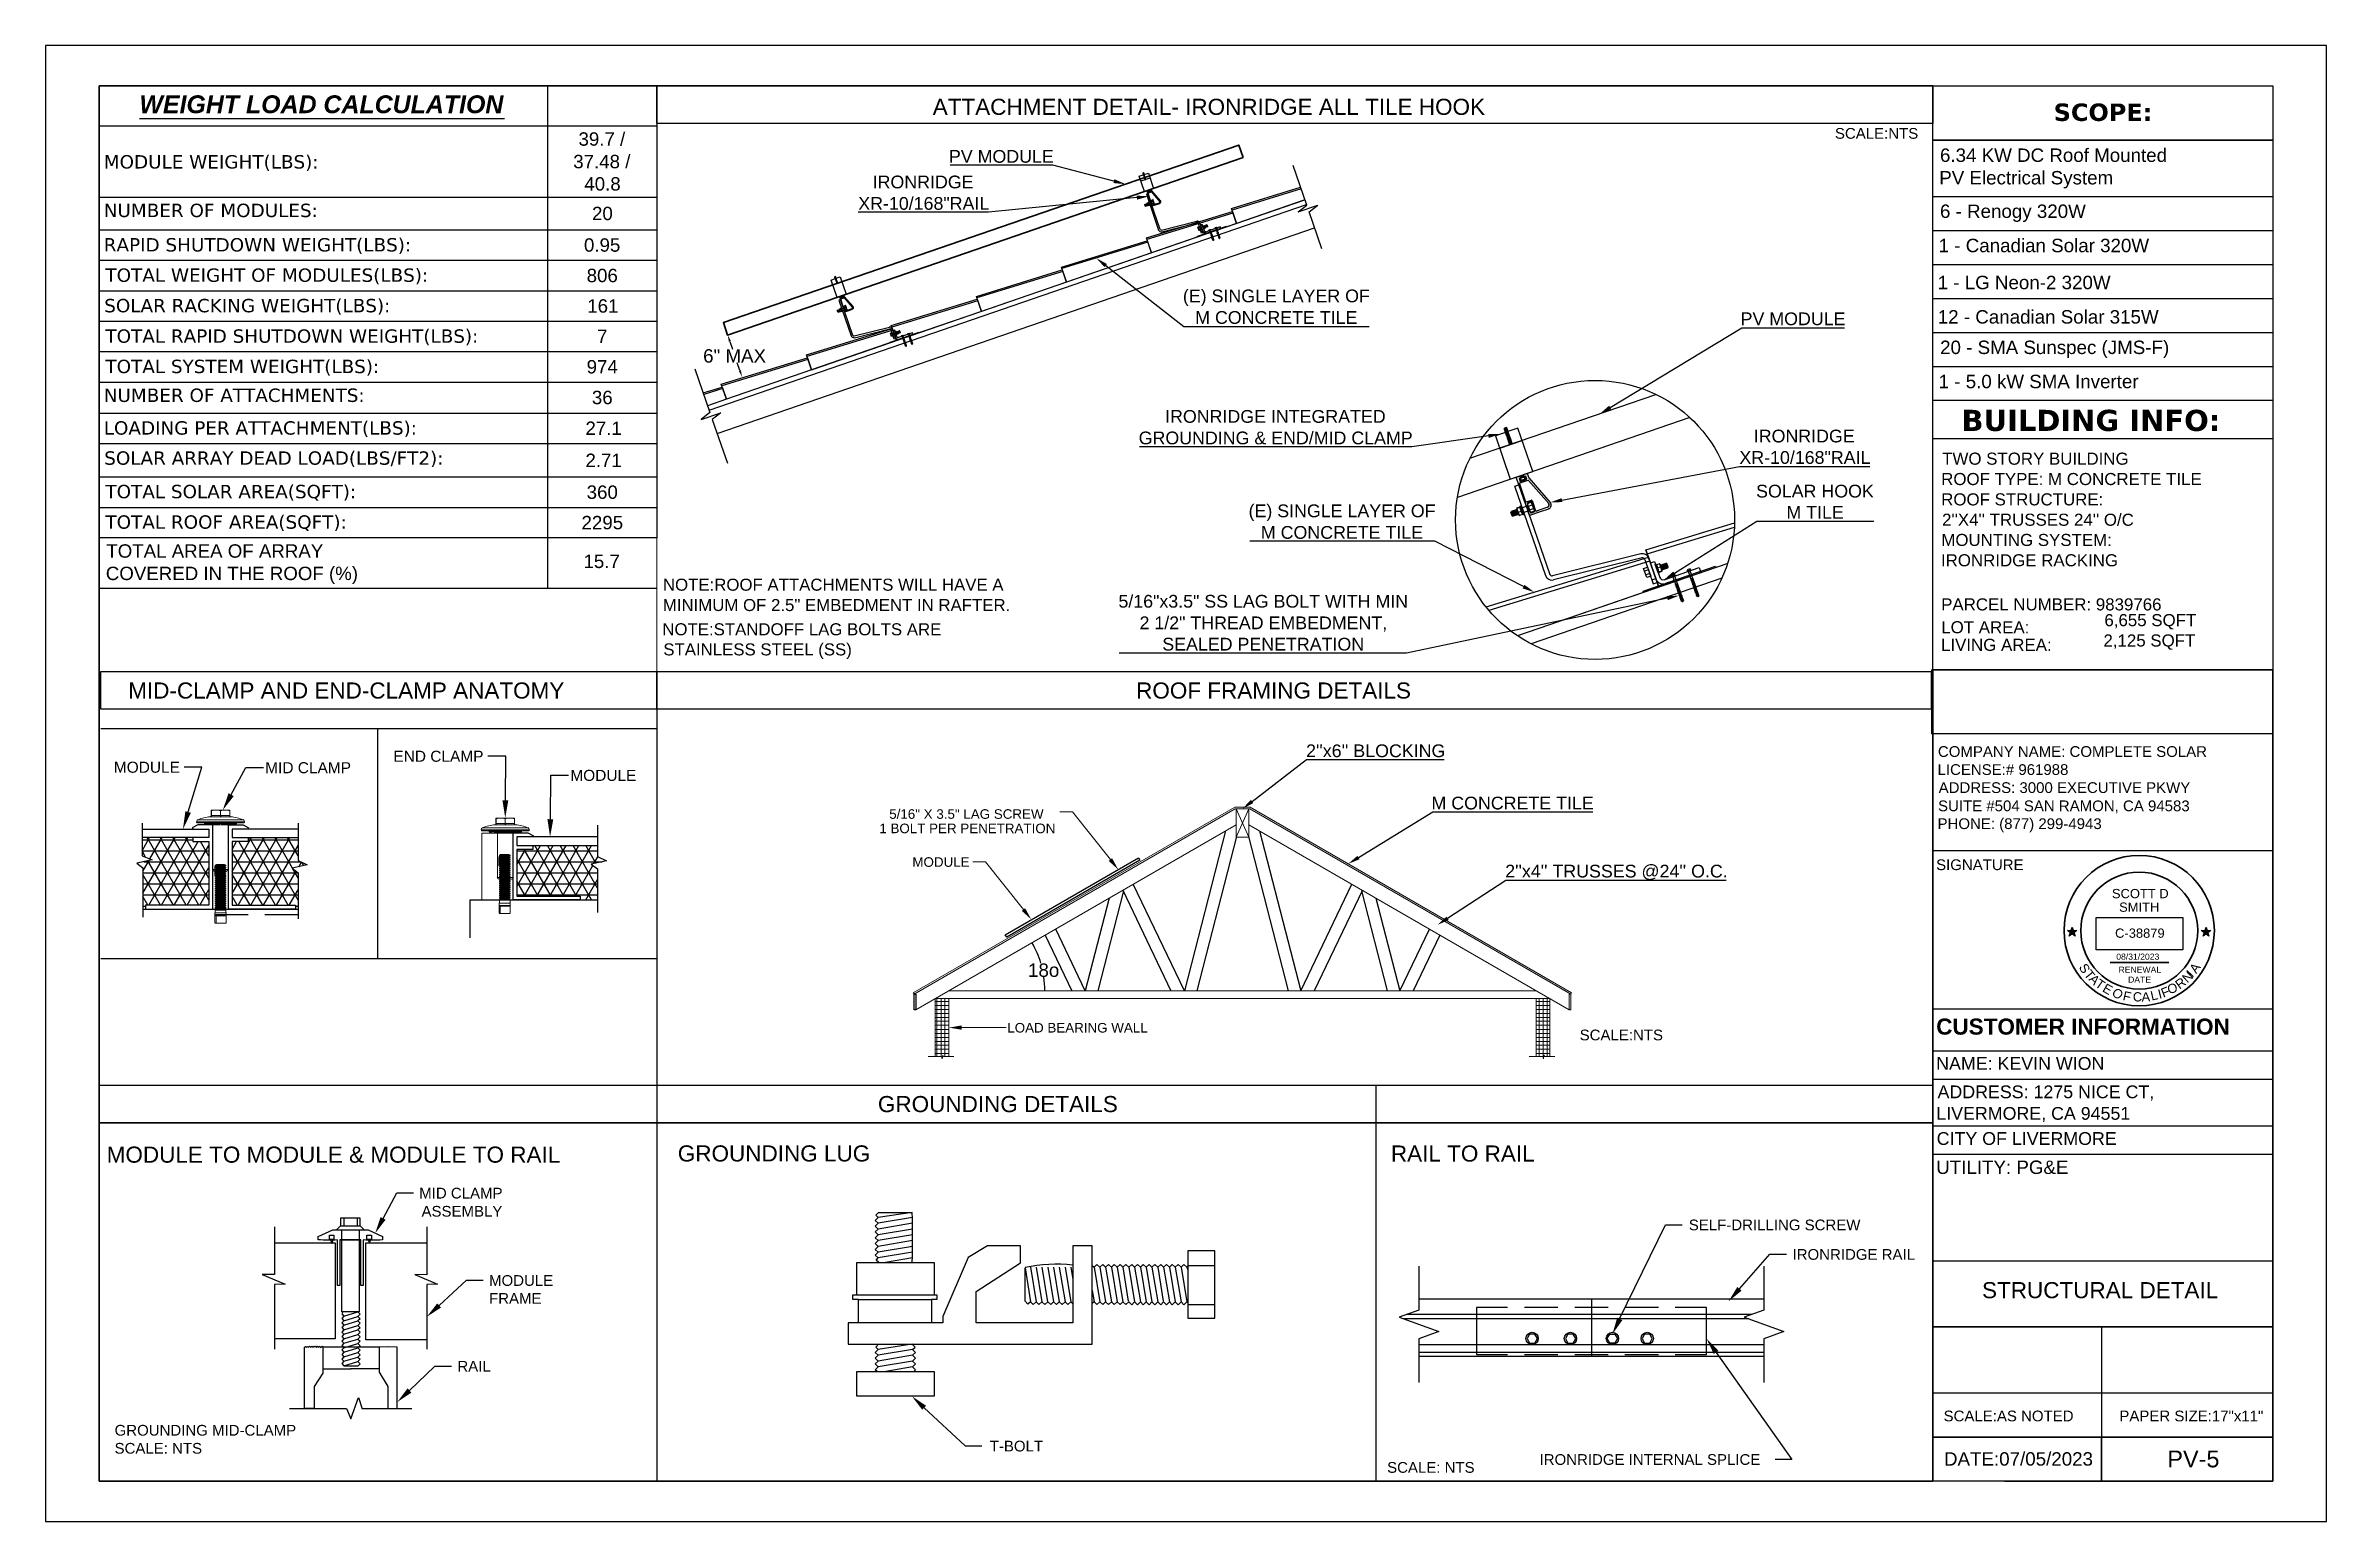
# Model space of a CAD drawing. Header units: millimetres. Extents: x -419 to 20046, y -14642 to 2638.
# Drawn here: x 2166 to 3866, y -10899 to -9799 of the extents above; entities that cross this region are included whole.
import ezdxf

# ---------------------------------------------------------------- set-up
doc = ezdxf.new("R2010")
doc.units = ezdxf.units.MM
for name, color, linetype in [('PDF5_Text', 7, 'Continuous'), ('PDF6_0', 7, 'Continuous'), ('PDF6_PDF15_Anno', 7, 'Continuous'), ('PDF6_PDF15_E-MODULE', 5, 'Continuous'), ('PDF6_PDF15_PV-ROOF', 7, 'Continuous'), ('PDF6_PDF15_STRUCTURE', 7, 'Continuous'), ('PDF6_PDF4_Geometry', 7, 'Continuous'), ('PDF6_PDF4_Solid Fills', 7, 'Continuous'), ('PDF6_PDF_Geometry', 7, 'Continuous'), ('PDF6_Text', 7, 'Continuous'), ('PDF_Text', 7, 'Continuous')]:
    doc.layers.add(name, color=color, linetype=linetype)
for name, color, linetype, true_color in [('PDF6_PDF15_A-PV-HARDWARE', 7, 'Continuous', 0xd9d9d9), ('PDF6_PDF15_PV-ARRAY-MOUNT', 7, 'Continuous', 0x720000), ('PDF6_PDF15_PV-ARRAY-RAIL', 7, 'Continuous', 0x009325)]:
    doc.layers.add(name, color=color, linetype=linetype, true_color=true_color)
doc.styles.add('PDF Arial', font='arial.ttf')
doc.styles.add('PDF Arial Bold', font='arialbd.ttf')
doc.styles.add('PDF Arial Bold Italic', font='arialbi.ttf')
doc.styles.add('PDF Verdana', font='verdana.ttf')
doc.styles.add('PDF Verdana Bold', font='verdanab.ttf')
doc.styles.get("Standard").update_dxf_attribs({"font": 'arial.ttf'})
picture_1 = doc.add_image_def('image40.png', size_in_pixel=(45, 240))
picture_2 = doc.add_image_def('image15.png', size_in_pixel=(858, 321))

msp = doc.modelspace()

# ---------------------------------------------------------------- texts
at = {"attachment_point": 1}
for s, width, heights, insert, char_height, line_spacing_factor in [('SCOTT D\\P  SMITH', 46.3475, [0], (3706.418, -10427.566), 6.8956, 0.88), ('RENEWAL\\P    DATE', 31.39541, [17.047], (3711.334, -10485.466), 4.597, 0.96)]:
    msp.add_mtext_dynamic_manual_height_columns(s, width=width, gutter_width=4.597, heights=heights, dxfattribs=dict(at, insert=insert, char_height=char_height, line_spacing_factor=line_spacing_factor))
for s, width, insert, char_height in [('C-38879', 41.58956, (3708.759, -10457.058), 6.8956), ('08/31/2023', 38.13279, (3709.616, -10475.73), 4.597)]:
    msp.add_mtext_dynamic_manual_height_columns(s, width=width, gutter_width=4.597, heights=[0], dxfattribs=dict(at, insert=insert, char_height=char_height))
at = {"layer": 'PDF5_Text', "attachment_point": 7, "style": 'PDF Arial'}
for s, insert, char_height in [('1 - LG Neon-2 320W', (3576.529, -9980.704), 9.99966), ('12 - Canadian Solar 315W', (3576.623, -10006.325), 9.99966), ('PARCEL NUMBER: 9839766', (3579.153, -10220.097), 8.99967), ('LOT AREA:', (3579.203, -10237.143), 8.9997), ('LIVING AREA:', (3579.049, -10250.241), 8.99967)]:
    msp.add_mtext(s, dxfattribs=dict(at, insert=insert, char_height=char_height))
at = {"layer": 'PDF6_Text', "attachment_point": 7}
for s, insert, char_height, style in [('WEIGHT LOAD CALCULATION', (2236.317, -9849.567), 13.29112, 'PDF Arial Bold Italic'), ('ATTACHMENT DETAIL- IRONRIDGE ALL TILE HOOK', (2827.549, -9850.807), 11.99963, 'PDF Arial'), ('SCOPE:', (3662.993, -9855.414), 12.9996, 'PDF Verdana Bold'), ('39.7 /', (2563.538, -9873.757), 9.9683, 'PDF Arial'), ('SCALE:NTS', (3499.973, -9868.54), 7.9998, 'PDF Arial'), ('6.34 KW DC Roof Mounted', (3578.259, -9885.836), 9.99966, 'PDF Arial'), ('MODULE WEIGHT(LBS):', (2209.707, -9892.41), 9.96835, 'PDF Verdana'), ('37.48 /', (2559.633, -9890.558), 9.9683, 'PDF Arial'), ('PV MODULE', (2839.628, -9886.457), 9.4997, 'PDF Arial'), ('PV Electrical System', (3577.714, -9905.491), 9.99966, 'PDF Arial'), ('40.8', (2567.897, -9907.171), 9.9683, 'PDF Arial'), ('IRONRIDGE', (2782.775, -9905.529), 9.4997, 'PDF Arial'), ('NUMBER OF MODULES:', (2209.707, -9927.004), 9.96835, 'PDF Verdana'), ('20', (2573.619, -9929.24), 9.9683, 'PDF Arial'), ('XR-10/168"RAIL', (2772.058, -9921.513), 9.49966, 'PDF Arial'), ('6 - Renogy 320W', (3578.259, -9930.466), 9.99966, 'PDF Arial'), ('RAPID SHUTDOWN WEIGHT(LBS):', (2209.707, -9954.258), 9.96835, 'PDF Verdana'), ('0.95', (2567.625, -9952.762), 9.9683, 'PDF Arial'), ('1 - Canadian Solar 320W', (3577.26, -9953.133), 9.99966, 'PDF Arial'), ('TOTAL WEIGHT OF MODULES(LBS):', (2210.979, -9976.872), 9.96835, 'PDF Verdana'), ('806', (2569.623, -9975.467), 9.9683, 'PDF Arial'), ('SOLAR RACKING WEIGHT(LBS):', (2210.07, -9999.577), 9.96835, 'PDF Verdana'), ('161', (2570.077, -9998.172), 9.9683, 'PDF Arial'), ('(E) SINGLE LAYER OF', (3014, -9993.166), 9.49966, 'PDF Arial'), ('TOTAL RAPID SHUTDOWN WEIGHT(LBS):', (2210.979, -10022.281), 9.96835, 'PDF Verdana'), ('7', (2577.343, -10020.707), 9.968, 'PDF Arial'), ('M CONCRETE TILE', (3023.173, -10006.519), 9.49966, 'PDF Arial'), ('PV MODULE', (3429.679, -10007.518), 9.4997, 'PDF Arial'), ('6" MAX', (2656.446, -10035.408), 9.9997, 'PDF Arial'), ('20 - SMA Sunspec (JMS-F)', (3578.35, -10031.911), 9.99966, 'PDF Arial'), ('TOTAL SYSTEM WEIGHT(LBS):', (2210.979, -10044.895), 9.96835, 'PDF Verdana'), ('974', (2569.623, -10043.491), 9.9683, 'PDF Arial'), ('1 - 5.0 kW SMA Inverter', (3577.26, -10054.48), 9.99966, 'PDF Arial'), ('NUMBER OF ATTACHMENTS:', (2209.707, -10064.777), 9.96835, 'PDF Verdana'), ('36', (2573.528, -10066.384), 9.9683, 'PDF Arial'), ('LOADING PER ATTACHMENT(LBS):', (2209.707, -10090.759), 9.96835, 'PDF Verdana'), ('27.1', (2568.715, -10089.184), 9.9683, 'PDF Arial'), ('IRONRIDGE INTEGRATED', (3000.741, -10080.264), 9.49966, 'PDF Arial'), ('BUILDING INFO:', (3594.243, -10086.515), 15.74948, 'PDF Verdana Bold'), ('GROUNDING & END/MID CLAMP', (2981.033, -10096.307), 9.49966, 'PDF Arial'), ('IRONRIDGE', (3439.487, -10094.886), 9.4997, 'PDF Arial'), ('SOLAR ARRAY DEAD LOAD(LBS/FT2):', (2210.07, -10113.191), 9.96835, 'PDF Verdana'), ('2.71', (2568.715, -10113.07), 9.9683, 'PDF Arial'), ('XR-10/168"RAIL', (3428.771, -10110.87), 9.49966, 'PDF Arial'), ('TWO STORY BUILDING', (3579.893, -10111.497), 8.99967, 'PDF Arial'), ('TOTAL SOLAR AREA(SQFT):', (2210.979, -10138.166), 9.96835, 'PDF Verdana'), ('360', (2569.623, -10136.95), 9.9683, 'PDF Arial'), ('SOLAR HOOK', (3441.213, -10135.936), 9.4997, 'PDF Arial'), ('ROOF TYPE: M CONCRETE TILE', (3579.167, -10126.664), 8.99967, 'PDF Arial'), ('(E) SINGLE LAYER OF', (3062.952, -10153.371), 9.49966, 'PDF Arial'), ('M TILE', (3463.827, -10151.577), 9.4997, 'PDF Arial'), ('ROOF STRUCTURE:', (3579.167, -10141.831), 8.99967, 'PDF Arial'), ("2''X4'' TRUSSES 24'' O/C", (3579.803, -10156.998), 8.99967, 'PDF Arial'), ('TOTAL ROOF AREA(SQFT):', (2210.979, -10160.871), 9.96835, 'PDF Verdana'), ('2295', (2565.808, -10159.648), 9.9683, 'PDF Arial'), ('M CONCRETE TILE', (3072.124, -10166.724), 9.49966, 'PDF Arial'), ('MOUNTING SYSTEM:', (3579.258, -10172.074), 8.99967, 'PDF Arial'), ('TOTAL AREA OF ARRAY', (2211.614, -10180.809), 9.96832, 'PDF Arial'), ('15.7', (2567.262, -10188.529), 9.9683, 'PDF Arial'), ('IRONRIDGE RACKING', (3578.985, -10187.241), 8.99967, 'PDF Arial'), ('COVERED IN THE ROOF (%)', (2211.251, -10200.371), 9.96832, 'PDF Arial'), ('NOTE:ROOF ATTACHMENTS WILL HAVE A', (2626.476, -10205.404), 8.96112, 'PDF Arial'), ('MINIMUM OF 2.5" EMBEDMENT IN RAFTER.', (2626.385, -10220.57), 8.96112, 'PDF Arial'), ('5/16"x3.5" SS LAG BOLT WITH MIN', (2965.957, -10218.043), 9.49966, 'PDF Arial'), ('NOTE:STANDOFF LAG BOLTS ARE', (2626.021, -10238.643), 8.96112, 'PDF Arial'), ('2 1/2" THREAD EMBEDMENT,', (2981.669, -10235.738), 9.49966, 'PDF Arial'), ('6,655 SQFT', (3700.807, -10234.186), 8.9997, 'PDF Arial'), ('STAINLESS STEEL (SS)', (2626.748, -10256.201), 8.96112, 'PDF Arial'), ('SEALED PENETRATION', (2998.652, -10250.005), 9.49966, 'PDF Arial'), ('2,125 SQFT', (3700.091, -10249.353), 8.9997, 'PDF Arial'), ('MID-CLAMP AND END-CLAMP ANATOMY', (2227.962, -10285.83), 11.99963, 'PDF Arial'), ('ROOF FRAMING DETAILS', (2979.126, -10285.83), 11.99963, 'PDF Arial'), ('MODULE', (2217.245, -10341.075), 8.2396, 'PDF Arial'), ('MID CLAMP', (2330.042, -10341.438), 8.2396, 'PDF Arial'), ('END CLAMP', (2425.584, -10332.901), 8.2396, 'PDF Arial'), ("2''x6'' BLOCKING", (3105.818, -10329.472), 9.49966, 'PDF Arial'), ('COMPANY NAME: COMPLETE SOLAR', (3576.715, -10329.264), 7.99975, 'PDF Arial'), ('LICENSE:# 961988', (3576.442, -10342.706), 7.99975, 'PDF Arial'), ('MODULE', (2557.453, -10347.16), 8.2396, 'PDF Arial'), ('ADDRESS: 3000 EXECUTIVE PKWY', (3577.26, -10356.152), 7.99975, 'PDF Arial'), ('5/16" X 3.5" LAG SCREW', (2795.126, -10375.391), 7.13206, 'PDF Arial'), ('M CONCRETE TILE', (3199.271, -10368.433), 9.49966, 'PDF Arial'), ('SUITE #504 SAN RAMON, CA 94583', (3576.806, -10371.125), 7.99975, 'PDF Arial'), ('1 BOLT PER PENETRATION', (2787.77, -10386.102), 7.13206, 'PDF Arial'), ('PHONE: (877) 299-4943', (3576.442, -10385.336), 7.99975, 'PDF Arial'), ('MODULE', (2812.382, -10411.168), 7.1321, 'PDF Arial'), ("2''x4'' TRUSSES @24'' O.C.", (3254.217, -10420.923), 9.49966, 'PDF Arial'), ('SIGNATURE', (3575.353, -10413.635), 7.9998, 'PDF Arial'), ('18o', (2898.569, -10493.227), 9.9997, 'PDF Arial'), ('LOAD BEARING WALL', (2883.13, -10534.682), 7.13206, 'PDF Arial'), ('SCALE:NTS', (3309.707, -10540.509), 7.9998, 'PDF Arial'), ('CUSTOMER INFORMATION', (3575.443, -10536.317), 11.99963, 'PDF Arial Bold'), ('NAME: KEVIN WION', (3575.443, -10562.513), 9.49966, 'PDF Arial'), ('GROUNDING DETAILS', (2786.68, -10594.07), 11.99963, 'PDF Arial'), ('ADDRESS: 1275 NICE CT,', (3576.442, -10585.3), 9.49966, 'PDF Arial'), ('LIVERMORE, CA 94551', (3575.534, -10601.375), 9.49966, 'PDF Arial'), ('MODULE TO MODULE & MODULE TO RAIL', (2211.887, -10631.743), 11.99963, 'PDF Arial'), ('GROUNDING LUG', (2637.556, -10630.852), 11.99963, 'PDF Arial'), ('RAIL TO RAIL', (3169.028, -10630.942), 11.99963, 'PDF Arial'), ('CITY OF LIVERMORE', (3575.807, -10618.458), 9.49966, 'PDF Arial'), ('UTILITY: PG&E', (3575.443, -10640.143), 9.99966, 'PDF Arial'), ('MID CLAMP', (2444.838, -10658.392), 7.9998, 'PDF Arial'), ('ASSEMBLY', (2446.563, -10671.924), 7.9998, 'PDF Arial'), ('SELF-DRILLING SCREW', (3391.081, -10682.096), 7.99975, 'PDF Arial'), ('IRONRIDGE RAIL', (3468.368, -10704.074), 7.99975, 'PDF Arial'), ('MODULE', (2496.877, -10723.51), 7.9998, 'PDF Arial'), ('STRUCTURAL DETAIL', (3609.591, -10732.751), 11.99963, 'PDF Arial'), ('FRAME', (2496.877, -10736.724), 7.9998, 'PDF Arial'), ('RAIL', (2473.264, -10787.31), 7.9998, 'PDF Arial'), ('GROUNDING MID-CLAMP', (2217.79, -10835.126), 7.99975, 'PDF Arial'), ('SCALE: NTS', (2217.79, -10848.567), 7.9998, 'PDF Arial'), ('T-BOLT', (2870.052, -10846.933), 7.9998, 'PDF Arial'), ('SCALE: NTS', (3166.213, -10862.826), 7.9998, 'PDF Arial'), ('IRONRIDGE INTERNAL SPLICE', (3279.827, -10856.923), 7.99975, 'PDF Arial'), ('DATE:07/05/2023', (3581.256, -10857.509), 9.99966, 'PDF Arial'), ('PV-5', (3747.727, -10858.816), 12.4996, 'PDF Arial')]:
    msp.add_mtext(s, dxfattribs=dict(at, insert=insert, char_height=char_height, style=style))
at = {"layer": 'PDF_Text', "insert": (3580.941, -10824.479), "char_height": 7.99975, "attachment_point": 7, "style": 'PDF Arial'}
msp.add_mtext('SCALE:AS NOTED           PAPER SIZE:17"x11"', dxfattribs=at)

# ---------------------------------------------------------------- blocks, each defined once
blk = doc.blocks.new('star')
h = blk.add_hatch(color=256)
h.dxf.hatch_style = 1
h.paths.add_polyline_path([(116.5, 62.57), (116.86, 62.57), (116.68, 63.12)])
h.paths.add_polyline_path([(116.68, 62.02), (116.97, 62.23), (116.86, 62.57), (116.5, 62.57), (116.39, 62.23)])
h.paths.add_polyline_path([(116.5, 62.57), (115.92, 62.57), (116.39, 62.23)])
h.paths.add_polyline_path([(116.39, 62.23), (116.21, 61.67), (116.68, 62.02)])
h.paths.add_polyline_path([(116.68, 62.02), (117.15, 61.67), (116.97, 62.23)])
h.paths.add_polyline_path([(116.97, 62.23), (117.44, 62.57), (116.86, 62.57)])
for p, q in [((116.21, 61.67), (116.68, 63.12)), ((116.68, 63.12), (117.15, 61.67)), ((115.92, 62.57), (117.44, 62.57)), ((117.15, 61.67), (115.92, 62.57)), ((117.44, 62.57), (116.21, 61.67))]:
    blk.add_line(p, q)
blk = doc.blocks.new('a')
at = {"color": 1, "char_height": 15, "attachment_point": 1}
for s, insert, rotation in [('{\\C256;S}', (169, 149), 301.8504), ('{\\C256;T}', (176.1, 138.5), 308.5602), ('{\\C256;A}', (182.8, 131.2), 313.9392), ('{\\C256;T}', (190.6, 123.2), 324.7462), ('{\\C256;E}', (201.4, 115.5), 330.0103), ('{\\C256;O}', (299, 112.2), 12.6875), ('{\\C256;R}', (311.3, 116.8), 36.4598), ('{\\C256;N}', (322.6, 125.5), 43.0781), ('{\\C256;I}', (344.8, 127.8), 227.4846), ('{\\C256;A}', (335, 138.5), 54.6588), ('{\\C256;O}', (218.6, 109.1), 319.6464), ('{\\C256;A}', (258.4, 100.3), 1.6689), ('{\\C256;L}', (271.7, 101.5), 12.6875), ('{\\C256;I}', (283.7, 104.3), 13.6115), ('{\\C256;F}', (288.3, 105.4), 21.5682)]:
    blk.add_mtext_dynamic_manual_height_columns(s, width=30.733, gutter_width=125, heights=[0], dxfattribs=dict(at, insert=insert, rotation=rotation))
at = {"color": 1, "insert": (244.5, 100.5), "char_height": 15, "attachment_point": 1}
blk.add_mtext_dynamic_manual_height_columns('{\\C256;C}', width=30.733, gutter_width=125, heights=[0], dxfattribs=at)
blk = doc.blocks.new('1')
at = {"color": 1, "xscale": 0.1018808021228187, "yscale": 0.1018808021228187, "zscale": 0.1018808021228187}
blk.add_blockref('a', (510.97, 81.39), dxfattribs=at)
at = {"color": 1, "insert": (534.46, 91.84), "char_height": 1.528, "attachment_point": 1, "rotation": 347.3366}
blk.add_mtext_dynamic_manual_height_columns('{\\C256;F}', width=1.5282, gutter_width=12.74, heights=[0], dxfattribs=at)

# ---------------------------------------------------------------- linework, layer by layer
at = {"lineweight": 30}
msp.add_line((3705.15, -10482.377), (3748.933, -10482.377), dxfattribs=at)
at = {"lineweight": 35}
for radius in [56, 43.581]:
    msp.add_circle((3726.755, -10458.601), radius, dxfattribs=at)
at = {"layer": 'PDF6_0', "lineweight": 25}
for points in [[(2166.387, -9799.017), (2166.387, -10898.926), (3866.246, -10898.926), (3866.246, -9799.017)], [(2621.844, -10165.926), (2206.347, -10165.926), (2206.347, -9828.988), (2621.844, -9828.988)], [(3826.285, -9869.493), (3572.81, -9869.493)], [(3826.285, -9869.493), (3826.285, -10063.482), (3572.81, -10063.482), (3572.81, -9869.493)], [(3572.81, -10311.872), (3572.81, -10264.283), (3826.285, -10264.283), (3826.285, -10311.872)]]:
    msp.add_lwpolyline(points, close=True, dxfattribs=at)
for points in [[(2540.561, -9828.988), (2540.561, -10203.434)], [(3572.81, -10264.283), (3572.81, -9828.988)], [(2206.347, -9858.776), (2621.844, -9858.776)], [(2236.317, -9853.236), (2508.411, -9853.236)], [(2962.597, -9900.008), (2917.096, -9888.202), (2840.627, -9888.202)], [(2206.347, -9911.905), (2621.844, -9911.905)], [(2979.671, -9912.269), (2869.235, -9923.258), (2772.058, -9923.258)], [(3572.81, -9911.451), (3826.285, -9911.451)], [(2206.347, -9936.336), (2621.844, -9936.336)], [(3572.81, -9936.79), (3826.285, -9936.79)], [(2206.347, -9959.041), (2621.844, -9959.041)], [(2956.512, -9962.946), (3014.818, -10008.264), (3152.772, -10008.264)], [(3572.81, -9962.128), (3826.285, -9962.128)], [(2206.347, -9981.745), (2621.844, -9981.745)], [(3572.81, -9987.467), (3826.285, -9987.467)], [(2206.347, -10004.359), (2621.844, -10004.359)], [(3332.502, -10068.659), (3430.678, -10009.263), (3507.147, -10009.263)], [(2206.347, -10027.064), (2621.844, -10027.064)], [(2674.7, -10014.713), (2674.791, -10014.713)], [(2676.335, -10019.435), (2678.333, -10025.248)], [(3572.81, -10012.805), (3826.285, -10012.805)], [(2683.782, -10041.232), (2681.875, -10035.51)], [(2685.417, -10045.954), (2685.508, -10045.954)], [(3572.81, -10038.144), (3826.285, -10038.144)], [(2206.347, -10049.769), (2621.844, -10049.769)], [(2206.347, -10072.928), (2621.844, -10072.928)], [(2206.347, -10095.541), (2621.844, -10095.541)], [(3241.774, -10089.911), (3184.649, -10097.994), (2981.669, -10097.994)], [(3572.81, -10091.818), (3826.285, -10091.818)], [(3296.538, -10137.772), (3428.771, -10112.615), (3525.947, -10112.615)], [(2206.347, -10120.517), (2621.844, -10120.517)], [(2206.347, -10143.221), (2621.844, -10143.221)], [(3380.273, -10192.264), (3441.758, -10153.484), (3528.944, -10153.484)], [(3267.93, -10202.254), (3201.723, -10168.469), (3063.769, -10168.469)], [(2206.347, -10203.434), (2621.844, -10203.434)], [(3375.097, -10210.882), (3180.744, -10251.75), (2966.502, -10251.75)], [(3065.585, -10362.368), (3106.182, -10331.126), (3208.716, -10331.126)], [(3045.696, -10384.346), (3015.09, -10503.41), (2976.946, -10424.034)], [(3071.216, -10384.346), (3101.822, -10503.41), (3139.966, -10424.034)], [(3144.87, -10404.144), (3200.179, -10370.178), (3319.425, -10370.178)], [(3053.961, -10388.433), (3024.354, -10503.41)], [(3062.952, -10388.433), (3092.559, -10503.41)], [(3572.9, -10398.786), (3826.376, -10398.786)], [(2959.055, -10434.387), (2941.254, -10503.41), (2919.185, -10457.455)], [(2969.771, -10428.938), (2950.609, -10503.41)], [(2969.136, -10428.575), (3005.1, -10503.41)], [(3147.777, -10428.575), (3111.812, -10503.41)], [(3147.141, -10428.938), (3166.304, -10503.41)], [(3157.858, -10434.387), (3175.658, -10503.41), (3197.727, -10457.455)], [(3211.259, -10449.463), (3254.671, -10420.946), (3418.962, -10420.946)], [(2911.375, -10461.905), (2931.264, -10503.41)], [(3205.538, -10461.905), (3185.648, -10503.41)]]:
    msp.add_lwpolyline(points, dxfattribs=at)
at = {"layer": 'PDF6_0', "lineweight": 0}
for points in [[(2901.566, -10467.627), (2901.566, -10467.627), (2901.566, -10467.627)], [(2911.193, -10503.41), (2911.193, -10503.41), (2911.193, -10503.41)]]:
    msp.add_lwpolyline(points, close=True, dxfattribs=at)
at = {"layer": 'PDF6_0', "lineweight": 25}
for start, end in [(16.55641, 29.98718), (0.021975, 8.179282)]:
    msp.add_arc((2839.491, -10503.364), 71.611, start, end, dxfattribs=at)
at = {"layer": 'PDF6_0', "transparency": 33554559}
for points in [[(2962.96, -9898.555), (2971.315, -9902.279), (2962.233, -9901.461)], [(2979.489, -9910.816), (2988.662, -9911.361), (2979.852, -9913.813)], [(2955.604, -9964.126), (2949.428, -9957.406), (2957.42, -9961.765)], [(2677.153, -10019.163), (2675.609, -10019.708), (2674.7, -10014.713)], [(2684.6, -10040.959), (2683.056, -10041.504), (2685.417, -10045.954)], [(3333.229, -10069.931), (3324.783, -10073.382), (3331.685, -10067.388)], [(3241.593, -10088.458), (3250.675, -10088.639), (3241.956, -10091.364)], [(3296.811, -10139.225), (3287.638, -10139.498), (3296.266, -10136.319)], [(3381.091, -10193.535), (3372.644, -10197.077), (3379.456, -10190.992)], [(3268.566, -10200.892), (3275.922, -10206.341), (3267.204, -10203.616)], [(3374.733, -10209.338), (3383.815, -10208.974), (3375.369, -10212.335)], [(3066.494, -10363.548), (3058.411, -10367.817), (3064.677, -10361.096)], [(3145.688, -10405.416), (3137.242, -10408.867), (3144.053, -10402.873)], [(3212.077, -10450.735), (3203.721, -10454.367), (3210.442, -10448.192)]]:
    msp.add_solid(points, dxfattribs=at)
at = {"layer": 'PDF6_PDF15_A-PV-HARDWARE', "lineweight": 25}
for points in [[(2985.211, -9895.104), (2988.298, -9894.014), (2992.113, -9905.457), (2985.392, -9907.728), (2981.487, -9896.375), (2984.484, -9895.376), (2984.575, -9895.376), (2984.484, -9895.467), (2985.301, -9895.195)], [(2989.479, -9897.738), (2982.759, -9900.008)], [(2984.847, -9893.923), (2984.03, -9894.196), (2984.121, -9894.105), (2984.121, -9894.014), (2984.666, -9893.833), (2984.757, -9893.923), (2984.121, -9894.105)], [(2984.03, -9894.196), (2984.212, -9894.196), (2984.121, -9894.377), (2984.938, -9894.105)], [(2984.121, -9894.377), (2984.212, -9894.377), (2984.121, -9894.559), (2985.029, -9894.196)], [(2984.121, -9894.559), (2984.302, -9894.559), (2984.212, -9894.65), (2985.029, -9894.377)], [(2984.212, -9894.196), (2984.757, -9894.014), (2984.847, -9893.923), (2984.757, -9893.923)], [(2984.212, -9894.377), (2984.847, -9894.196), (2984.938, -9894.105), (2984.757, -9894.014)], [(2984.212, -9894.65), (2984.393, -9894.741), (2984.212, -9894.832), (2985.12, -9894.559)], [(2984.212, -9894.832), (2984.484, -9894.922), (2984.302, -9895.013), (2985.211, -9894.741)], [(2984.302, -9894.559), (2984.847, -9894.377), (2985.029, -9894.196), (2984.847, -9894.196)], [(2984.302, -9895.013), (2984.484, -9895.013), (2984.393, -9895.195), (2985.211, -9894.832)], [(2984.393, -9894.741), (2984.938, -9894.559), (2985.029, -9894.377), (2984.847, -9894.377)], [(2984.393, -9895.195), (2984.575, -9895.195), (2984.484, -9895.376), (2985.211, -9895.013)], [(2984.484, -9894.922), (2985.029, -9894.65), (2985.12, -9894.559), (2984.938, -9894.559)], [(2984.484, -9895.013), (2985.029, -9894.832), (2985.211, -9894.741), (2985.029, -9894.65)], [(2984.484, -9895.467), (2984.666, -9895.558), (2984.575, -9895.649), (2985.392, -9895.376)], [(2984.575, -9895.195), (2985.12, -9895.013), (2985.211, -9894.832), (2985.029, -9894.832)], [(2984.575, -9895.376), (2985.211, -9895.195), (2985.211, -9895.013), (2985.12, -9895.013)], [(2984.575, -9895.649), (2984.666, -9895.649), (2984.575, -9895.831), (2985.483, -9895.558)], [(2984.575, -9895.831), (2984.757, -9895.831), (2984.666, -9896.012), (2985.483, -9895.649)], [(2984.666, -9895.558), (2985.211, -9895.376), (2985.301, -9895.195), (2985.211, -9895.195)], [(2984.666, -9895.649), (2985.211, -9895.467), (2985.392, -9895.376), (2985.211, -9895.376)], [(2984.666, -9896.012), (2984.847, -9896.012), (2984.666, -9896.103), (2985.574, -9895.831)], [(2984.666, -9896.103), (2984.847, -9896.194), (2984.757, -9896.285), (2985.665, -9896.012)], [(2984.757, -9895.831), (2985.301, -9895.649), (2985.483, -9895.558), (2985.211, -9895.467)], [(2984.757, -9896.285), (2984.938, -9896.285), (2984.847, -9896.375), (2985.665, -9896.194)], [(2984.847, -9896.012), (2985.392, -9895.831), (2985.483, -9895.649), (2985.301, -9895.649)], [(2984.847, -9896.194), (2985.483, -9896.012), (2985.574, -9895.831), (2985.392, -9895.831)], [(2984.847, -9896.375), (2985.029, -9896.466), (2984.847, -9896.648), (2985.665, -9896.285)], [(2984.847, -9896.648), (2985.029, -9896.648), (2984.938, -9896.739), (2985.756, -9896.466)], [(2984.938, -9896.285), (2985.483, -9896.103), (2985.665, -9896.012), (2985.483, -9896.012)], [(2984.938, -9896.739), (2985.029, -9896.83), (2985.029, -9896.92), (2985.846, -9896.648)], [(2985.029, -9896.466), (2985.574, -9896.285), (2985.665, -9896.194), (2985.483, -9896.103)], [(2985.029, -9896.648), (2985.665, -9896.375), (2985.665, -9896.285), (2985.574, -9896.285)], [(2985.029, -9896.83), (2985.665, -9896.648), (2985.756, -9896.466), (2985.665, -9896.375)], [(2985.029, -9896.92), (2985.12, -9896.92), (2985.029, -9897.011), (2985.846, -9896.83)], [(2985.029, -9897.011), (2985.211, -9897.102), (2985.029, -9897.193), (2985.937, -9896.92)], [(2985.029, -9897.193), (2985.211, -9897.193), (2985.12, -9897.465), (2986.028, -9897.102)], [(2985.12, -9896.92), (2985.665, -9896.739), (2985.846, -9896.648), (2985.665, -9896.648)], [(2985.12, -9897.465), (2985.301, -9897.465), (2985.211, -9897.556), (2986.028, -9897.193)], [(2985.211, -9897.102), (2985.756, -9896.92), (2985.846, -9896.83), (2985.665, -9896.739)], [(2985.211, -9897.193), (2985.846, -9897.011), (2985.937, -9896.92), (2985.756, -9896.92)], [(2985.211, -9897.556), (2985.392, -9897.647), (2985.211, -9897.738), (2986.028, -9897.465)], [(2985.211, -9897.738), (2985.483, -9897.738), (2985.301, -9897.829), (2986.119, -9897.556)], [(2985.301, -9897.465), (2985.846, -9897.193), (2986.028, -9897.102), (2985.846, -9897.011)], [(2985.301, -9897.829), (2985.483, -9897.919), (2985.392, -9898.01), (2986.21, -9897.738)], [(2985.392, -9897.647), (2985.937, -9897.374), (2986.028, -9897.193), (2985.846, -9897.193)], [(2985.392, -9898.01), (2985.483, -9898.01), (2985.483, -9898.192), (2986.21, -9897.919)], [(2985.483, -9897.738), (2986.028, -9897.556), (2986.028, -9897.465), (2985.937, -9897.374)], [(2985.483, -9897.919), (2986.028, -9897.647), (2986.119, -9897.556), (2986.028, -9897.556)], [(2985.483, -9898.01), (2986.028, -9897.829), (2986.21, -9897.738), (2986.028, -9897.647)], [(2985.483, -9898.192), (2985.574, -9898.192), (2985.483, -9898.373), (2986.3, -9898.01)], [(2985.483, -9898.373), (2985.665, -9898.373), (2985.483, -9898.464), (2986.391, -9898.192)], [(2985.483, -9898.464), (2985.665, -9898.555), (2985.574, -9898.646), (2986.482, -9898.373)], [(2985.574, -9898.192), (2986.119, -9898.01), (2986.21, -9897.919), (2986.028, -9897.829)], [(2985.574, -9898.646), (2985.756, -9898.646), (2985.665, -9898.828), (2986.482, -9898.555)], [(2985.665, -9898.373), (2986.21, -9898.192), (2986.3, -9898.01), (2986.119, -9898.01)], [(2985.665, -9898.555), (2986.21, -9898.373), (2986.391, -9898.192), (2986.21, -9898.192)], [(2985.665, -9898.828), (2985.846, -9898.828), (2985.665, -9899.009), (2986.482, -9898.646)], [(2985.756, -9899.009), (2985.665, -9899.009)], [(2985.756, -9898.646), (2986.3, -9898.464), (2986.482, -9898.373), (2986.21, -9898.373)], [(2985.846, -9898.828), (2986.391, -9898.646), (2986.482, -9898.555), (2986.3, -9898.464)], [(2986.391, -9898.646), (2986.482, -9898.646), (2986.482, -9898.737)], [(2988.48, -9906.638), (2988.48, -9906.729), (2989.116, -9906.547), (2989.116, -9906.456)], [(2988.48, -9906.729), (2988.48, -9906.82), (2988.571, -9906.82), (2989.116, -9906.638), (2989.297, -9906.547), (2988.48, -9906.82), (2989.297, -9906.547), (2989.116, -9906.638), (2988.571, -9906.82), (2988.48, -9907.001), (2988.662, -9907.001), (2988.48, -9907.183)], [(2988.662, -9907.183), (2989.297, -9907.001), (2989.388, -9906.82), (2989.207, -9906.82), (2989.297, -9906.729), (2989.116, -9906.638), (2989.297, -9906.729), (2988.48, -9907.001), (2988.571, -9906.82), (2988.48, -9906.82)], [(2988.571, -9907.274), (2988.662, -9907.183), (2988.48, -9907.183), (2989.388, -9906.82)], [(2988.48, -9907.365), (2988.662, -9908.091)], [(2988.662, -9907.001), (2989.207, -9906.82)], [(2989.116, -9906.547), (2989.297, -9906.547)], [(2989.297, -9907.001), (2989.479, -9907.001)], [(2989.57, -9907.001), (2989.842, -9907.637)], [(2985.665, -9917.627), (2985.665, -9917.355), (2986.119, -9918.717), (2985.937, -9918.717), (2985.574, -9917.536), (2985.665, -9917.355), (2987.481, -9916.719), (2987.481, -9918.263)], [(2985.937, -9918.263), (2985.846, -9917.264)], [(2986.21, -9918.717), (2986.028, -9917.173)], [(2986.119, -9918.717), (2987.935, -9918.081)], [(2986.391, -9918.717), (2986.21, -9917.082)], [(2986.573, -9918.626), (2986.482, -9917.082)], [(2986.755, -9918.535), (2986.664, -9916.991)], [(2986.936, -9918.444), (2986.845, -9916.901)], [(2987.118, -9918.354), (2987.027, -9916.901)], [(2989.025, -9918.172), (2988.026, -9918.444), (2987.299, -9916.356), (2988.298, -9915.992)], [(2987.299, -9918.263), (2987.299, -9916.81)], [(2987.39, -9916.446), (2988.298, -9916.174)], [(2987.663, -9918.172), (2987.663, -9917.355)], [(2988.753, -9917.264), (2987.754, -9917.627)], [(2987.844, -9918.081), (2987.844, -9918.081)], [(2988.662, -9916.265), (2990.751, -9915.629)], [(2989.116, -9917.718), (2991.205, -9916.991)], [(2990.297, -9916.083), (2990.206, -9915.811)], [(2990.478, -9916.719), (2990.387, -9915.72)], [(2990.66, -9917.173), (2990.569, -9915.629)], [(2991.931, -9915.357), (2990.751, -9915.72)], [(2990.841, -9917.082), (2990.841, -9915.811)], [(2991.023, -9917.082), (2991.023, -9916.446)], [(2992.295, -9916.446), (2991.114, -9916.901)], [(3025.443, -9935.155), (3026.533, -9934.701)], [(3025.807, -9936.154), (3026.987, -9935.791)], [(3028.985, -9933.339), (3029.984, -9932.975), (3030.711, -9935.155), (3029.712, -9935.518)], [(3030.62, -9934.974), (3029.712, -9935.337)], [(3031.892, -9932.703), (3030.075, -9933.339)], [(3030.166, -9933.339), (3030.166, -9933.43)], [(3030.348, -9933.339), (3030.348, -9934.065)], [(3032.346, -9933.884), (3032.346, -9934.065), (3031.892, -9932.703), (3032.073, -9932.794), (3032.437, -9933.884), (3032.346, -9934.065), (3030.529, -9934.701), (3030.529, -9933.248)], [(3030.711, -9933.157), (3030.802, -9934.701)], [(3030.893, -9933.066), (3030.983, -9934.61)], [(3031.074, -9933.066), (3031.165, -9934.519)], [(3031.256, -9932.885), (3031.347, -9934.519)], [(3031.438, -9932.885), (3031.528, -9934.429)], [(3031.619, -9932.794), (3031.801, -9934.338)], [(3031.801, -9932.703), (3031.982, -9934.338)], [(3032.073, -9933.157), (3032.164, -9934.247)], [(2755.529, -9972.391), (2758.526, -9971.392), (2762.977, -9984.379), (2756.347, -9986.65), (2751.806, -9973.753), (2754.803, -9972.663)], [(2759.798, -9975.025), (2753.077, -9977.386)], [(2754.53, -9971.392), (2754.349, -9971.574), (2755.257, -9971.301)], [(2754.349, -9971.574), (2754.53, -9971.574), (2754.44, -9971.755), (2755.348, -9971.392)], [(2754.44, -9971.755), (2754.621, -9971.755), (2754.53, -9971.846), (2755.348, -9971.574)], [(2755.075, -9971.21), (2754.53, -9971.392), (2755.075, -9971.21)], [(2754.53, -9971.574), (2755.075, -9971.392), (2755.257, -9971.301), (2755.075, -9971.21)], [(2754.53, -9971.846), (2754.712, -9971.937), (2754.53, -9972.028), (2755.348, -9971.755)], [(2754.53, -9972.028), (2754.712, -9972.028), (2754.621, -9972.209), (2755.439, -9971.937)], [(2754.621, -9971.755), (2755.166, -9971.574), (2755.348, -9971.392), (2755.075, -9971.392)], [(2754.621, -9972.209), (2754.712, -9972.209), (2754.712, -9972.391), (2755.529, -9972.028)], [(2754.712, -9971.937), (2755.257, -9971.755), (2755.348, -9971.574), (2755.166, -9971.574)], [(2754.712, -9972.028), (2755.348, -9971.846), (2755.348, -9971.755), (2755.257, -9971.755)], [(2754.712, -9972.209), (2755.348, -9972.028), (2755.439, -9971.937), (2755.348, -9971.846)], [(2754.712, -9972.391), (2754.803, -9972.391), (2754.712, -9972.573), (2755.529, -9972.209)], [(2754.712, -9972.573), (2754.894, -9972.573), (2754.712, -9972.663), (2755.62, -9972.391)], [(2754.712, -9972.663), (2754.894, -9972.754), (2754.803, -9972.845), (2755.711, -9972.573)], [(2754.803, -9972.391), (2755.348, -9972.209), (2755.529, -9972.028), (2755.348, -9972.028)], [(2754.803, -9972.845), (2754.984, -9972.845), (2754.894, -9973.027), (2755.711, -9972.754)], [(2754.894, -9972.573), (2755.439, -9972.391), (2755.529, -9972.209), (2755.348, -9972.209)], [(2754.894, -9972.754), (2755.529, -9972.482), (2755.62, -9972.391), (2755.439, -9972.391)], [(2754.894, -9973.027), (2755.075, -9973.027), (2754.894, -9973.208), (2755.711, -9972.845)], [(2754.894, -9973.208), (2755.075, -9973.208), (2754.984, -9973.299), (2755.802, -9973.027)], [(2754.984, -9972.845), (2755.529, -9972.663), (2755.711, -9972.573), (2755.529, -9972.482)], [(2754.984, -9973.299), (2755.075, -9973.39), (2755.075, -9973.481), (2755.893, -9973.208)], [(2755.075, -9971.21), (2755.075, -9971.21)], [(2755.075, -9973.027), (2755.62, -9972.845), (2755.711, -9972.754), (2755.529, -9972.663)], [(2755.075, -9973.208), (2755.711, -9973.027), (2755.711, -9972.845), (2755.62, -9972.845)], [(2755.075, -9973.39), (2755.711, -9973.208), (2755.802, -9973.027), (2755.711, -9973.027)], [(2755.075, -9973.481), (2755.166, -9973.481), (2755.075, -9973.572), (2755.893, -9973.39)], [(2755.075, -9973.572), (2755.257, -9973.662), (2755.075, -9973.844), (2755.983, -9973.481)], [(2755.075, -9973.844), (2755.348, -9973.844), (2755.166, -9973.935), (2756.074, -9973.662)], [(2755.166, -9973.481), (2755.711, -9973.299), (2755.893, -9973.208), (2755.711, -9973.208)], [(2755.166, -9973.935), (2755.348, -9974.026), (2755.257, -9974.116), (2756.074, -9973.844)], [(2755.257, -9973.662), (2755.802, -9973.481), (2755.893, -9973.39), (2755.711, -9973.299)], [(2755.257, -9974.116), (2755.439, -9974.116), (2755.348, -9974.207), (2756.074, -9974.026)], [(2755.348, -9973.844), (2755.893, -9973.572), (2755.983, -9973.481), (2755.802, -9973.481)], [(2755.348, -9974.026), (2755.893, -9973.844), (2756.074, -9973.662), (2755.893, -9973.572)], [(2755.348, -9974.207), (2755.529, -9974.298), (2755.348, -9974.389), (2756.165, -9974.116)], [(2755.348, -9974.389), (2755.529, -9974.389), (2755.439, -9974.571), (2756.256, -9974.298)], [(2755.439, -9974.116), (2755.983, -9973.935), (2756.074, -9973.844), (2755.893, -9973.844)], [(2755.439, -9974.571), (2755.529, -9974.571), (2755.529, -9974.752), (2756.347, -9974.389)], [(2755.529, -9974.298), (2756.074, -9974.116), (2756.074, -9974.026), (2755.983, -9973.935)], [(2755.529, -9974.389), (2756.074, -9974.207), (2756.165, -9974.116), (2756.074, -9974.116)], [(2755.529, -9974.571), (2756.074, -9974.389), (2756.256, -9974.298), (2756.074, -9974.207)], [(2755.529, -9974.752), (2755.62, -9974.843), (2755.529, -9974.934), (2756.347, -9974.571)], [(2755.529, -9974.934), (2755.711, -9974.934), (2755.529, -9975.025), (2756.438, -9974.752)], [(2755.529, -9975.025), (2755.711, -9975.116), (2755.62, -9975.206), (2756.528, -9974.934)], [(2755.62, -9974.843), (2756.165, -9974.571), (2756.347, -9974.389), (2756.074, -9974.389)], [(2755.62, -9975.206), (2755.802, -9975.206), (2755.711, -9975.388), (2756.528, -9975.116)], [(2755.711, -9974.934), (2756.256, -9974.752), (2756.347, -9974.571), (2756.165, -9974.571)], [(2755.711, -9975.116), (2756.347, -9974.843), (2756.438, -9974.752), (2756.256, -9974.752)], [(2755.711, -9975.388), (2755.893, -9975.388), (2755.711, -9975.57), (2756.528, -9975.206)], [(2755.711, -9975.57), (2755.893, -9975.57), (2755.802, -9975.66), (2756.619, -9975.388)], [(2755.802, -9975.206), (2756.347, -9975.025), (2756.528, -9974.934), (2756.347, -9974.843)], [(2755.802, -9975.66), (2755.893, -9975.751), (2755.893, -9975.842), (2756.71, -9975.57)], [(2755.893, -9975.388), (2756.438, -9975.206), (2756.528, -9975.116), (2756.347, -9975.025)], [(2755.893, -9975.57), (2756.528, -9975.388), (2756.528, -9975.206), (2756.438, -9975.206)], [(2755.893, -9975.751), (2756.528, -9975.57), (2756.619, -9975.388), (2756.528, -9975.388)], [(2755.893, -9975.842), (2755.983, -9975.842), (2755.893, -9976.024), (2756.71, -9975.751)], [(2755.893, -9976.024), (2756.074, -9976.024), (2755.893, -9976.205), (2756.801, -9975.842)], [(2755.893, -9976.205), (2756.074, -9976.205), (2755.983, -9976.296), (2756.892, -9976.024)], [(2755.983, -9975.842), (2756.528, -9975.66), (2756.71, -9975.57), (2756.528, -9975.57)], [(2756.074, -9976.387), (2755.983, -9976.296)], [(2756.074, -9976.024), (2756.619, -9975.842), (2756.71, -9975.751), (2756.528, -9975.66)], [(2756.074, -9976.205), (2756.71, -9976.024), (2756.801, -9975.842), (2756.619, -9975.842)], [(2756.71, -9976.024), (2756.892, -9976.024), (2756.801, -9976.115)], [(2759.889, -9997.094), (2758.89, -9997.457), (2758.163, -9995.277), (2759.162, -9994.914)], [(2758.254, -9995.459), (2759.162, -9995.096)], [(2759.98, -9985.378), (2759.98, -9985.469), (2759.344, -9985.651), (2759.344, -9985.741), (2759.435, -9985.832), (2759.98, -9985.651), (2760.161, -9985.469), (2759.344, -9985.741), (2760.161, -9985.469), (2759.98, -9985.651), (2759.435, -9985.832), (2759.344, -9985.923), (2759.525, -9985.923), (2759.344, -9986.014)], [(2759.525, -9986.105), (2760.161, -9985.923), (2760.252, -9985.832), (2760.07, -9985.741), (2760.161, -9985.651), (2759.98, -9985.651), (2760.161, -9985.651), (2759.344, -9985.923), (2759.435, -9985.832), (2759.344, -9985.741)], [(2759.435, -9986.195), (2759.525, -9986.105), (2759.344, -9986.014), (2760.252, -9985.832)], [(2759.344, -9986.286), (2759.525, -9987.013)], [(2759.525, -9985.923), (2760.07, -9985.741)], [(2759.525, -9995.277), (2761.614, -9994.46)], [(2759.98, -9985.469), (2760.161, -9985.469)], [(2760.161, -9985.923), (2760.343, -9985.923)], [(2760.434, -9985.832), (2760.706, -9986.65)], [(2761.16, -9994.914), (2761.069, -9994.642)], [(2761.342, -9995.641), (2761.251, -9994.642)], [(2761.523, -9996.095), (2761.433, -9994.551)], [(2761.705, -9996.004), (2761.705, -9994.642), (2762.795, -9994.278)], [(2756.528, -9996.458), (2756.528, -9996.276), (2756.982, -9997.639), (2756.801, -9997.548), (2756.438, -9996.458), (2756.528, -9996.276), (2758.345, -9995.641), (2758.345, -9997.185)], [(2756.801, -9997.275), (2756.71, -9996.186)], [(2757.073, -9997.639), (2756.892, -9996.095)], [(2756.982, -9997.639), (2758.799, -9997.094)], [(2757.255, -9997.548), (2757.073, -9996.095)], [(2757.437, -9997.457), (2757.346, -9996.004)], [(2757.618, -9997.457), (2757.527, -9995.913)], [(2757.8, -9997.366), (2757.709, -9995.822)], [(2757.982, -9997.275), (2757.891, -9995.822)], [(2758.163, -9997.275), (2758.163, -9995.731)], [(2758.526, -9997.094), (2758.526, -9996.276)], [(2759.616, -9996.186), (2758.617, -9996.458)], [(2758.708, -9997.094), (2758.708, -9997.003)], [(2759.98, -9996.64), (2762.068, -9995.913)], [(2761.887, -9995.913), (2761.887, -9995.459)], [(2763.158, -9995.368), (2762.068, -9995.731)], [(2799.849, -10012.26), (2800.848, -10011.897), (2801.575, -10014.077), (2800.576, -10014.349)], [(2802.755, -10011.625), (2800.939, -10012.26)], [(2801.211, -10012.17), (2801.211, -10013.078)], [(2803.209, -10012.987), (2803.3, -10012.805), (2802.937, -10011.716), (2802.755, -10011.625), (2803.209, -10013.078), (2801.393, -10013.714)], [(2801.393, -10012.079), (2801.393, -10013.623)], [(2801.575, -10012.079), (2801.665, -10013.532)], [(2801.756, -10011.988), (2801.847, -10013.532)], [(2801.938, -10011.897), (2802.029, -10013.441)], [(2802.12, -10011.897), (2802.21, -10013.35)], [(2802.301, -10011.806), (2802.392, -10013.259)], [(2802.483, -10011.716), (2802.664, -10013.259)], [(2802.664, -10011.716), (2802.846, -10013.169)], [(2802.937, -10012.079), (2803.028, -10013.078)], [(2796.307, -10014.077), (2797.397, -10013.623)], [(2796.67, -10015.076), (2797.851, -10014.713)], [(2801.484, -10013.895), (2800.576, -10014.168)], [(2801.03, -10012.26), (2801.03, -10012.26)], [(2803.209, -10012.805), (2803.209, -10013.078)], [(3254.489, -10087.368), (3246.951, -10089.911), (3258.031, -10122.242), (3274.923, -10116.43), (3263.753, -10084.189), (3256.215, -10086.732)], [(3250.13, -10099.083), (3266.931, -10093.271)], [(3253.581, -10084.28), (3253.308, -10084.552)], [(3255.125, -10084.189), (3255.579, -10084.28), (3253.49, -10084.916), (3253.672, -10084.643)], [(3255.579, -10084.28), (3255.306, -10084.552), (3253.853, -10085.006), (3253.49, -10084.916)], [(3255.306, -10084.552), (3255.67, -10084.643), (3253.581, -10085.279), (3253.853, -10085.006)], [(3255.67, -10084.643), (3255.397, -10084.916), (3254.035, -10085.37), (3253.581, -10085.279)], [(3255.397, -10084.916), (3255.851, -10085.006), (3253.672, -10085.733), (3254.035, -10085.37)], [(3255.851, -10085.006), (3255.579, -10085.279), (3254.126, -10085.824), (3253.672, -10085.733)], [(3255.579, -10085.279), (3255.942, -10085.37), (3253.853, -10086.096), (3254.126, -10085.824)], [(3255.942, -10085.37), (3255.67, -10085.733), (3254.217, -10086.187), (3253.853, -10086.096)], [(3255.67, -10085.733), (3256.124, -10085.824), (3254.035, -10086.55), (3254.217, -10086.187)], [(3256.124, -10085.824), (3255.851, -10086.096), (3254.398, -10086.641), (3254.035, -10086.55)], [(3255.851, -10086.096), (3256.215, -10086.187), (3254.126, -10086.914), (3254.398, -10086.641)], [(3256.215, -10086.187), (3255.942, -10086.55), (3254.58, -10087.005), (3254.126, -10086.914)], [(3255.942, -10086.55), (3256.396, -10086.55), (3254.217, -10087.277), (3254.58, -10087.005)], [(3256.396, -10086.55), (3256.124, -10086.914), (3254.671, -10087.368), (3254.217, -10087.277)], [(3256.124, -10086.914), (3256.487, -10087.005), (3254.398, -10087.731), (3254.671, -10087.368)], [(3256.487, -10087.005), (3256.215, -10087.277), (3254.761, -10087.822), (3254.398, -10087.731)], [(3256.215, -10087.277), (3256.669, -10087.368), (3254.58, -10088.094), (3254.761, -10087.822)], [(3256.669, -10087.368), (3256.396, -10087.731), (3254.943, -10088.185), (3254.58, -10088.094)], [(3256.396, -10087.731), (3256.759, -10087.822), (3254.671, -10088.458), (3254.943, -10088.185)], [(3256.759, -10087.822), (3256.487, -10088.094), (3255.125, -10088.548), (3254.671, -10088.458)], [(3256.487, -10088.094), (3256.941, -10088.185), (3254.761, -10088.912), (3255.125, -10088.548)], [(3256.941, -10088.185), (3256.669, -10088.458), (3255.216, -10089.003), (3254.761, -10088.912)], [(3256.669, -10088.458), (3257.032, -10088.548), (3254.943, -10089.275), (3255.216, -10089.003)], [(3257.032, -10088.548), (3256.759, -10088.912), (3255.397, -10089.366), (3254.943, -10089.275)], [(3255.034, -10083.735), (3255.397, -10083.826)], [(3256.759, -10088.912), (3257.214, -10088.912), (3255.125, -10089.729), (3255.397, -10089.366)], [(3257.214, -10088.912), (3256.941, -10089.275), (3255.488, -10089.82), (3255.125, -10089.729)], [(3256.941, -10089.275), (3257.304, -10089.366), (3255.216, -10090.092), (3255.488, -10089.82)], [(3257.304, -10089.366), (3257.032, -10089.729), (3255.67, -10090.183), (3255.216, -10090.092)], [(3257.032, -10089.729), (3257.486, -10089.729), (3255.397, -10090.456), (3255.67, -10090.183)], [(3257.486, -10089.729), (3257.214, -10090.092), (3255.76, -10090.546), (3255.397, -10090.456)], [(3257.214, -10090.092), (3257.577, -10090.183), (3255.488, -10090.819), (3255.76, -10090.546)], [(3257.577, -10090.183), (3257.304, -10090.456), (3255.942, -10090.91), (3255.488, -10090.819)], [(3257.304, -10090.456), (3257.758, -10090.546), (3255.67, -10091.273), (3255.942, -10090.91)], [(3257.758, -10090.546), (3257.486, -10090.819), (3256.033, -10091.364), (3255.67, -10091.273)], [(3257.486, -10090.819), (3257.849, -10090.91), (3255.76, -10091.636), (3256.033, -10091.364)], [(3257.849, -10090.91), (3257.577, -10091.273), (3256.215, -10091.727), (3255.76, -10091.636)], [(3257.577, -10091.273), (3258.031, -10091.364), (3255.942, -10092.09), (3256.215, -10091.727)], [(3258.031, -10091.364), (3257.758, -10091.636), (3256.305, -10092.181), (3255.942, -10092.09)], [(3257.758, -10091.636), (3258.122, -10091.727), (3256.033, -10092.454), (3256.305, -10092.181)], [(3258.122, -10091.727), (3257.849, -10092), (3256.487, -10092.544), (3256.033, -10092.454)], [(3257.849, -10092), (3258.303, -10092.09), (3256.215, -10092.908), (3256.487, -10092.544)], [(3258.303, -10092.09), (3258.031, -10092.454), (3256.578, -10092.908), (3256.215, -10092.908)], [(3258.031, -10092.454), (3258.394, -10092.544), (3256.305, -10093.271), (3256.578, -10092.908)], [(3258.394, -10092.544), (3258.122, -10092.817), (3256.759, -10093.362), (3256.305, -10093.271)], [(3258.122, -10092.817), (3258.576, -10092.908), (3256.487, -10093.634), (3256.759, -10093.362)], [(3258.576, -10092.908), (3258.303, -10093.271), (3256.85, -10093.725), (3256.487, -10093.634)], [(3258.303, -10093.271), (3258.667, -10093.362), (3256.578, -10093.998), (3256.85, -10093.725)], [(3258.667, -10093.362), (3258.394, -10093.634), (3257.032, -10094.088), (3256.578, -10093.998)], [(3258.394, -10093.634), (3258.848, -10093.725), (3256.759, -10094.452), (3257.032, -10094.088)], [(3258.848, -10093.725), (3258.576, -10093.998), (3257.123, -10094.542), (3256.759, -10094.452)], [(3258.576, -10093.998), (3258.939, -10094.088), (3256.85, -10094.815), (3257.123, -10094.542)], [(3258.939, -10094.088), (3258.667, -10094.361), (3257.214, -10094.906), (3256.85, -10094.815)], [(3258.667, -10094.361), (3259.121, -10094.452), (3257.032, -10095.269), (3257.214, -10094.906)], [(3259.121, -10094.452), (3258.848, -10094.815), (3257.395, -10095.36), (3257.032, -10095.269)], [(3258.848, -10094.815), (3259.212, -10094.906), (3257.123, -10095.632), (3257.395, -10095.36)], [(3259.212, -10094.906), (3258.939, -10095.178), (3257.577, -10095.723), (3257.123, -10095.632)], [(3258.939, -10095.178), (3259.393, -10095.269), (3257.214, -10095.996), (3257.577, -10095.723)], [(3259.393, -10095.269), (3259.121, -10095.632), (3257.668, -10096.086), (3257.214, -10095.996)], [(3259.121, -10095.632), (3259.484, -10095.723), (3257.395, -10096.45), (3257.668, -10096.086)], [(3257.395, -10096.45), (3257.668, -10096.45)], [(3259.484, -10095.723), (3259.302, -10095.905)], [(3265.569, -10119.972), (3265.841, -10119.699)], [(3267.385, -10119.064), (3267.294, -10119.154), (3265.841, -10119.699), (3265.66, -10119.609)], [(3266.295, -10123.15), (3265.66, -10121.243)], [(3266.114, -10120.426), (3265.841, -10120.789)], [(3266.295, -10120.88), (3266.023, -10121.152)], [(3267.749, -10119.245), (3267.294, -10119.154)], [(3267.567, -10119.972), (3267.93, -10120.063)], [(3268.112, -10120.426), (3267.658, -10120.335)], [(3269.111, -10122.151), (3268.475, -10120.335)], [(3259.847, -10149.76), (3259.302, -10149.579), (3258.394, -10146.763), (3258.667, -10146.309)], [(3263.117, -10144.675), (3258.667, -10146.219), (3259.756, -10149.76), (3264.297, -10148.126)], [(3258.757, -10146.219), (3258.848, -10146.854)], [(3259.212, -10146.037), (3259.393, -10148.671)], [(3259.756, -10145.855), (3260.029, -10149.67)], [(3260.211, -10145.674), (3260.483, -10149.488)], [(3260.665, -10145.492), (3260.937, -10149.306)], [(3261.21, -10145.401), (3261.391, -10149.125)], [(3261.664, -10145.219), (3261.936, -10149.034)], [(3262.118, -10145.038), (3262.39, -10148.852)], [(3262.572, -10144.856), (3262.844, -10148.671)], [(3265.206, -10142.949), (3262.754, -10143.766), (3264.661, -10149.125), (3267.113, -10148.307)], [(3265.296, -10143.312), (3262.935, -10144.13)], [(3263.117, -10144.765), (3263.298, -10148.489)], [(3263.662, -10146.219), (3263.843, -10148.398)], [(3263.843, -10146.854), (3266.295, -10146.037)], [(3264.297, -10148.035), (3264.297, -10148.217)], [(3271.381, -10141.95), (3266.205, -10143.676)], [(3272.562, -10145.401), (3267.385, -10147.127)], [(3270.019, -10142.313), (3270.11, -10142.949)], [(3270.564, -10142.132), (3270.746, -10144.765)], [(3271.018, -10141.95), (3271.29, -10145.855)], [(3271.472, -10142.313), (3274.378, -10141.314)], [(3271.472, -10142.404), (3271.745, -10145.674)], [(3272.108, -10144.13), (3272.199, -10145.492)], [(3272.38, -10144.947), (3275.287, -10143.948)], [(3361.02, -10189.63), (3358.113, -10190.629)], [(3361.928, -10192.355), (3359.022, -10193.354)], [(3368.921, -10191.537), (3371.282, -10190.72), (3369.375, -10185.271), (3366.923, -10186.088)], [(3370.192, -10187.541), (3367.74, -10188.449)], [(3368.83, -10191.083), (3371.101, -10190.357)], [(3369.829, -10186.451), (3369.738, -10186.27), (3374.279, -10184.726), (3375.46, -10188.177)], [(3370.374, -10188.177), (3370.283, -10186.088)], [(3371.01, -10189.721), (3370.737, -10185.906)], [(3370.919, -10189.721), (3375.46, -10188.177), (3375.732, -10187.632), (3374.733, -10184.907), (3374.279, -10184.635)], [(3371.464, -10189.539), (3371.191, -10185.725)], [(3372.009, -10189.358), (3371.645, -10185.543)], [(3372.463, -10189.176), (3372.19, -10185.452)], [(3372.917, -10188.994), (3372.644, -10185.271)], [(3373.371, -10188.903), (3373.099, -10185.089)], [(3373.825, -10188.722), (3373.553, -10184.907)], [(3374.37, -10188.54), (3374.098, -10184.726)], [(3374.824, -10188.449), (3374.643, -10185.816)], [(3375.278, -10188.268), (3375.278, -10187.541)]]:
    msp.add_lwpolyline(points, dxfattribs=at)
for points in [[(2990.206, -9907.637), (2989.933, -9906.82), (2988.026, -9907.455), (2988.298, -9908.273)], [(2988.298, -9915.72), (2988.48, -9915.629), (2989.388, -9918.263), (2989.297, -9918.354)], [(2992.567, -9917.264), (2991.477, -9917.627), (2990.478, -9914.903), (2991.659, -9914.539)], [(3025.171, -9934.338), (3026.352, -9933.884), (3027.26, -9936.608), (3026.079, -9936.972)], [(3029.712, -9935.7), (3029.53, -9935.791), (3028.622, -9933.157), (3028.713, -9933.066)], [(2761.069, -9986.468), (2760.797, -9985.741), (2758.89, -9986.468), (2759.162, -9987.104)], [(2759.162, -9994.642), (2759.344, -9994.642), (2760.252, -9997.275), (2760.161, -9997.275)], [(2763.431, -9996.186), (2762.341, -9996.549), (2761.342, -9993.824), (2762.522, -9993.461)], [(2800.576, -10014.713), (2800.394, -10014.713), (2799.486, -10012.079), (2799.577, -10011.988)], [(2796.035, -10013.259), (2797.215, -10012.805), (2798.123, -10015.53), (2796.943, -10015.893)], [(3253.308, -10084.552), (3253.672, -10084.643), (3255.125, -10084.189), (3255.397, -10083.826)], [(3253.581, -10084.28), (3255.034, -10083.735), (3254.943, -10083.644), (3253.581, -10084.098)], [(3269.383, -10120.063), (3269.928, -10121.788), (3265.387, -10123.423), (3264.752, -10121.607)], [(3266.023, -10120.063), (3267.385, -10119.609), (3267.839, -10119.699), (3267.385, -10119.609), (3267.749, -10119.245), (3265.569, -10119.972), (3267.749, -10119.245), (3267.385, -10119.609), (3266.023, -10120.063), (3265.569, -10119.972), (3266.023, -10120.063), (3265.751, -10120.335)], [(3266.114, -10120.426), (3267.567, -10119.972), (3267.839, -10119.699), (3265.751, -10120.335)], [(3265.841, -10120.789), (3267.93, -10120.063), (3267.658, -10120.335), (3266.295, -10120.88)], [(3265.66, -10142.041), (3267.93, -10148.671), (3267.658, -10148.761), (3265.296, -10142.222)], [(3273.652, -10139.225), (3276.013, -10146.037), (3273.107, -10147.036), (3270.836, -10140.224)], [(3359.748, -10195.442), (3357.387, -10188.631), (3360.293, -10187.632), (3362.654, -10194.443)], [(3368.467, -10192.355), (3366.106, -10185.725), (3366.469, -10185.634), (3368.739, -10192.264)]]:
    msp.add_lwpolyline(points, close=True, dxfattribs=at)
for points in [[(2988.262, -9915.645, 0.22747852), (2988.299, -9916.375, 0.24331593), (2988.68, -9917.164, 0.22178927), (2989.182, -9918.263)], [(3028.742, -9933.07, -0.22178974), (3029.258, -9934.247), (3030.257, -9933.884)], [(2799.601, -10011.897, -0.22178927), (2800.122, -10013.078), (2801.121, -10012.805)], [(3265.256, -10142.125, 0.22748013), (3265.428, -10144.042, 0.2433157), (3266.312, -10145.912, 0.22178947), (3267.57, -10148.775)], [(3368.689, -10192.18, 0.22750508), (3368.517, -10190.263, 0.2433157), (3367.633, -10188.393)]]:
    msp.add_lwpolyline(points, format="xyb", dxfattribs=at)
for centre, radius, start, end in [((3028.577, -9934.837), 0.863, 356.610638, 51.311621), ((3028.849, -9935.382), 0.863, 339.505076, 30.772623), ((2759.934, -9994.869), 0.863, 159.510647, 210.772558), ((2760.116, -9995.323), 0.863, 176.610638, 231.311621), ((2761.024, -9996.14), 1.499, 177.659904, 227.680718), ((2799.44, -10013.759), 0.863, 354.578309, 49.279176), ((2799.713, -10014.304), 0.863, 339.505076, 30.772623), ((3364.062, -10188.313), 3.678, 359.21445, 49.235229)]:
    msp.add_arc(centre, radius, start, end, dxfattribs=at)
at = {"layer": 'PDF6_PDF15_Anno', "lineweight": 25}
msp.add_circle((3321.196, -10152.53), 103.942, dxfattribs=at)
at = {"layer": 'PDF6_PDF15_E-MODULE', "lineweight": 25}
for points in [[(3227.97, -10106.621), (3366.56, -10058.941)], [(3391.807, -10076.197), (3218.615, -10135.865)]]:
    msp.add_lwpolyline(points, dxfattribs=at)
at = {"layer": 'PDF6_PDF15_PV-ARRAY-MOUNT', "lineweight": 25}
for points in [[(2997.108, -9936.063), (2987.935, -9909.363), (2986.755, -9909.817), (2995.927, -9936.517)], [(2998.016, -9936.517), (3024.354, -9929.978)], [(2998.289, -9937.698), (3024.626, -9931.159)], [(3026.715, -9931.25), (3029.167, -9938.515), (3027.986, -9938.879), (3025.534, -9931.613)], [(3029.984, -9937.153), (3028.35, -9932.249), (3027.169, -9932.612), (3028.804, -9937.516)], [(3031.619, -9938.879), (3042.154, -9935.246), (3041.7, -9934.065), (3031.256, -9937.698)], [(3033.617, -9936.608), (3033.526, -9936.336), (3034.435, -9935.973), (3034.525, -9936.336)], [(3033.526, -9936.699), (3034.707, -9936.336), (3033.526, -9936.699)], [(3033.89, -9936.608), (3033.799, -9936.245)], [(3034.344, -9936.427), (3034.162, -9936.063)], [(3034.616, -9939.06), (3034.616, -9939.06)], [(3034.707, -9939.333), (3034.707, -9939.333)], [(3034.798, -9939.424), (3034.798, -9939.424)], [(3034.798, -9939.514), (3034.798, -9939.514)], [(3034.889, -9939.878), (3034.889, -9939.878)], [(3034.979, -9940.15), (3034.979, -9940.15)], [(3035.07, -9940.332), (3035.07, -9940.332)], [(3035.161, -9940.604), (3035.161, -9940.604)], [(3035.252, -9940.877), (3035.252, -9940.877)], [(3035.343, -9938.879), (3035.343, -9938.879)], [(3035.343, -9941.149), (3035.343, -9941.149)], [(3035.343, -9941.422), (3035.343, -9941.422)], [(3035.434, -9939.242), (3035.434, -9939.242)], [(3035.434, -9940.968), (3035.434, -9940.968)], [(3035.524, -9941.694), (3035.524, -9941.694)], [(3035.615, -9939.514), (3035.615, -9939.514)], [(3035.615, -9939.696), (3035.615, -9939.696)], [(3035.615, -9941.967), (3035.615, -9941.967)], [(3035.706, -9942.148), (3035.706, -9942.148)], [(3035.797, -9939.969), (3035.797, -9939.969)], [(3035.797, -9940.241), (3035.797, -9940.241)], [(3035.797, -9942.057), (3035.797, -9942.057)], [(3035.797, -9942.421), (3035.797, -9942.421)], [(3035.888, -9942.693), (3035.888, -9942.693)], [(3035.978, -9940.513), (3035.978, -9940.513)], [(3035.978, -9940.786), (3035.978, -9940.786)], [(3035.978, -9940.877), (3035.978, -9941.058)], [(3035.978, -9942.966), (3035.978, -9942.966)], [(3036.069, -9941.058), (3036.069, -9941.058)], [(3036.069, -9943.238), (3036.069, -9943.238)], [(3036.16, -9941.331), (3036.16, -9941.331)], [(3036.16, -9943.51), (3036.16, -9943.51)], [(3036.16, -9943.692), (3036.16, -9943.692)], [(3036.251, -9941.512), (3036.251, -9941.512)], [(3036.342, -9941.785), (3036.342, -9941.785)], [(3036.342, -9943.965), (3036.342, -9943.965)], [(3036.342, -9943.965), (3036.342, -9943.965)], [(3036.433, -9942.057), (3036.433, -9942.057)], [(3036.433, -9943.874), (3036.433, -9943.874)], [(3036.977, -9943.965), (3036.887, -9944.328), (3036.796, -9944.328), (3036.433, -9944.055)], [(3036.523, -9942.966), (3036.523, -9942.966)], [(3036.614, -9942.33), (3036.614, -9942.33)], [(3036.614, -9942.602), (3036.614, -9942.602)], [(3036.705, -9942.875), (3036.705, -9942.875)], [(3036.705, -9942.966), (3036.705, -9943.147)], [(3036.796, -9943.147), (3036.796, -9943.147)], [(3036.887, -9943.329), (3036.887, -9943.329)], [(3036.977, -9943.692), (3036.977, -9943.692)], [(3036.977, -9943.692), (3036.977, -9943.692)], [(3037.068, -9943.965), (3037.068, -9943.965)], [(3037.068, -9943.965), (3037.068, -9943.965)], [(3038.249, -9935.064), (3038.158, -9934.701), (3039.066, -9934.429), (3039.157, -9934.701)], [(3039.339, -9934.792), (3038.158, -9935.155), (3039.339, -9934.701)], [(3038.521, -9935.064), (3038.34, -9934.61)], [(3038.975, -9934.883), (3038.794, -9934.519)], [(3039.157, -9937.516), (3039.157, -9937.516)], [(3039.248, -9937.698), (3039.248, -9937.698)], [(3039.339, -9937.971), (3039.339, -9937.971)], [(3039.43, -9938.243), (3039.43, -9938.243)], [(3039.611, -9938.515), (3039.611, -9938.515)], [(3039.611, -9938.788), (3039.611, -9938.788)], [(3039.793, -9939.06), (3039.793, -9939.06)], [(3039.793, -9939.333), (3039.793, -9939.333)], [(3039.884, -9939.514), (3039.884, -9939.514)], [(3039.974, -9937.335), (3039.974, -9937.335)], [(3039.974, -9939.787), (3039.974, -9939.787)], [(3040.065, -9937.607), (3040.065, -9937.607)], [(3040.065, -9940.059), (3040.065, -9940.059)], [(3040.156, -9937.88), (3040.156, -9937.88)], [(3040.156, -9940.332), (3040.156, -9940.332)], [(3040.247, -9938.152), (3040.247, -9938.152)], [(3040.247, -9940.604), (3040.247, -9940.604)], [(3040.338, -9938.425), (3040.338, -9938.425)], [(3040.338, -9938.697), (3040.338, -9938.697)], [(3040.338, -9940.877), (3040.338, -9940.877)], [(3040.519, -9941.058), (3040.429, -9940.877)], [(3040.429, -9941.149), (3040.429, -9941.149)], [(3040.519, -9938.879), (3040.519, -9938.879)], [(3040.519, -9941.331), (3040.519, -9941.331)], [(3040.61, -9939.151), (3040.61, -9939.151)], [(3040.61, -9941.24), (3040.61, -9941.24)], [(3040.61, -9941.694), (3040.61, -9941.694)], [(3040.701, -9939.424), (3040.701, -9939.424)], [(3040.701, -9941.967), (3040.701, -9941.967)], [(3040.792, -9939.696), (3040.792, -9939.696)], [(3040.792, -9942.148), (3040.792, -9942.148)], [(3040.883, -9939.969), (3040.883, -9939.969)], [(3040.883, -9942.421), (3040.883, -9942.421)], [(3040.883, -9942.421), (3040.883, -9942.421)], [(3040.974, -9940.241), (3040.974, -9940.241)], [(3041.064, -9940.513), (3041.064, -9940.513)], [(3041.155, -9940.695), (3041.155, -9940.695)], [(3041.155, -9941.058), (3041.155, -9941.058)], [(3041.337, -9941.331), (3041.337, -9941.331)], [(3041.428, -9941.512), (3041.428, -9941.512)], [(3041.518, -9941.785), (3041.518, -9941.785)], [(3041.518, -9942.148), (3041.518, -9942.148)], [(3041.609, -9942.057), (3041.609, -9942.057)], [(3041.7, -9942.33), (3041.7, -9942.33)], [(3041.7, -9942.33), (3041.7, -9942.33)], [(2767.972, -10014.985), (2758.799, -9988.284), (2757.618, -9988.648), (2766.791, -10015.348)], [(2768.88, -10015.439), (2795.217, -10008.9)], [(2769.152, -10016.711), (2795.581, -10010.081)], [(2797.579, -10010.081), (2800.031, -10017.437), (2798.85, -10017.8), (2796.398, -10010.535)], [(2799.667, -10016.257), (2798.487, -10016.62)], [(2804.481, -10015.53), (2804.39, -10015.167), (2805.298, -10014.894), (2805.389, -10015.258)], [(2804.39, -10015.621), (2805.571, -10015.258), (2804.39, -10015.712)], [(2804.753, -10015.53), (2804.662, -10015.076)], [(2805.207, -10015.348), (2805.117, -10014.985)], [(2805.48, -10017.891), (2805.48, -10017.891)], [(2805.571, -10018.255), (2805.571, -10018.255)], [(2805.661, -10018.527), (2805.661, -10018.527)], [(2805.752, -10018.709), (2805.752, -10018.709)], [(2805.843, -10018.981), (2805.843, -10018.981)], [(2805.934, -10019.254), (2805.934, -10019.254)], [(2806.025, -10019.526), (2806.025, -10019.526)], [(2806.116, -10019.344), (2806.116, -10019.344)], [(2806.116, -10019.798), (2806.116, -10019.798)], [(2806.206, -10017.891), (2806.206, -10017.891)], [(2806.206, -10020.071), (2806.206, -10020.071)], [(2806.297, -10018.073), (2806.297, -10018.073)], [(2806.297, -10020.343), (2806.297, -10020.343)], [(2806.388, -10018.345), (2806.388, -10018.345)], [(2806.388, -10020.525), (2806.388, -10020.525)], [(2806.388, -10020.797), (2806.388, -10020.797)], [(2806.479, -10018.618), (2806.479, -10018.618)], [(2806.57, -10021.161), (2806.57, -10021.161)], [(2806.66, -10018.89), (2806.66, -10018.89)], [(2806.66, -10019.163), (2806.66, -10019.163)], [(2806.66, -10021.342), (2806.66, -10021.342)], [(2806.751, -10021.615), (2806.751, -10021.615)], [(2806.842, -10019.435), (2806.842, -10019.435)], [(2806.842, -10019.708), (2806.842, -10019.708)], [(2806.842, -10021.887), (2806.842, -10021.887)], [(2806.933, -10019.889), (2806.933, -10019.889)], [(2806.933, -10022.16), (2806.933, -10022.16)], [(2807.024, -10020.162), (2807.024, -10020.162)], [(2807.024, -10022.341), (2807.024, -10022.341)], [(2807.024, -10022.705), (2807.024, -10022.705)], [(2807.115, -10020.525), (2807.115, -10020.525)], [(2807.115, -10020.797), (2807.115, -10020.797)], [(2807.115, -10022.251), (2807.115, -10022.251)], [(2807.205, -10020.707), (2807.205, -10020.707)], [(2807.205, -10022.886), (2807.205, -10022.886)], [(2807.205, -10022.886), (2807.205, -10022.886)], [(2807.296, -10020.979), (2807.296, -10020.979)], [(2807.387, -10021.342), (2807.478, -10021.524)], [(2807.478, -10021.252), (2807.478, -10021.252)], [(2807.478, -10021.524), (2807.478, -10021.524)], [(2807.569, -10021.706), (2807.569, -10021.706)], [(2807.659, -10022.069), (2807.659, -10022.069)], [(2807.75, -10022.341), (2807.75, -10022.341)], [(2807.75, -10022.614), (2807.75, -10022.614)], [(2807.841, -10022.523), (2807.841, -10022.523)], [(2807.932, -10022.795), (2807.932, -10022.795)], [(2807.932, -10022.795), (2807.932, -10022.795)], [(2809.113, -10013.986), (2809.022, -10013.623), (2809.93, -10013.259), (2810.021, -10013.623)], [(2809.022, -10014.077), (2810.202, -10013.714), (2809.022, -10014.077)], [(2809.385, -10013.895), (2809.203, -10013.532)], [(2809.839, -10013.804), (2809.658, -10013.35)], [(2810.021, -10016.347), (2810.021, -10016.347)], [(2810.112, -10016.257), (2810.112, -10016.257)], [(2810.112, -10016.62), (2810.112, -10016.62)], [(2810.202, -10016.892), (2810.202, -10016.892)], [(2810.293, -10016.711), (2810.293, -10016.711)], [(2810.293, -10017.165), (2810.293, -10017.165)], [(2810.475, -10017.437), (2810.475, -10017.437)], [(2810.475, -10017.71), (2810.475, -10017.71)], [(2810.657, -10017.891), (2810.657, -10017.891)], [(2810.657, -10018.164), (2810.657, -10018.164)], [(2810.747, -10018.527), (2810.747, -10018.527)], [(2810.838, -10016.347), (2810.838, -10016.347)], [(2810.838, -10018.709), (2810.838, -10018.709)], [(2810.929, -10016.529), (2810.929, -10016.529)], [(2810.929, -10016.892), (2811.02, -10017.074), (2811.111, -10017.346)], [(2810.929, -10018.981), (2810.929, -10018.981)], [(2811.02, -10016.801), (2811.02, -10016.801)], [(2811.02, -10019.254), (2811.02, -10019.254)], [(2811.111, -10017.074), (2811.111, -10017.074)], [(2811.111, -10019.526), (2811.111, -10019.526)], [(2811.201, -10017.346), (2811.201, -10017.346)], [(2811.201, -10019.708), (2811.201, -10019.708)], [(2811.292, -10017.528), (2811.292, -10017.528)], [(2811.292, -10019.798), (2811.383, -10019.98)], [(2811.292, -10020.071), (2811.292, -10020.071)], [(2811.383, -10017.891), (2811.383, -10017.891)], [(2811.383, -10018.436), (2811.383, -10018.436)], [(2811.474, -10018.073), (2811.474, -10018.073)], [(2811.474, -10020.343), (2811.474, -10020.343)], [(2811.474, -10020.525), (2811.474, -10020.525)], [(2811.565, -10018.345), (2811.565, -10018.345)], [(2811.565, -10020.797), (2811.565, -10020.797)], [(2811.656, -10018.618), (2811.656, -10018.618)], [(2811.656, -10020.888), (2811.746, -10020.979)], [(2811.656, -10021.07), (2811.656, -10021.07)], [(2811.746, -10018.89), (2811.746, -10018.89)], [(2811.746, -10021.342), (2811.746, -10021.342)], [(2811.746, -10021.342), (2811.746, -10021.342)], [(2811.837, -10019.163), (2811.837, -10019.163)], [(2811.837, -10021.161), (2811.837, -10021.161)], [(2811.928, -10019.435), (2811.928, -10019.435)], [(2811.928, -10019.98), (2811.928, -10019.98)], [(2812.019, -10019.708), (2812.019, -10019.708)], [(2812.019, -10019.889), (2812.019, -10019.889)], [(2812.2, -10020.162), (2812.2, -10020.162)], [(2812.291, -10020.434), (2812.291, -10020.434)], [(2812.382, -10020.707), (2812.382, -10020.707)], [(2812.382, -10021.07), (2812.382, -10021.07)], [(2812.473, -10020.979), (2812.473, -10020.979)], [(2812.564, -10021.252), (2812.564, -10021.252)], [(2812.564, -10021.252), (2812.564, -10021.252)], [(3284.459, -10194.08), (3261.482, -10127.328), (3264.388, -10126.329), (3287.365, -10193.081)], [(3356.206, -10180.821), (3290.272, -10197.168)], [(3358.386, -10181.91), (3364.562, -10200.165), (3367.468, -10199.166), (3361.201, -10180.911)], [(3366.65, -10196.623), (3362.473, -10184.453), (3365.379, -10183.454), (3369.557, -10195.533)], [(3363.563, -10197.168), (3366.469, -10196.169)], [(3372.644, -10197.077), (3398.8, -10188.086), (3399.799, -10190.992), (3373.644, -10199.983)], [(3381, -10193.626), (3380.637, -10192.809), (3378.366, -10193.535), (3378.639, -10194.443)], [(3378.457, -10194.716), (3381.272, -10193.717)], [(3378.457, -10194.807), (3381.272, -10193.808)], [(3378.911, -10193.444), (3379.274, -10194.443)], [(3381.181, -10200.347), (3381.091, -10199.983), (3379.274, -10194.807)], [(3380.092, -10192.99), (3380.455, -10193.989)], [(3382.725, -10200.165), (3382.453, -10199.529), (3380.637, -10194.353)], [(3392.443, -10189.721), (3392.171, -10188.903), (3389.809, -10189.63), (3390.173, -10190.538)], [(3389.9, -10190.72), (3392.806, -10189.721)], [(3389.9, -10190.811), (3392.806, -10189.812)], [(3390.354, -10189.448), (3390.808, -10190.447)], [(3392.625, -10196.351), (3392.534, -10196.078), (3390.717, -10190.901)], [(3391.535, -10188.994), (3391.898, -10190.084)], [(3394.169, -10196.26), (3393.896, -10195.533), (3392.171, -10190.357)], [(3392.443, -10196.532), (3392.443, -10196.532)], [(3392.715, -10197.168), (3392.715, -10197.168)], [(3392.897, -10197.804), (3392.897, -10197.804)], [(3394.259, -10196.896), (3393.079, -10197.077)], [(3393.17, -10198.439), (3393.17, -10198.439)], [(3394.714, -10198.258), (3393.533, -10198.349)], [(3394.895, -10198.894), (3393.715, -10199.075)], [(3394.441, -10196.896), (3394.259, -10196.532)], [(3394.441, -10196.26), (3394.441, -10196.26)], [(3394.623, -10196.896), (3394.623, -10196.896)], [(3394.895, -10197.531), (3394.895, -10197.531)], [(3395.077, -10198.258), (3395.077, -10198.258)], [(3395.258, -10198.894), (3395.258, -10198.894)], [(3381, -10200.437), (3381, -10200.437)], [(3381.272, -10201.164), (3381.272, -10201.164)], [(3381.454, -10201.8), (3381.454, -10201.8)], [(3381.817, -10202.254), (3381.636, -10201.891)], [(3381.636, -10202.435), (3381.636, -10202.435)], [(3382.998, -10201.527), (3381.817, -10201.709)], [(3381.908, -10203.071), (3381.908, -10203.071)], [(3383.179, -10202.163), (3382.09, -10202.345)], [(3382.09, -10203.707), (3382.09, -10203.707)], [(3382.362, -10204.433), (3382.362, -10204.433)], [(3382.544, -10205.069), (3382.544, -10205.069)], [(3383.906, -10204.161), (3382.725, -10204.252)], [(3382.998, -10205.523), (3382.816, -10205.16)], [(3382.816, -10205.705), (3382.816, -10205.705)], [(3382.998, -10200.256), (3382.998, -10200.256)], [(3383.179, -10201.527), (3382.998, -10201.164)], [(3382.998, -10206.341), (3382.998, -10206.341)], [(3383.179, -10200.892), (3383.179, -10200.892)], [(3384.36, -10205.432), (3383.179, -10205.614)], [(3383.27, -10206.976), (3383.27, -10206.976)], [(3383.361, -10201.527), (3383.361, -10201.527)], [(3383.634, -10202.799), (3383.452, -10202.435)], [(3384.633, -10206.068), (3383.452, -10206.25)], [(3383.452, -10207.612), (3383.452, -10207.612)], [(3383.634, -10202.163), (3383.634, -10202.163)], [(3383.724, -10208.339), (3383.724, -10208.339)], [(3383.815, -10202.799), (3383.815, -10202.799)], [(3384.996, -10207.431), (3383.815, -10207.612)], [(3383.906, -10208.974), (3383.906, -10208.974)], [(3384.088, -10203.434), (3384.088, -10203.434)], [(3384.269, -10204.797), (3384.179, -10204.343)], [(3384.269, -10209.429), (3384.179, -10209.065)], [(3384.179, -10209.61), (3384.179, -10209.61)], [(3384.269, -10204.161), (3384.269, -10204.161)], [(3384.542, -10205.432), (3384.36, -10205.069)], [(3384.36, -10210.246), (3384.36, -10210.246)], [(3384.451, -10204.797), (3384.451, -10204.797)], [(3385.722, -10209.338), (3384.542, -10209.519)], [(3384.723, -10206.068), (3384.633, -10205.705)], [(3384.723, -10210.791), (3384.633, -10210.337)], [(3384.633, -10210.972), (3384.633, -10210.972)], [(3384.723, -10205.432), (3384.723, -10205.432)], [(3384.996, -10206.704), (3384.814, -10206.341)], [(3384.814, -10211.517), (3384.814, -10211.517)], [(3384.996, -10206.068), (3384.996, -10206.068)], [(3384.996, -10212.244), (3384.996, -10212.244)], [(3385.178, -10212.062), (3385.087, -10211.699)], [(3385.178, -10206.704), (3385.178, -10206.704)], [(3386.358, -10211.336), (3385.178, -10211.427)], [(3385.268, -10212.88), (3385.268, -10212.88)], [(3385.45, -10207.431), (3385.45, -10207.431)], [(3386.631, -10211.971), (3385.45, -10212.153)], [(3385.632, -10208.066), (3385.632, -10208.066)], [(3386.812, -10212.789), (3386.721, -10213.606), (3386.358, -10213.697), (3385.632, -10212.97)], [(3385.813, -10209.338), (3385.722, -10208.974)], [(3385.722, -10212.789), (3386.812, -10212.607), (3385.722, -10212.789)], [(3385.904, -10208.702), (3385.904, -10208.702)], [(3386.086, -10209.973), (3385.995, -10209.61)], [(3386.086, -10209.338), (3386.086, -10209.338)], [(3386.267, -10209.973), (3386.267, -10209.973)], [(3386.54, -10210.609), (3386.54, -10210.609)], [(3386.721, -10211.336), (3386.721, -10211.336)], [(3386.994, -10211.971), (3386.994, -10211.971)], [(3387.176, -10212.607), (3387.176, -10212.607)], [(3393.351, -10199.166), (3393.351, -10199.166)], [(3393.624, -10199.802), (3393.624, -10199.802)], [(3393.805, -10200.437), (3393.805, -10200.437)], [(3394.078, -10201.073), (3394.078, -10201.073)], [(3395.349, -10200.165), (3394.259, -10200.347)], [(3394.259, -10201.709), (3394.259, -10201.709)], [(3394.623, -10202.254), (3394.532, -10201.8)], [(3394.532, -10202.435), (3394.532, -10202.435)], [(3394.895, -10202.89), (3394.714, -10202.526)], [(3394.714, -10203.071), (3394.714, -10203.071)], [(3396.076, -10202.163), (3394.895, -10202.254)], [(3394.986, -10203.707), (3394.986, -10203.707)], [(3396.257, -10202.799), (3395.077, -10202.98)], [(3395.349, -10199.529), (3395.168, -10199.166)], [(3395.168, -10204.343), (3395.168, -10204.343)], [(3395.531, -10200.165), (3395.349, -10199.802)], [(3395.531, -10204.888), (3395.349, -10204.433)], [(3395.349, -10204.978), (3395.349, -10204.978)], [(3395.531, -10199.529), (3395.531, -10199.529)], [(3395.803, -10200.801), (3395.622, -10200.437)], [(3395.622, -10205.614), (3395.622, -10205.614)], [(3395.713, -10200.165), (3395.713, -10200.165)], [(3395.803, -10206.341), (3395.803, -10206.341)], [(3395.985, -10200.892), (3395.985, -10200.892)], [(3396.076, -10206.976), (3396.076, -10206.976)], [(3396.167, -10201.436), (3396.167, -10201.436)], [(3396.257, -10207.612), (3396.257, -10207.612)], [(3396.439, -10202.799), (3396.348, -10202.345)], [(3396.439, -10202.163), (3396.439, -10202.163)], [(3396.621, -10203.434), (3396.53, -10203.071)], [(3396.53, -10208.248), (3396.53, -10208.248)], [(3396.621, -10202.799), (3396.621, -10202.799)], [(3396.712, -10208.974), (3396.712, -10208.974)], [(3396.893, -10204.07), (3396.802, -10203.707)], [(3396.893, -10208.793), (3396.802, -10208.339)], [(3396.893, -10203.434), (3396.893, -10203.434)], [(3398.074, -10208.066), (3396.893, -10208.157)], [(3397.075, -10204.706), (3396.984, -10204.343)], [(3397.075, -10204.07), (3397.075, -10204.07)], [(3398.255, -10208.793), (3398.165, -10209.701), (3397.801, -10209.792), (3397.075, -10208.974)], [(3397.166, -10208.793), (3398.346, -10208.702), (3397.166, -10208.793)], [(3397.347, -10204.797), (3397.347, -10204.797)], [(3397.529, -10206.068), (3397.438, -10205.705)], [(3397.529, -10205.432), (3397.529, -10205.432)], [(3397.801, -10206.068), (3397.801, -10206.068)], [(3397.983, -10207.34), (3397.892, -10206.976)], [(3397.983, -10206.704), (3397.983, -10206.704)], [(3398.165, -10207.34), (3398.165, -10207.34)], [(3398.437, -10207.975), (3398.437, -10207.975)], [(3398.619, -10208.702), (3398.619, -10208.702)]]:
    msp.add_lwpolyline(points, dxfattribs=at)
for points in [[(3031.572, -9938.757, -0.41421331), (3028.713, -9937.335), (3027.623, -9937.698)], [(3033.89, -9936.79), (3034.616, -9938.879), (3034.616, -9938.97, -0.08295404), (3034.498, -9938.924, -0.01526733), (3034.565, -9938.905, 0.20722358), (3034.685, -9938.877)], [(3035.197, -9938.894, 0.01517178), (3034.979, -9938.951, -0.01960635), (3034.669, -9938.958, -0.0034287), (3035.132, -9938.876, -0.02118639), (3035.345, -9938.815, -0.06355324), (3035.252, -9938.879), (3035.161, -9938.606), (3034.435, -9936.517)], [(3034.812, -9939.228, -0.20722131), (3034.668, -9939.242, 0.08296356), (3034.798, -9939.242), (3034.707, -9939.06)], [(3035.225, -9939.166, 0.0034287), (3034.772, -9939.241, 0.01527124), (3034.693, -9939.298)], [(3035.292, -9939.102, 0.01517306), (3035.073, -9939.142, -0.01960707), (3034.695, -9939.214)], [(3034.798, -9939.333), (3034.798, -9939.514, 0.01960936), (3035.116, -9939.453, -0.01517339), (3035.335, -9939.447)], [(3035.486, -9939.335, 0.02119155), (3035.318, -9939.383, 0.00342388), (3034.837, -9939.468)], [(3034.889, -9939.605), (3034.979, -9939.696, 0.01527603), (3034.869, -9939.779)], [(3034.871, -9939.678, 0.01960936), (3035.207, -9939.634, -0.01517339), (3035.426, -9939.628, -0.18336672), (3035.494, -9939.656)], [(3035.524, -9939.514), (3035.615, -9939.696, -0.06355515), (3035.615, -9939.787), (3035.615, -9939.969, 0.18336673), (3035.501, -9939.97, 0.01517339), (3035.29, -9940.024, -0.01960936), (3034.979, -9940.059), (3034.979, -9939.878)], [(3035.049, -9939.966, -0.20722359), (3034.992, -9939.945, -0.00342772), (3035.51, -9939.881, -0.02119475), (3035.692, -9939.937, -0.06355515), (3035.706, -9940.059), (3035.797, -9940.241)], [(3035.021, -9940.468, -0.01526733), (3035.125, -9940.486, 0.20722359), (3035.214, -9940.502, -0.0034287), (3035.665, -9940.462, 0.0151726), (3035.47, -9940.503, -0.01960923), (3035.161, -9940.513), (3035.161, -9940.332), (3035.07, -9940.15)], [(3035.769, -9940.103, 0.02118639), (3035.588, -9940.165, 0.0034287), (3035.11, -9940.267, 0.01526733), (3035.059, -9940.304, 0.01960707), (3035.393, -9940.253, -0.01517267), (3035.638, -9940.25, -0.1833629), (3035.686, -9940.307)], [(3035.09, -9940.785, 0.08295255), (3035.224, -9940.771, 0.20722358), (3035.321, -9940.784)], [(3035.343, -9939.06), (3035.343, -9939.151, 0.18336673), (3035.229, -9939.153, -0.02119155), (3035.395, -9939.153)], [(3035.252, -9940.604), (3035.252, -9940.786, 0.01960707), (3035.575, -9940.707)], [(3035.383, -9941.266, 0.01526733), (3035.293, -9941.286, 0.08295404), (3035.413, -9941.324, -0.20722358), (3035.307, -9941.304)], [(3035.42, -9939.21, -0.06355515), (3035.343, -9939.333), (3035.434, -9939.424, -0.18336673), (3035.494, -9939.474, -0.06355324), (3035.453, -9939.523)], [(3035.978, -9941.149), (3036.069, -9941.331, 0.06355515), (3036.146, -9941.208, 0.02119475), (3035.964, -9941.243, 0.00342772), (3035.434, -9941.331), (3035.343, -9941.149)], [(3035.471, -9941.375, 0.01960635), (3035.797, -9941.313, -0.01517339), (3035.971, -9941.263)], [(3036.16, -9941.331), (3036.16, -9941.512, 0.02119155), (3036.056, -9941.528, 0.06355324), (3036.163, -9941.448, 0.01517306), (3035.89, -9941.503, -0.01960707), (3035.513, -9941.576, -0.01526733), (3035.564, -9941.538, -0.20722358), (3035.488, -9941.485)], [(3035.615, -9941.694), (3035.615, -9941.876, -0.08295404), (3035.497, -9941.83, -0.01526733), (3035.564, -9941.811, 0.01960923), (3035.924, -9941.774)], [(3035.524, -9941.422), (3035.615, -9941.603, -0.0034287), (3036.042, -9941.528)], [(3036.342, -9941.967), (3036.342, -9942.057, 0.02118785), (3036.229, -9942.076, 0.00342388), (3035.745, -9942.102, -0.08295183), (3035.605, -9942.143, -0.01527603), (3035.662, -9942.094, 0.01960936), (3036.024, -9941.996)], [(3035.888, -9940.604), (3035.888, -9940.695, 0.0151729), (3035.626, -9940.739)], [(3035.781, -9942.397, -0.08294818), (3035.639, -9942.402, -0.01526389), (3035.703, -9942.321, 0.20722131), (3035.811, -9942.316, 0.01960707), (3036.119, -9942.251)], [(3036.064, -9941.609, -0.18336289), (3036.16, -9941.694), (3036.251, -9941.785, 0.06355324), (3036.344, -9941.721, 0.02118639), (3036.131, -9941.782, 0.0034287), (3035.668, -9941.864)], [(3035.706, -9941.967), (3035.797, -9942.148), (3035.797, -9942.33, -0.0034287), (3036.315, -9942.254)], [(3035.797, -9940.332), (3035.797, -9940.513, 0.18336215), (3035.736, -9940.446)], [(3035.786, -9942.688, 0.08295184), (3035.891, -9942.689, -0.01527603), (3035.934, -9942.638)], [(3035.888, -9942.511), (3035.978, -9942.693), (3035.978, -9942.966), (3036.069, -9943.147, -0.08295404), (3035.951, -9943.102, -0.01526733), (3036.018, -9943.082, 0.20722358), (3036.138, -9943.145, -0.0034287), (3036.587, -9943.072, -0.02118639), (3036.768, -9943.009)], [(3036.156, -9941.887, 0.18336215), (3036.119, -9941.824, 0.0151726), (3035.894, -9941.864)], [(3035.957, -9942.6, -0.20722358), (3035.9, -9942.579, -0.00342772), (3036.418, -9942.515, -0.02119475), (3036.601, -9942.571, -0.06355515), (3036.614, -9942.693), (3036.614, -9942.875)], [(3035.961, -9942.857, 0.01960936), (3036.297, -9942.813, -0.01517267), (3036.547, -9942.792)], [(3036.311, -9942.108, 0.18336673), (3036.243, -9942.08, 0.01517339), (3036.017, -9942.113)], [(3036.419, -9942.026, -0.06355515), (3036.342, -9942.148), (3036.433, -9942.33, 0.18336673), (3036.319, -9942.241, 0.01517306), (3036.072, -9942.32)], [(3036.685, -9943.213, 0.1833629), (3036.609, -9943.153, 0.06355324), (3036.707, -9943.083, 0.0151726), (3036.438, -9943.135, -0.01960635), (3036.107, -9943.191)], [(3036.16, -9943.51), (3036.251, -9943.601, 0.01527269), (3036.157, -9943.734, 0.08296356), (3036.195, -9943.678, 0.01960707), (3036.574, -9943.613, -0.01517306), (3036.746, -9943.552, 0.0034287), (3036.303, -9943.59, -0.2072213), (3036.157, -9943.592)], [(3036.16, -9943.238), (3036.16, -9943.42, -0.0034287), (3036.678, -9943.344)], [(3036.274, -9943.899, -0.08296152), (3036.232, -9943.956, -0.01527603), (3036.326, -9943.941, -0.08294818), (3036.275, -9943.946, -0.01526389), (3036.339, -9943.865, 0.20722131), (3036.447, -9943.86)], [(3036.327, -9942.333, -0.02119475), (3036.51, -9942.298, -0.06355515), (3036.523, -9942.421), (3036.523, -9942.602, 0.18336215), (3036.463, -9942.534, 0.0151726), (3036.257, -9942.59)], [(3036.339, -9943.922, 0.01960923), (3036.651, -9943.863, -0.01517189), (3036.893, -9943.845)], [(3036.342, -9943.783), (3036.342, -9943.965, 0.01960707), (3036.664, -9943.886, -0.01517306), (3036.836, -9943.824, -0.02119155), (3037.03, -9943.785, 0.02119155), (3036.873, -9943.799, 0.00342388), (3036.381, -9943.918, -0.0034287), (3036.86, -9943.798)], [(3036.7, -9943.426, -0.18336288), (3036.796, -9943.51), (3036.887, -9943.601, -0.18336673), (3036.977, -9943.692), (3036.887, -9943.965)], [(3036.964, -9943.57, -0.06355515), (3036.961, -9943.623, 0.02119475), (3036.781, -9943.605)], [(3038.521, -9935.155), (3039.157, -9937.244), (3039.248, -9937.426, 0.01960936), (3039.566, -9937.364)], [(3039.066, -9934.974), (3039.793, -9937.062), (3039.884, -9937.335, -0.06355515), (3039.884, -9937.426), (3039.974, -9937.607)], [(3039.121, -9937.308, 0.20722358), (3039.197, -9937.361, 0.01526733), (3039.108, -9937.381)], [(3039.109, -9937.458, 0.08295102), (3039.248, -9937.516), (3039.339, -9937.698), (3039.43, -9937.88, 0.01526733), (3039.289, -9937.925)], [(3039.977, -9937.543, -0.06355324), (3039.879, -9937.618, 0.18336214), (3039.842, -9937.555, 0.0151726), (3039.557, -9937.597, -0.01960923), (3039.288, -9937.633, 0.01526733), (3039.198, -9937.653, 0.08295404), (3039.318, -9937.691)], [(3039.766, -9937.532, 0.0034287), (3039.3, -9937.596, -0.20722358), (3039.212, -9937.58)], [(3039.237, -9937.966, 0.08295183), (3039.342, -9937.967, 0.01960635), (3039.702, -9937.862, -0.0151726), (3039.933, -9937.828)], [(3039.936, -9937.246, 0.02119155), (3039.779, -9937.26, 0.00342772), (3039.261, -9937.312)], [(3039.393, -9937.853, 0.20722358), (3039.482, -9937.868, -0.0034287), (3039.914, -9937.812, -0.18336214), (3040.003, -9937.883, 0.02118785), (3039.861, -9937.898)], [(3039.419, -9938.51, 0.08295184), (3039.524, -9938.512, -0.01527603), (3039.567, -9938.461)], [(3039.43, -9937.971), (3039.52, -9938.152, -0.0034287), (3040.039, -9938.077)], [(3039.788, -9937.436, 0.18336215), (3039.751, -9937.374, 0.0151726), (3039.526, -9937.413)], [(3039.651, -9938.632, 0.01526733), (3039.562, -9938.652, 0.20722358), (3039.68, -9938.695)], [(3040.233, -9938.393, -0.06355515), (3040.247, -9938.515), (3040.338, -9938.697), (3040.338, -9938.879, 0.0151729), (3040.076, -9938.922, -0.01960797), (3039.793, -9938.97), (3039.702, -9938.788, -0.08295103), (3039.563, -9938.729, 0.01960936), (3039.929, -9938.635)], [(3040.357, -9938.887, 0.06355323), (3040.401, -9938.831, 0.02118639), (3040.22, -9938.894, 0.0034287), (3039.742, -9938.905, 0.01526733), (3039.653, -9938.924, -0.08295404), (3039.584, -9938.924)], [(3039.899, -9938.292, -0.01960768), (3039.611, -9938.334), (3039.611, -9938.425, 0.20722358), (3039.68, -9938.423, -0.00342772), (3040.104, -9938.315, 0.0151726), (3039.89, -9938.412)], [(3039.611, -9938.515), (3039.702, -9938.697, -0.00342772), (3040.194, -9938.587, -0.02119475), (3040.412, -9938.628, -0.06355515), (3040.376, -9938.671)], [(3039.793, -9939.06), (3039.884, -9939.242, -0.08294652), (3039.789, -9939.237, -0.01526733), (3039.833, -9939.177, -0.20722358), (3039.757, -9939.124)], [(3040.378, -9939.102, 0.01517306), (3040.159, -9939.142, -0.01960707), (3039.781, -9939.214)], [(3039.974, -9937.698), (3040.065, -9937.88, -0.06355515), (3040.065, -9937.971), (3040.156, -9938.152, 0.18336674), (3040.042, -9938.063, 0.01517306), (3039.795, -9938.143)], [(3039.884, -9939.333), (3039.884, -9939.424, -0.0034287), (3040.402, -9939.348)], [(3039.985, -9939.73, 0.01526389), (3039.907, -9939.768, 0.08294818), (3040.05, -9939.763)], [(3040.333, -9938.976, -0.1833629), (3040.429, -9939.06), (3040.519, -9939.151, 0.02119155), (3040.415, -9939.167, 0.0034287), (3039.936, -9939.23)], [(3039.974, -9939.605), (3040.065, -9939.696, -0.00342388), (3040.586, -9939.655, 0.01517306), (3040.34, -9939.687)], [(3040.135, -9940.052, -0.08295404), (3040.075, -9940.003, 0.01526389), (3039.998, -9940.041)], [(3040.013, -9938.661, -0.01517339), (3040.242, -9938.617, 0.18336215), (3040.186, -9938.538)], [(3040.233, -9938.121, -0.06355515), (3040.156, -9938.243), (3040.247, -9938.425, 0.18336216), (3040.186, -9938.357, 0.02119475), (3040.051, -9938.337)], [(3040.065, -9939.878), (3040.156, -9939.969, -0.00342772), (3040.648, -9939.859, -0.18333085), (3040.702, -9939.886)], [(3040.107, -9940.287, -0.01526733), (3040.194, -9940.285, 0.01960635), (3040.525, -9940.229, -0.0151726), (3040.787, -9940.16, -0.18333085), (3040.869, -9940.209, -0.06355515), (3040.883, -9940.332), (3040.974, -9940.513)], [(3040.866, -9940.172, 0.02119475), (3040.721, -9940.153, 0.00342659), (3040.237, -9940.191, -0.20722358), (3040.12, -9940.214)], [(3040.156, -9940.15), (3040.247, -9940.332), (3040.338, -9940.513, -0.0034287), (3040.765, -9940.438, -0.18336215), (3040.878, -9940.524, 0.06355324), (3040.976, -9940.449)], [(3040.287, -9940.449, 0.01526733), (3040.198, -9940.468, 0.20722358), (3040.316, -9940.511)], [(3041.037, -9940.375, 0.02118639), (3040.841, -9940.462, 0.0151726), (3040.556, -9940.503, -0.01960923), (3040.219, -9940.559, 0.08295404), (3040.338, -9940.604), (3040.338, -9940.786)], [(3040.236, -9940.872, 0.08295184), (3040.341, -9940.873, 0.01960635), (3040.701, -9940.768, -0.01517178), (3040.918, -9940.71)], [(3040.498, -9940.693, -0.20722358), (3040.385, -9940.711, -0.00342779), (3040.854, -9940.692, -0.02118639), (3041.067, -9940.631, -0.06355324), (3040.974, -9940.695), (3040.974, -9940.604)], [(3040.968, -9940.792, -0.18336289), (3041.064, -9940.877), (3041.155, -9940.968, -0.06355515), (3041.103, -9941.032, 0.18336672), (3041.041, -9940.969, 0.01517306), (3040.794, -9940.958, -0.01960707), (3040.417, -9941.031, -0.08296356), (3040.39, -9941.058)], [(3040.519, -9939.333), (3040.61, -9939.424, 0.02119475), (3040.414, -9939.427)], [(3040.426, -9941.05, 0.2072213), (3040.494, -9941.058, 0.01527124), (3040.415, -9941.114)], [(3040.5, -9939.217, 0.18336289), (3040.423, -9939.157, 0.06355324), (3040.522, -9939.087)], [(3040.519, -9941.149), (3040.61, -9941.331, -0.00342772), (3041.103, -9941.221)], [(3040.687, -9939.392, -0.06355515), (3040.61, -9939.514), (3040.701, -9939.696, 0.18336673), (3040.587, -9939.607, -0.02119155), (3040.754, -9939.607)], [(3041.247, -9941.521, 0.18333085), (3041.15, -9941.522, 0.01517267), (3040.955, -9941.513, -0.01960936), (3040.593, -9941.585)], [(3040.61, -9941.422), (3040.701, -9941.512, 0.01527269), (3040.607, -9941.645, 0.08294652), (3040.681, -9941.602)], [(3041.411, -9941.716, 0.02119475), (3041.284, -9941.675, 0.00342772), (3040.804, -9941.762, -0.20722358), (3040.665, -9941.758)], [(3040.701, -9941.694), (3040.792, -9941.876, -0.08295404), (3040.673, -9941.83, -0.01526733), (3040.741, -9941.811, 0.01960923), (3041.01, -9941.774)], [(3040.687, -9939.664, -0.06355515), (3040.701, -9939.787), (3040.792, -9939.969)], [(3040.691, -9942.143, 0.08295184), (3040.795, -9942.144, 0.01960635), (3041.155, -9942.039, -0.0151726), (3041.386, -9942.006)], [(3041.39, -9941.424, 0.02119155), (3041.232, -9941.437, 0.00342772), (3040.714, -9941.489)], [(3040.756, -9942.03, 0.20722358), (3040.832, -9942.083, 0.01526733), (3040.742, -9942.103)], [(3040.781, -9942.416, 0.08295184), (3040.886, -9942.417, -0.01527269), (3040.938, -9942.287, -0.0034287), (3041.401, -9942.254, 0.01517339), (3041.194, -9942.294, -0.01517138), (3041.438, -9942.337, 0.00342805), (3040.974, -9942.421), (3041.337, -9942.693), (3041.428, -9942.693), (3041.518, -9942.33), (3041.518, -9942.148)], [(3040.869, -9939.937, -0.06355515), (3040.792, -9940.059), (3040.883, -9940.241)], [(3040.792, -9941.967), (3040.883, -9942.148), (3040.883, -9942.33, 0.01960936), (3041.201, -9942.268, -0.01960936), (3040.866, -9942.312, 0.20722357), (3040.952, -9942.328, -0.20722357), (3040.847, -9942.303, -0.01527603), (3040.929, -9942.275, -0.08295404), (3040.855, -9942.284)], [(3041.155, -9941.149), (3041.155, -9941.331, 0.06355515), (3041.232, -9941.208, 0.02119475), (3041.05, -9941.243, 0.01517339), (3040.83, -9941.295)], [(3041.521, -9941.993, -0.06355324), (3041.423, -9942.068, 0.18336215), (3041.401, -9941.982, 0.0034287), (3040.935, -9942.046)], [(3041.332, -9941.887, 0.18336215), (3041.295, -9941.824, 0.0151726), (3041.07, -9941.864)], [(3041.246, -9941.331), (3041.337, -9941.512, -0.06355515), (3041.337, -9941.603), (3041.428, -9941.785, -0.06355515), (3041.428, -9941.876), (3041.518, -9942.057)], [(2802.035, -10016.563, -0.41421359), (2800.848, -10015.984), (2799.213, -10011.08), (2798.033, -10011.534), (2799.667, -10016.347)], [(2799.608, -10016.301, 0.41421368), (2802.483, -10017.71), (2813.018, -10014.168), (2812.564, -10012.987), (2802.12, -10016.62)], [(2804.753, -10015.712), (2805.48, -10017.71), (2805.48, -10017.891, 0.01960707), (2805.802, -10017.812, -0.01517138), (2806.035, -10017.808, -0.18336673), (2806.206, -10017.891), (2806.206, -10018.073, 0.18333085), (2806.111, -10018.083, 0.01517267), (2805.916, -10018.073, -0.01960936), (2805.554, -10018.146, -0.08294652), (2805.476, -10018.158)], [(2805.298, -10015.53), (2806.025, -10017.528), (2806.116, -10017.891, 0.06355515), (2806.193, -10017.769, 0.02119475), (2806.01, -10017.804, 0.00342772), (2805.492, -10017.868, -0.20722358), (2805.444, -10017.864, -0.01526757), (2805.525, -10017.842)], [(2806.284, -10018.041, -0.06355515), (2806.206, -10018.164), (2806.297, -10018.345, 0.06355324), (2806.39, -10018.281, 0.02118639), (2806.177, -10018.342, 0.01517306), (2805.937, -10018.336, -0.01960707), (2805.65, -10018.408, -0.08296356), (2805.532, -10018.436)], [(2805.534, -10018.046, 0.20722357), (2805.64, -10018.071, -0.00342772), (2806.154, -10017.963)], [(2805.557, -10018.22, -0.01527124), (2805.661, -10018.164), (2805.571, -10017.982)], [(2806.277, -10018.411, 0.18336289), (2806.18, -10018.361, 0.0034287), (2805.661, -10018.436), (2805.661, -10018.255)], [(2805.749, -10018.881, 0.2072213), (2805.896, -10018.879, -0.0034287), (2806.365, -10018.801, -0.18336673), (2806.479, -10018.89), (2806.368, -10018.683, 0.1833629), (2806.316, -10018.626, 0.06355324), (2806.388, -10018.527), (2806.388, -10018.618)], [(2805.752, -10018.527), (2805.843, -10018.709), (2805.841, -10018.938, 0.01960923), (2806.121, -10018.878, -0.0151726), (2806.379, -10018.83, -0.02119033), (2806.569, -10018.826, -0.06355339), (2806.57, -10018.981), (2806.647, -10019.131, -0.06355515), (2806.66, -10019.254), (2806.66, -10019.435)], [(2806.598, -10019.075, 0.02118785), (2806.455, -10019.031, 0.00342388), (2805.934, -10019.072), (2806.025, -10019.163, 0.01527603), (2805.915, -10019.245, -0.08295012), (2805.807, -10019.253)], [(2805.958, -10019.416, -0.01526389), (2806.025, -10019.344), (2806.025, -10019.435, 0.01960707), (2806.347, -10019.356, -0.01517267), (2806.593, -10019.353, -0.18333084), (2806.661, -10019.352)], [(2806.116, -10019.526), (2806.206, -10019.708, -0.20722357), (2806.079, -10019.681, -0.00342772), (2806.608, -10019.598, -0.02119475), (2806.826, -10019.638, 0.18336674), (2806.728, -10019.619, 0.0151726), (2806.485, -10019.695, -0.01960635), (2806.153, -10019.751, -0.08295183), (2806.014, -10019.793)], [(2806.037, -10019.412, -0.00342772), (2806.555, -10019.348, -0.02119475), (2806.738, -10019.404, -0.06355515), (2806.751, -10019.526), (2806.751, -10019.708)], [(2806.206, -10019.798), (2806.206, -10019.98, 0.01527269), (2806.112, -10020.022, 0.08294652), (2806.186, -10019.979, 0.01960707), (2806.529, -10019.901)], [(2806.206, -10020.071), (2806.297, -10020.253, -0.08295404), (2806.179, -10020.207, -0.01526733), (2806.246, -10020.188, 0.20722359), (2806.366, -10020.16)], [(2806.259, -10019.968, -0.0034287), (2806.771, -10019.898, 0.06355324), (2806.845, -10019.825)], [(2806.565, -10019.174, 0.18336215), (2806.528, -10019.111, 0.0151726), (2806.303, -10019.151)], [(2806.349, -10020.525, 0.08296356), (2806.453, -10020.524, 0.01527124), (2806.388, -10020.616), (2806.479, -10020.707, -0.00342772), (2806.971, -10020.597)], [(2806.913, -10020.227, 0.18336288), (2806.837, -10020.168, 0.0034287), (2806.35, -10020.241, 0.01960635), (2806.66, -10020.234, -0.01517178), (2806.878, -10020.177)], [(2806.388, -10020.343), (2806.376, -10020.497, 0.01960707), (2806.754, -10020.425, -0.01517306), (2806.919, -10020.359, -0.02119155), (2807.024, -10020.343), (2807.024, -10020.434, 0.18336673), (2806.91, -10020.436)], [(2806.906, -10020.359, 0.0034287), (2806.44, -10020.422, -0.20722131), (2806.385, -10020.425)], [(2806.462, -10020.689, 0.01960936), (2806.797, -10020.645, -0.01517339), (2807.016, -10020.639)], [(2806.829, -10019.585, -0.06355515), (2806.842, -10019.708), (2806.842, -10019.889, 0.02119155), (2806.738, -10019.905, 0.01517306), (2806.481, -10019.971)], [(2806.66, -10021.161), (2806.66, -10021.342, -0.08295404), (2806.542, -10021.297, -0.01526733), (2806.61, -10021.278, 0.01960923), (2806.97, -10021.241, -0.0151726), (2807.164, -10021.2)], [(2806.57, -10020.888), (2806.66, -10020.979, -0.00342772), (2807.153, -10020.869, -0.18333085), (2807.206, -10020.896, 0.02119155), (2807.101, -10020.904, 0.01517267), (2806.915, -10020.888)], [(2807.283, -10020.947, -0.06355515), (2807.205, -10021.07), (2807.296, -10021.252, 0.06355515), (2807.373, -10021.129, 0.02119475), (2807.191, -10021.164, 0.00342772), (2806.673, -10021.228, -0.20722358), (2806.624, -10021.224)], [(2806.65, -10021.61, 0.08295183), (2806.755, -10021.611, 0.01960635), (2807.114, -10021.506, -0.0151726), (2807.346, -10021.472, -0.06355324), (2807.315, -10021.532, -0.18336311), (2807.382, -10021.625)], [(2806.791, -10021.459, 0.01526733), (2806.702, -10021.479, 0.20722358), (2806.82, -10021.522)], [(2807.478, -10021.615), (2807.478, -10021.706, 0.18336673), (2807.364, -10021.707, 0.01517306), (2807.117, -10021.696, -0.01960707), (2806.83, -10021.769, -0.08296356), (2806.713, -10021.796)], [(2806.813, -10020.159, -0.02118639), (2807.026, -10020.098, -0.06355324), (2806.933, -10020.162), (2806.842, -10020.071, 0.18336289), (2806.746, -10019.986)], [(2806.751, -10021.342), (2806.842, -10021.524, -0.0034287), (2807.269, -10021.448, -0.02118639), (2807.45, -10021.386)], [(2807.516, -10021.861, 0.06355515), (2807.552, -10021.727, 0.02119475), (2807.36, -10021.721, 0.0034287), (2806.842, -10021.796), (2806.842, -10021.615)], [(2806.885, -10022.374, 0.08295103), (2807.024, -10022.432), (2807.115, -10022.614, 0.01960923), (2807.424, -10022.512, -0.01517339), (2807.652, -10022.455)], [(2807.463, -10021.982, -0.02119475), (2807.629, -10022.029, 0.18336673), (2807.569, -10021.978), (2807.569, -10021.887, 0.01517178), (2807.276, -10021.965, -0.01960798), (2806.904, -10022.036, -0.00342779), (2807.377, -10021.935)], [(2806.933, -10021.887), (2806.933, -10022.069, 0.20722358), (2807.002, -10022.067)], [(2807.516, -10022.231, 0.00342772), (2807.034, -10022.285, 0.01526389), (2806.957, -10022.323)], [(2806.988, -10022.496, 0.20722358), (2807.064, -10022.549, 0.01526733), (2806.974, -10022.569, 0.08295404), (2807.094, -10022.607)], [(2807.009, -10020.71, -0.02119475), (2807.192, -10020.675, -0.06355515), (2807.205, -10020.797), (2807.205, -10020.979)], [(2807.101, -10020.403, -0.06355515), (2807.024, -10020.525), (2807.115, -10020.707)], [(2807.024, -10022.16), (2807.024, -10022.341, 0.01960707), (2807.346, -10022.262, -0.01517267), (2807.592, -10022.259, -0.18333084), (2807.66, -10022.259)], [(2807.724, -10022.72, 0.0034287), (2807.258, -10022.784, -0.0034287), (2807.7, -10022.746, 0.01517306), (2807.48, -10022.786, -0.01960707), (2807.194, -10022.859, -0.08296356), (2807.076, -10022.886, -0.01527269), (2807.17, -10022.843)], [(2807.205, -10022.705), (2807.205, -10022.886, -0.08295404), (2807.087, -10022.841, -0.01526733), (2807.154, -10022.821, 0.01960923), (2807.515, -10022.785, -0.0151726), (2807.709, -10022.744, -0.02119155), (2807.894, -10022.707, -0.06355324), (2807.77, -10022.804, 0.06355071), (2807.814, -10022.709)], [(2807.781, -10022.818, -0.18336215), (2807.841, -10022.886), (2807.75, -10023.159), (2807.659, -10023.25), (2807.296, -10022.886)], [(2807.555, -10022.175, -0.02119155), (2807.659, -10022.16), (2807.659, -10022.341), (2807.75, -10022.523)], [(2807.828, -10022.491, -0.06355515), (2807.825, -10022.544, 0.02119475), (2807.645, -10022.526)], [(2807.841, -10022.614), (2807.841, -10022.705), (2807.841, -10022.795, 0.18336673), (2807.727, -10022.797, -0.02119114), (2807.885, -10022.798)], [(2809.385, -10014.077), (2810.021, -10016.166), (2810.112, -10016.347, 0.01960707), (2810.434, -10016.268, -0.01517306), (2810.606, -10016.207, -0.02119155), (2810.8, -10016.168)], [(2809.93, -10013.895), (2810.657, -10015.984), (2810.747, -10016.257, -0.06355515), (2810.747, -10016.347), (2810.838, -10016.529, 0.18336672), (2810.724, -10016.44)], [(2809.982, -10016.347, 0.08296356), (2810.055, -10016.333, -0.01527269), (2810.076, -10016.214)], [(2810.112, -10016.438), (2810.202, -10016.529, 0.01527603), (2810.092, -10016.611, 0.08296152), (2810.135, -10016.554, -0.00342388), (2810.632, -10016.488, -0.02119155), (2810.8, -10016.44, -0.06355324), (2810.767, -10016.537)], [(2810.094, -10016.511, 0.01960936), (2810.43, -10016.467, -0.01517339), (2810.649, -10016.461)], [(2810.717, -10016.307, 0.18336672), (2810.632, -10016.216, 0.00342388), (2810.151, -10016.301)], [(2810.202, -10016.711), (2810.249, -10016.838, 0.01527603), (2810.192, -10016.887, 0.08295184), (2810.293, -10016.892), (2810.397, -10017.051, -0.00342772), (2810.823, -10016.987, -0.02119475), (2810.989, -10017.034, 0.18336672), (2810.922, -10017.006, 0.01517339), (2810.695, -10017.038)], [(2810.611, -10017.012, -0.01960936), (2810.257, -10017.047, 0.20722359), (2810.362, -10017.072, 0.01527603), (2810.274, -10017.156, 0.08295184), (2810.387, -10017.161)], [(2810.9, -10017.253, -0.02118639), (2811.113, -10017.191, -0.06355324), (2810.993, -10017.271, 0.0034287), (2810.544, -10017.344, -0.20722358), (2810.424, -10017.282, 0.01526733), (2810.335, -10017.301)], [(2810.439, -10017.501, 0.20722358), (2810.515, -10017.554, 0.01526733), (2810.447, -10017.573, 0.08295404), (2810.545, -10017.612)], [(2810.475, -10017.165), (2810.475, -10017.346, 0.01960707), (2810.797, -10017.267)], [(2810.875, -10017.517, -0.01960923), (2810.566, -10017.619), (2810.475, -10017.437)], [(2810.495, -10017.89, 0.08295254), (2810.629, -10017.877, 0.20722358), (2810.726, -10017.889)], [(2810.613, -10017.817, -0.00342779), (2811.096, -10017.804, -0.02119475), (2811.279, -10017.769, -0.06355515), (2811.292, -10017.891), (2811.383, -10018.073, -0.06355515), (2811.383, -10018.164), (2811.474, -10018.345)], [(2811.204, -10017.464, -0.06355324), (2811.084, -10017.543, 0.0034287), (2810.618, -10017.607)], [(2811.293, -10018.081, 0.18333085), (2811.196, -10018.083, 0.01517267), (2811.002, -10018.073, -0.01960707), (2810.645, -10018.136, -0.01526389), (2810.667, -10018.107)], [(2811.201, -10017.71), (2811.201, -10017.8, 0.0151729), (2810.94, -10017.844, -0.01960707), (2810.657, -10017.891), (2810.657, -10017.71)], [(2810.657, -10017.982), (2810.747, -10018.073, -0.00342772), (2811.24, -10017.963, -0.02119155), (2811.436, -10017.984)], [(2811.457, -10018.276, 0.02119475), (2811.33, -10018.235, 0.00342772), (2810.851, -10018.322, -0.20722358), (2810.711, -10018.318)], [(2810.747, -10018.255), (2810.838, -10018.436, -0.08295404), (2810.72, -10018.391, -0.01526733), (2810.787, -10018.371, 0.01960923), (2811.056, -10018.335, -0.01517339), (2811.285, -10018.278)], [(2810.885, -10018.696, -0.08295103), (2810.789, -10018.664, -0.01526733), (2810.917, -10018.681, 0.01960707), (2811.252, -10018.63)], [(2810.802, -10018.591, 0.20722358), (2810.942, -10018.595, -0.00342772), (2811.46, -10018.543, -0.02119155), (2811.567, -10018.554, -0.06355324), (2811.469, -10018.624, -0.18336288), (2811.565, -10018.709), (2811.656, -10018.89)], [(2810.82, -10017.346, -0.01517267), (2811.015, -10017.352, -0.18336289), (2811.111, -10017.437), (2811.201, -10017.528)], [(2810.857, -10016.81, 0.06355324), (2810.931, -10016.737, 0.02119155), (2810.825, -10016.726, -0.18336672), (2810.929, -10016.801), (2810.838, -10016.62)], [(2810.838, -10018.527), (2810.929, -10018.709), (2811.02, -10018.89, 0.01526733), (2810.88, -10018.936, 0.01960923), (2811.238, -10018.88, -0.0151726), (2811.523, -10018.838, -0.18336215), (2811.56, -10018.901, 0.06355324), (2811.658, -10018.826)], [(2811.106, -10017.63, 0.18336215), (2811.05, -10017.551, 0.0151726), (2810.844, -10017.607)], [(2811.628, -10018.752, 0.02118639), (2811.447, -10018.815, 0.0034287), (2810.981, -10018.879, -0.20722358), (2810.893, -10018.863)], [(2810.901, -10018.936, 0.08295404), (2811.02, -10018.981), (2811.111, -10019.163, 0.01960936), (2811.429, -10019.101, -0.01517339), (2811.648, -10019.095, -0.18336673), (2811.716, -10019.122)], [(2810.984, -10019.045, 0.20722358), (2811.06, -10019.098, 0.01526733), (2810.97, -10019.118)], [(2811.656, -10018.981), (2811.746, -10019.163, -0.06355515), (2811.746, -10019.254), (2811.837, -10019.344, 0.18336673), (2811.723, -10019.346, 0.01517306), (2811.476, -10019.335, -0.01960707), (2811.099, -10019.408, -0.01526389), (2811.121, -10019.379)], [(2811.111, -10019.254), (2811.201, -10019.435, -0.0034287), (2811.629, -10019.36, -0.02119475), (2811.821, -10019.366)], [(2811.163, -10019.151, -0.0034287), (2811.684, -10019.075, 0.02118785), (2811.542, -10019.091)], [(2811.182, -10019.699, -0.01527603), (2811.256, -10019.681, 0.20722357), (2811.361, -10019.706)], [(2811.201, -10019.526), (2811.292, -10019.708, -0.00342772), (2811.785, -10019.598, -0.02119475), (2811.912, -10019.638, -0.06355515), (2811.875, -10019.681)], [(2811.833, -10019.628, 0.18336215), (2811.777, -10019.549, 0.0151726), (2811.571, -10019.605, -0.01960768), (2811.236, -10019.609)], [(2811.256, -10019.862, 0.20722358), (2811.332, -10019.915, 0.01526733), (2811.243, -10019.935)], [(2812.019, -10019.98), (2812.019, -10020.162, 0.0151729), (2811.757, -10020.205, -0.01960797), (2811.474, -10020.253), (2811.383, -10020.071, -0.08295103), (2811.244, -10020.012, 0.01960936), (2811.61, -10019.918, -0.01517267), (2811.86, -10019.898)], [(2812.09, -10020.227, 0.18336289), (2812.014, -10020.168, 0.06355324), (2812.112, -10020.098, 0.02118639), (2811.899, -10020.159, 0.0034287), (2811.436, -10020.241, 0.01526733), (2811.334, -10020.207, -0.08295404), (2811.265, -10020.207)], [(2811.438, -10020.407, 0.20722357), (2811.514, -10020.46, 0.01526733), (2811.424, -10020.48, 0.08294651), (2811.544, -10020.524)], [(2812.129, -10020.442, 0.06355324), (2812.203, -10020.37, 0.02119155), (2812.096, -10020.359, 0.01517306), (2811.84, -10020.425, -0.01960707), (2811.462, -10020.497)], [(2811.551, -10018.314, -0.06355515), (2811.474, -10018.436), (2811.565, -10018.618)], [(2811.474, -10020.343), (2811.565, -10020.525), (2811.565, -10020.707, -0.01527269), (2811.62, -10020.664, -0.0034287), (2812.083, -10020.631)], [(2811.67, -10020.693, -0.20722131), (2811.553, -10020.679, 0.01960707), (2811.887, -10020.628)], [(2811.666, -10021.013, 0.01526389), (2811.588, -10021.051, 0.08294818), (2811.731, -10021.046)], [(2811.617, -10020.422, -0.0034287), (2812.11, -10020.343), (2812.2, -10020.434)], [(2811.645, -10021.337, 0.08295183), (2811.743, -10021.293, -0.01527269), (2811.781, -10021.153, 0.01960768), (2812.125, -10021.119, -0.01960768), (2811.746, -10021.161), (2811.837, -10021.252, -0.20722357), (2811.71, -10021.224)], [(2812.382, -10021.342), (2812.291, -10021.615), (2812.2, -10021.706), (2811.837, -10021.342, -0.00342805), (2812.323, -10021.257, 0.0151726), (2812.115, -10021.239, -0.0151726), (2812.341, -10021.2, 0.18335837), (2812.287, -10021.167, 0.0034287), (2811.799, -10021.24, 0.01527603), (2811.727, -10021.334, 0.08295404), (2811.816, -10021.335)], [(2811.786, -10020.933, -0.00342388), (2812.268, -10020.89, -0.18336673), (2812.368, -10020.947, -0.06355515), (2812.382, -10021.07), (2812.382, -10021.252, 0.06355324), (2812.475, -10021.188)], [(2811.947, -10019.898, 0.06355324), (2812.021, -10019.825, 0.02119155), (2811.824, -10019.814)], [(2811.914, -10019.404, -0.06355515), (2811.837, -10019.526), (2811.928, -10019.708), (2812.019, -10019.889)], [(2811.931, -10020.697, -0.01517306), (2812.177, -10020.618, -0.18336672), (2812.278, -10020.675, -0.06355515), (2812.291, -10020.797), (2812.382, -10020.888, 0.02119155), (2812.278, -10020.904, 0.01517306), (2812.021, -10020.97)], [(2812.2, -10020.525), (2812.291, -10020.707, 0.02119475), (2812.095, -10020.71)], [(2812.282, -10021.161, -0.02119645), (2812.454, -10021.146, -0.06354951), (2812.443, -10021.211, 0.18336674), (2812.359, -10021.163)], [(3361.118, -10180.919, 0.38888491), (3355.389, -10177.824), (3289.545, -10194.262)], [(3392.401, -10196.384, -0.01526809), (3392.568, -10196.285, 0.2072202), (3392.813, -10196.346)], [(3392.852, -10197.162, -0.0829528), (3392.622, -10197.125, -0.01526655), (3392.752, -10197.014, 0.20722184), (3392.998, -10197.072)], [(3394.385, -10197.064, 0.18335943), (3394.247, -10196.977, 0.01517291), (3393.672, -10197.018, -0.01960938), (3392.806, -10197.077), (3392.715, -10196.623)], [(3393.503, -10196.434, -0.01517291), (3394.061, -10196.352, -0.18335944), (3394.208, -10196.412, 0.06355555), (3394.406, -10196.176, 0.02119208), (3393.987, -10196.26), (3392.806, -10196.441)], [(3393.26, -10198.349), (3393.17, -10197.895, -0.08295445), (3392.889, -10197.879)], [(3392.895, -10197.76, -0.01526655), (3393.079, -10197.622), (3392.897, -10197.259)], [(3393.883, -10197.669, -0.01517492), (3394.441, -10197.622), (3393.26, -10197.713, -0.20722105), (3393.005, -10197.633)], [(3393.036, -10198.382, -0.01526809), (3393.204, -10198.283, 0.2072202), (3393.449, -10198.344)], [(3393.095, -10198.52, 0.0829536), (3393.32, -10198.522, 0.01960861), (3394.136, -10198.375)], [(3393.805, -10199.62), (3393.624, -10199.166, -0.08295445), (3393.343, -10199.151)], [(3393.75, -10198.974, -0.20722434), (3393.533, -10198.984), (3393.351, -10198.621)], [(3393.533, -10199.125, 0.01960938), (3394.398, -10199.016, -0.01517291), (3394.974, -10198.975, -0.18335943), (3395.111, -10199.062, 0.06355555), (3395.305, -10198.861)], [(3394.845, -10198.433, 0.18336114), (3394.705, -10198.352, 0.01517399), (3394.198, -10198.394)], [(3394.804, -10198.167), (3394.714, -10197.804, 0.18335944), (3394.515, -10197.715)], [(3394.623, -10197.622), (3394.532, -10197.168, 0.06355555), (3394.669, -10196.954)], [(3395.077, -10198.894), (3394.895, -10198.439, 0.06355555), (3395.033, -10198.225, 0.02119208), (3394.655, -10198.213)], [(3381.363, -10200.982), (3381.181, -10200.528, -0.08295445), (3380.992, -10200.513)], [(3381.13, -10200.285, 0.2072206), (3381.363, -10200.347), (3382.544, -10200.165, -0.02121663), (3382.897, -10200.171)], [(3381.179, -10201.03, -0.01526655), (3381.306, -10200.917, 0.2072202), (3381.551, -10200.978)], [(3381.636, -10201.618), (3381.454, -10201.164, -0.0829536), (3381.198, -10201.153)], [(3381.36, -10201.665, -0.01526655), (3381.512, -10201.57, 0.20722434), (3381.762, -10201.608)], [(3383.361, -10202.163), (3383.27, -10201.709, 0.18335943), (3383.072, -10201.62, 0.01517291), (3382.514, -10201.701, -0.01960938), (3381.635, -10201.759, -0.08295445), (3381.446, -10201.784)], [(3381.593, -10202.287, -0.01526809), (3381.76, -10202.188, 0.2072202), (3382.005, -10202.25)], [(3382.258, -10201.029, -0.01517492), (3382.816, -10200.892), (3381.636, -10201.073)], [(3382.921, -10203.017, -0.01960868), (3382.058, -10203.063, -0.0829536), (3381.815, -10203.028, -0.01526655), (3381.945, -10202.917, 0.20722184), (3382.191, -10202.976)], [(3382.09, -10202.98), (3381.908, -10202.526, 0.01960868), (3382.74, -10202.381)], [(3382.544, -10204.252), (3382.362, -10203.798, -0.08295445), (3382.082, -10203.782)], [(3382.488, -10203.606, -0.20722434), (3382.271, -10203.616), (3382.18, -10203.162)], [(3382.229, -10204.285, -0.01526809), (3382.396, -10204.186, 0.2072202), (3382.641, -10204.248)], [(3382.894, -10202.936, -0.01517492), (3383.452, -10202.799), (3382.271, -10202.98)], [(3382.288, -10204.423, 0.0829536), (3382.512, -10204.425, 0.01960868), (3383.375, -10204.379)], [(3382.536, -10205.054, 0.08295445), (3382.757, -10205.024, 0.01960861), (3383.62, -10204.934, -0.01517492), (3384.179, -10204.797), (3382.998, -10204.978)], [(3383.149, -10203.609, -0.01517291), (3383.724, -10203.525), (3382.544, -10203.707)], [(3382.943, -10204.877, -0.20722434), (3382.725, -10204.888), (3382.635, -10204.433)], [(3383.099, -10205.518, -0.20722184), (3382.854, -10205.429, 0.01526809), (3382.683, -10205.557)], [(3382.808, -10200.985, -0.18336114), (3382.946, -10201.044, 0.06355555), (3383.135, -10200.859)], [(3382.907, -10200.892), (3382.816, -10200.437, 0.06355555), (3382.954, -10200.223)], [(3384.952, -10206.036, -0.06355555), (3384.758, -10206.236, 0.18335943), (3384.62, -10206.15, 0.01517291), (3384.045, -10206.191, -0.01960938), (3383.179, -10206.25), (3383.089, -10205.796)], [(3383.634, -10207.521), (3383.452, -10207.067, -0.08295445), (3383.172, -10207.052)], [(3384.256, -10206.842, -0.01517492), (3384.814, -10206.704), (3383.634, -10206.886, -0.20722434), (3383.361, -10206.886), (3383.27, -10206.431)], [(3383.39, -10204.297, -0.01517399), (3383.898, -10204.255, -0.18336114), (3384.036, -10204.313, 0.06355555), (3384.225, -10204.129)], [(3383.825, -10207.516, -0.20722184), (3383.581, -10207.427, 0.01526809), (3383.409, -10207.555)], [(3384.088, -10208.793), (3383.906, -10208.339, -0.08295445), (3383.626, -10208.323)], [(3383.665, -10207.658, 0.01960861), (3384.509, -10207.548, -0.01517399), (3385.023, -10207.488)], [(3384.088, -10204.161), (3383.906, -10203.707, 0.06355555), (3384.043, -10203.493, 0.02119208), (3383.666, -10203.481)], [(3383.815, -10203.434), (3383.724, -10203.071, 0.06355555), (3383.862, -10202.857)], [(3385.268, -10208.066), (3384.088, -10208.157, -0.20722434), (3383.815, -10208.157), (3383.724, -10207.703)], [(3384.301, -10205.388, -0.02119208), (3384.679, -10205.4, -0.06355555), (3384.485, -10205.601, 0.18335944), (3384.348, -10205.514, 0.01517291), (3383.785, -10205.607)], [(3383.815, -10208.298, 0.01960938), (3384.681, -10208.189, -0.01517291), (3385.256, -10208.148, -0.18335944), (3385.394, -10208.234)], [(3383.898, -10208.959, 0.08295445), (3384.122, -10208.97, 0.01960861), (3384.963, -10208.819)], [(3383.903, -10208.84, -0.01526655), (3384.031, -10208.727, 0.2072202), (3384.276, -10208.789)], [(3384.461, -10209.424, -0.20722184), (3384.216, -10209.334, 0.01526809), (3384.045, -10209.462)], [(3384.498, -10204.764, -0.06355555), (3384.304, -10204.965, 0.18335944), (3384.161, -10204.889)], [(3384.892, -10208.84, -0.01517492), (3385.45, -10208.702), (3384.269, -10208.884)], [(3384.269, -10209.569, 0.01960938), (3385.135, -10209.46, -0.01517291), (3385.71, -10209.42, -0.18335943), (3385.848, -10209.506)], [(3384.528, -10210.083, 0.01526655), (3384.352, -10210.23, 0.08295445), (3384.577, -10210.241)], [(3385.383, -10210.093, -0.01960896), (3384.542, -10210.155), (3384.36, -10209.701)], [(3385.904, -10209.973), (3384.723, -10210.155, -0.20722434), (3384.418, -10210.107)], [(3384.539, -10210.838, -0.01526655), (3384.667, -10210.725, 0.2072202), (3384.912, -10210.787)], [(3384.996, -10211.427), (3384.814, -10210.972, -0.0829536), (3384.558, -10210.962)], [(3385.097, -10211.422, -0.20722184), (3384.852, -10211.332, 0.01526809), (3384.681, -10211.46)], [(3386.721, -10211.971), (3386.631, -10211.517, 0.18335944), (3386.432, -10211.428, 0.01517291), (3385.874, -10211.51, -0.01960938), (3384.996, -10211.567, -0.08295445), (3384.806, -10211.593)], [(3385.45, -10212.698), (3385.268, -10212.244, -0.08295445), (3384.988, -10212.229)], [(3384.993, -10212.11, -0.01526655), (3385.121, -10211.997, 0.2072202), (3385.366, -10212.058)], [(3385.618, -10210.838, -0.01517492), (3386.177, -10210.7), (3384.996, -10210.791)], [(3385.178, -10207.34), (3385.087, -10206.976, 0.06355555), (3385.224, -10206.762)], [(3385.45, -10208.066), (3385.268, -10207.612, 0.06355555), (3385.406, -10207.398)], [(3386.12, -10210.142, 0.18335944), (3385.983, -10210.055, 0.01517291), (3385.42, -10210.148)], [(3385.86, -10208.67, -0.06355555), (3385.666, -10208.87, 0.18335944), (3385.524, -10208.795)], [(3385.632, -10208.702), (3385.541, -10208.248, 0.06355555), (3385.678, -10208.034)], [(3386.95, -10211.939, -0.06355555), (3386.756, -10212.14, 0.18335944), (3386.618, -10212.053, 0.01517291), (3386.056, -10212.146)], [(3386.54, -10211.245), (3386.358, -10210.882, 0.18335943), (3386.16, -10210.793)], [(3386.267, -10210.7), (3386.177, -10210.246, 0.06355555), (3386.314, -10210.032)], [(3386.91, -10212.665, 0.01517492), (3386.345, -10212.745, -0.01517492), (3386.886, -10212.7, -0.18335943), (3387.001, -10212.802, 0.06355293), (3387.176, -10212.604)], [(3386.798, -10212.556, -0.02119136), (3387.193, -10212.521, 0.02119136), (3386.812, -10212.607), (3386.903, -10212.244), (3386.812, -10212.244)], [(3387.222, -10212.666, -0.06355555), (3387.034, -10212.873, 0.18336114), (3386.895, -10212.792)], [(3393.53, -10199.667, -0.01526655), (3393.658, -10199.555, 0.2072202), (3393.903, -10199.616)], [(3394.088, -10200.251, -0.20722184), (3393.843, -10200.162, 0.01526809), (3393.672, -10200.289)], [(3393.987, -10200.256), (3393.805, -10199.893, 0.01960868), (3394.637, -10199.747)], [(3394.441, -10201.618), (3394.259, -10201.164, -0.08295445), (3393.979, -10201.149)], [(3394.609, -10199.667, -0.01517492), (3395.168, -10199.529), (3393.987, -10199.711)], [(3393.987, -10200.397, 0.01960938), (3394.852, -10200.288, -0.01517291), (3395.428, -10200.247, -0.18335944), (3395.565, -10200.333, 0.06355555), (3395.759, -10200.133)], [(3395.622, -10200.801), (3394.441, -10200.982, -0.20722434), (3394.169, -10200.982), (3394.078, -10200.528)], [(3395.245, -10201.665, -0.01517492), (3395.803, -10201.527), (3394.623, -10201.618, -0.2072202), (3394.384, -10201.553, 0.01526655), (3394.166, -10201.665)], [(3394.185, -10201.789, 0.0829536), (3394.409, -10201.792, 0.01960868), (3395.273, -10201.745)], [(3394.814, -10202.249, -0.20722184), (3394.57, -10202.16, 0.01526809), (3394.399, -10202.287)], [(3394.62, -10202.937, -0.01526655), (3394.838, -10202.824, 0.2072202), (3395.083, -10202.885)], [(3394.623, -10202.395, 0.01960938), (3395.488, -10202.286, -0.01517291), (3396.064, -10202.245, -0.18335943), (3396.201, -10202.331, 0.06355555), (3396.395, -10202.131, 0.02119208), (3396.017, -10202.118)], [(3395.136, -10203.699, -0.0829536), (3394.893, -10203.663, -0.01526655), (3395.077, -10203.525), (3394.895, -10203.162)], [(3395.747, -10200.969, 0.18335943), (3395.61, -10200.883, 0.01517291), (3395.047, -10200.975)], [(3396.136, -10204.244, -0.01517291), (3396.712, -10204.161), (3395.531, -10204.252, -0.20722434), (3395.226, -10204.203, 0.01527044), (3395.058, -10204.256)], [(3395.487, -10199.497, -0.06355555), (3395.293, -10199.697, 0.18335943), (3395.151, -10199.622)], [(3395.349, -10204.161), (3395.168, -10203.798, 0.01960868), (3395.999, -10203.652)], [(3395.347, -10204.935, -0.01526655), (3395.474, -10204.822, 0.2072202), (3395.719, -10204.883)], [(3395.972, -10203.572, -0.01517492), (3396.53, -10203.434), (3395.349, -10203.616)], [(3395.528, -10205.571, -0.01526655), (3395.658, -10205.46, 0.20722184), (3395.904, -10205.518)], [(3395.985, -10206.159), (3395.803, -10205.705, -0.08295445), (3395.614, -10205.69)], [(3395.803, -10205.523), (3395.622, -10205.069, 0.01960868), (3396.453, -10204.924)], [(3396.383, -10202.967, 0.18335943), (3396.245, -10202.881, 0.01517291), (3395.682, -10202.973)], [(3395.744, -10205.66, 0.01960861), (3396.607, -10205.57, -0.01517492), (3397.166, -10205.432), (3395.985, -10205.614)], [(3395.761, -10206.193, -0.01526809), (3395.928, -10206.094, 0.2072202), (3396.173, -10206.155)], [(3395.985, -10201.436), (3395.803, -10201.073, 0.06355555), (3395.941, -10200.859)], [(3397.246, -10204.712, 0.02121663), (3396.893, -10204.706), (3395.803, -10204.888)], [(3395.982, -10206.842, -0.01526655), (3396.11, -10206.729, 0.2072202), (3396.355, -10206.79)], [(3396.001, -10206.966, 0.0829536), (3396.226, -10206.968, 0.01960868), (3397.089, -10206.922)], [(3396.257, -10202.163), (3396.076, -10201.709, 0.06355555), (3396.213, -10201.495)], [(3396.257, -10206.795), (3396.076, -10206.431, 0.01960868), (3396.907, -10206.286)], [(3396.712, -10208.157), (3396.53, -10207.703, -0.08295445), (3396.25, -10207.688)], [(3396.255, -10207.569, -0.01526655), (3396.439, -10207.431), (3396.348, -10207.067)], [(3397.766, -10205.985, 0.02119208), (3397.347, -10206.068), (3396.257, -10206.25)], [(3396.397, -10208.191, -0.01526809), (3396.564, -10208.092, 0.2072202), (3396.809, -10208.153)], [(3397.062, -10206.842, -0.01517492), (3397.62, -10206.704), (3396.439, -10206.886)], [(3396.472, -10208.332, 0.08295644), (3396.726, -10208.324, 0.01960868), (3397.543, -10208.193, -0.01517399), (3398.101, -10208.124, -0.1833609), (3398.197, -10208.232)], [(3397.334, -10207.477, -0.01517492), (3397.892, -10207.34), (3396.712, -10207.521)], [(3397.801, -10206.704), (3397.62, -10206.25, 0.1833609), (3397.418, -10206.16, 0.01517399), (3396.831, -10206.204)], [(3397.347, -10205.342), (3397.166, -10204.978, 0.18335944), (3396.967, -10204.889)], [(3397.236, -10205.525, -0.18336089), (3397.386, -10205.585, 0.06355555), (3397.575, -10205.4)], [(3397.611, -10206.798, -0.18336114), (3397.75, -10206.856, 0.06355555), (3397.939, -10206.672, 0.02119208), (3397.561, -10206.659)], [(3398.329, -10208.795, -0.18335944), (3398.477, -10208.877, 0.18336114), (3398.353, -10208.759, 0.01517492), (3397.788, -10208.84, -0.01517492), (3398.346, -10208.702), (3398.346, -10208.248)], [(3398.263, -10208.171, 0.06355293), (3398.438, -10207.973, 0.02119208), (3398.015, -10208.022)], [(3398.255, -10207.975), (3398.074, -10207.612, 0.06355555), (3398.211, -10207.398)], [(3398.476, -10208.854, 0.06355555), (3398.665, -10208.67, -0.06355293), (3398.535, -10208.897)]]:
    msp.add_lwpolyline(points, format="xyb", dxfattribs=at)
for points in [[(3034.798, -9936.517), (3034.707, -9936.336), (3033.526, -9936.699), (3033.617, -9936.881)], [(3039.339, -9934.883), (3039.248, -9934.701), (3038.158, -9935.155), (3038.158, -9935.337)], [(2805.661, -10015.348), (2805.571, -10015.167), (2804.39, -10015.53), (2804.481, -10015.802)], [(2810.202, -10013.804), (2810.112, -10013.623), (2809.022, -10013.986), (2809.022, -10014.168)], [(3378.548, -10195.079), (3378.366, -10194.534), (3381.181, -10193.535), (3381.454, -10194.08)], [(3389.991, -10191.083), (3389.809, -10190.629), (3392.715, -10189.63), (3392.897, -10190.084)]]:
    msp.add_lwpolyline(points, close=True, dxfattribs=at)
for points in [[(3034.669, -9939.492, 0.08296152), (3034.73, -9939.449, 0.01527603)], [(3035.343, -9940.968), (3035.355, -9941.035, -0.00342772), (3035.874, -9940.983, -0.02119155), (3035.979, -9940.976, 0.18333085), (3035.883, -9940.977, 0.01517267), (3035.688, -9940.968, -0.01960707), (3035.331, -9941.031, -0.01526389)], [(3035.928, -9942.901, 0.01526733), (3035.838, -9942.92, 0.08295102)], [(3036.124, -9943.377, 0.01527269), (3036.066, -9943.461, 0.08294652)], [(3036.724, -9943.337, 0.06355324), (3036.796, -9943.238), (3036.796, -9943.329, 0.02119155)], [(3036.906, -9943.882, 0.06355324), (3036.98, -9943.81, -0.06355071)], [(3039.427, -9938.143, 0.2072213), (3039.535, -9938.138, 0.01527269)], [(3039.939, -9939.472, 0.01527269), (3039.88, -9939.556, 0.08296357)], [(3040.391, -9941.308, 0.08296152), (3040.452, -9941.265, 0.01527603)], [(3041.579, -9942.29, 0.18336673), (3041.495, -9942.241, -0.18336215), (3041.514, -9942.341, 0.06355324)], [(2805.792, -10018.644, 0.01526733), (2805.703, -10018.664, 0.08295103)], [(2806.35, -10020.775, 0.08296152), (2806.411, -10020.732, 0.01527603)], [(2806.534, -10021.027, 0.01527269), (2806.475, -10021.111, 0.08294652)], [(2807.169, -10022.768, 0.20722358), (2807.275, -10022.793, -0.20722358)], [(2811.108, -10019.426, 0.20722131), (2811.216, -10019.421, -0.08294818)], [(3385.345, -10212.716, 0.01526655), (3385.175, -10212.836, -0.01526655)], [(3385.305, -10212.726, 0.20722184), (3385.551, -10212.784, -0.20722184)], [(3385.423, -10212.931, 0.01960868), (3386.282, -10212.825, -0.01960868)], [(3396.788, -10208.72, 0.01526655), (3396.618, -10208.84, -0.01526655)], [(3396.637, -10208.964, 0.0829536), (3396.862, -10208.966, -0.0829536)], [(3396.839, -10208.73, 0.20722184), (3397.085, -10208.788, -0.20722184)], [(3398.583, -10208.619, 0.02119208), (3398.197, -10208.657, -0.02119208)]]:
    msp.add_lwpolyline(points, format="xyb", close=True, dxfattribs=at)
for centre, radius, start, end in [((2997.698, -9935.836), 1.953, 199.110727, 284.111929), ((2997.789, -9935.745), 0.681, 197.534198, 282.535331), ((3024.762, -9931.749), 1.953, 19.000836, 104.002095), ((3024.762, -9931.749), 0.681, 19.000825, 104.002154), ((3030.847, -9936.654), 0.954, 199.000783, 289.000903), ((3034.843, -9939.56), 0.318, 259.865366, 278.8331), ((3035.66, -9941.103), 1.316, 123.424869, 126.925605), ((3034.934, -9939.742), 0.318, 259.865366, 278.8331), ((3035.025, -9940.014), 0.318, 259.865366, 278.8331), ((3041.563, -9974.614), 35.553, 99.86563, 100.651201), ((3035.116, -9940.105), 0.136, 233.217721, 280.047066), ((3035.206, -9940.286), 0.318, 238.985582, 257.953817), ((3035.116, -9939.106), 0.136, 31.228401, 72.790385), ((3035.661, -9941.377), 0.773, 122.307493, 125.80317), ((3035.206, -9940.74), 0.318, 273.340786, 292.307687), ((3039.838, -9976.248), 35.825, 96.492645, 97.278233), ((3035.57, -9941.376), 0.318, 234.624322, 253.591872), ((3035.661, -9941.467), 1.862, 92.570952, 97.426969), ((3035.661, -9941.649), 0.136, 233.217721, 280.047066), ((3035.388, -9939.923), 0.409, 307.056828, 321.602595), ((3036.296, -9942.557), 2.226, 101.305501, 106.160338), ((3035.661, -9942.829), 2.134, 81.880702, 86.737454), ((3035.57, -9940.196), 0.409, 307.056828, 321.602595), ((3035.57, -9938.197), 4.405, 273.411383, 277.904555), ((3035.842, -9940.831), 0.136, 39.011121, 80.573959), ((3035.57, -9940.65), 0.409, 330.622371, 345.168574), ((3036.024, -9942.739), 0.136, 233.21772, 280.047067), ((3042.562, -9977.792), 35.553, 99.86563, 100.651201), ((3035.661, -9940.831), 0.409, 330.622371, 345.168574), ((3036.206, -9943.193), 0.136, 233.217722, 280.047066), ((3035.661, -9939.105), 4.314, 276.493189, 280.986222), ((3037.205, -9946.916), 3.678, 98.596888, 102.07403), ((3036.75, -9944.555), 1.862, 92.570952, 97.426969), ((3036.296, -9942.557), 0.409, 307.056828, 321.602594), ((3036.841, -9944.01), 0.136, 39.011123, 80.573958), ((3039.384, -9938.016), 0.227, 271.674293, 290.644695), ((3038.93, -9933.838), 4.314, 276.493189, 280.986222), ((3039.838, -9938.742), 0.136, 233.217721, 280.047066), ((3040.474, -9939.742), 2.226, 101.305501, 106.160338), ((3039.384, -9935.2), 4.314, 276.493189, 280.986222), ((3039.929, -9939.287), 0.136, 249.203416, 296.032261), ((3039.838, -9940.195), 2.134, 81.880702, 86.737454), ((3039.566, -9935.382), 4.314, 276.493189, 280.986222), ((3039.566, -9935.654), 4.314, 276.493189, 280.986222), ((3040.111, -9940.014), 0.318, 259.865366, 278.8331), ((3041.019, -9943.011), 3.678, 98.596888, 102.07403), ((3040.838, -9941.377), 0.773, 122.307493, 125.803171), ((3040.383, -9943.647), 3.678, 86.099915, 89.576968), ((3040.474, -9939.56), 0.136, 39.011123, 80.573957), ((3045.468, -9974.967), 34.272, 97.426864, 98.21266), ((3040.474, -9942.012), 2.134, 81.880702, 86.737454), ((3040.292, -9937.108), 4.132, 274.669226, 279.162582), ((3041.201, -9942.829), 1.862, 92.570952, 97.426969), ((3041.927, -9944.101), 2.226, 101.305501, 106.160338), ((3041.291, -9944.464), 2.134, 81.880702, 86.737454), ((3041.291, -9944.464), 2.134, 81.880702, 86.737454), ((3041.291, -9942.012), 0.409, 307.056827, 321.602594), ((2795.626, -10010.762), 1.953, 19.000836, 104.002095), ((2795.626, -10010.762), 0.681, 19.000825, 104.002154), ((2768.562, -10014.667), 1.953, 199.110727, 284.111929), ((2768.562, -10014.667), 0.681, 199.000825, 284.002154), ((2805.434, -10017.664), 0.318, 259.865366, 278.8331), ((2806.524, -10019.753), 1.589, 123.990805, 127.490444), ((2805.707, -10018.209), 0.136, 233.217721, 280.047065), ((2806.07, -10020.389), 1.499, 100.689505, 104.188247), ((2805.798, -10018.482), 0.136, 233.21772, 280.047067), ((2805.889, -10018.663), 0.318, 238.985583, 257.953817), ((2805.253, -10014.394), 4.314, 276.493189, 280.986222), ((2810.7, -10052.527), 34.272, 97.426864, 98.21266), ((2806.07, -10019.208), 0.318, 238.985582, 257.953818), ((2805.525, -10014.849), 4.314, 275.207333, 279.700891), ((2806.887, -10020.752), 1.316, 123.424869, 126.925605), ((2806.343, -10019.844), 1.862, 92.570952, 97.426969), ((2806.888, -10022.205), 3.678, 98.596888, 102.07403), ((2806.252, -10019.753), 0.136, 233.217721, 280.047067), ((2806.524, -10020.389), 1.862, 92.570952, 97.426969), ((2806.161, -10016.756), 4.314, 275.207333, 279.700891), ((2807.705, -10023.113), 1.589, 123.990805, 127.490444), ((2806.888, -10021.569), 0.136, 233.21772, 280.047067), ((2806.888, -10021.751), 0.318, 259.865366, 278.833101), ((2807.342, -10022.66), 0.773, 122.307493, 125.80317), ((2813.699, -10057.441), 35.553, 99.86563, 100.651201), ((2807.16, -10021.297), 0.136, 14.71046, 56.272281), ((2807.251, -10021.842), 0.409, 330.622371, 345.168574), ((2807.342, -10022.114), 0.409, 330.622371, 345.168574), ((2809.885, -10012.488), 4.314, 275.207333, 279.700891), ((2810.339, -10017.119), 0.318, 259.865366, 278.8331), ((2816.877, -10051.719), 35.553, 99.86563, 100.651201), ((2811.247, -10020.48), 3.769, 96.339012, 99.81623), ((2811.066, -10018.482), 0.773, 122.307493, 125.80317), ((2810.611, -10017.846), 0.318, 273.340786, 292.307687), ((2810.974, -10018.936), 0.318, 259.865366, 278.8331), ((2810.702, -10016.847), 0.409, 330.622371, 345.168574), ((2811.701, -10019.663), 2.226, 101.305501, 106.160338), ((2811.156, -10019.481), 0.318, 259.865366, 278.8331), ((2811.156, -10017.937), 0.136, 39.011122, 80.573958), ((2811.156, -10022.296), 3.678, 86.099915, 89.576968), ((2817.967, -10054.807), 35.553, 99.86563, 100.651201), ((2811.519, -10020.026), 0.136, 233.21772, 280.047067), ((2811.519, -10020.57), 0.227, 271.674292, 290.644695), ((2811.156, -10016.665), 4.314, 276.493189, 280.986222), ((2811.973, -10020.57), 0.136, 31.228399, 72.790388), ((2812.609, -10022.841), 1.771, 95.789677, 100.645416), ((3356.524, -10182.501), 1.771, 19.000836, 104.002063), ((3288.955, -10192.491), 4.859, 198.973395, 283.97461), ((3288.955, -10192.4), 1.771, 199.000836, 284.002063), ((3371.782, -10194.761), 5.495, 198.989871, 288.989867), ((3392.488, -10195.851), 0.681, 259.864969, 278.833105), ((3391.671, -10185.952), 10.58, 275.273355, 279.766823), ((3392.125, -10187.042), 10.853, 275.207499, 279.700886), ((3395.395, -10201.755), 3.406, 123.42614, 126.924704), ((3394.85, -10201.482), 4.586, 93.279312, 98.135452), ((3395.031, -10202.118), 4.677, 92.570845, 97.426821), ((3394.032, -10196.941), 1.044, 307.056728, 321.603023), ((3395.485, -10203.389), 4.586, 93.279312, 98.135452), ((3382.771, -10203.389), 3.496, 119.042157, 122.541612), ((3380.228, -10189.948), 10.58, 275.273355, 279.766823), ((3380.5, -10190.22), 11.035, 274.817492, 279.310895), ((3381.681, -10201.754), 0.772, 262.281739, 281.250523), ((3383.77, -10209.565), 9.4, 97.569555, 101.046662), ((3384.133, -10206.387), 3.406, 123.42614, 126.924704), ((3381.318, -10193.127), 10.58, 275.273355, 279.766823), ((3382.498, -10200.574), 0.227, 41.253393, 82.814612), ((3384.588, -10207.658), 3.406, 123.42614, 126.924704), ((3384.224, -10211.29), 9.036, 96.465373, 99.942729), ((3383.316, -10205.387), 4.677, 92.570845, 97.426821), ((3382.862, -10205.024), 0.681, 259.864969, 278.833105), ((3384.951, -10208.929), 3.406, 123.42614, 126.924704), ((3383.588, -10206.023), 4.586, 93.279312, 98.135452), ((3383.134, -10205.66), 0.681, 258.717039, 277.684994), ((3382.044, -10195.125), 10.58, 275.273355, 279.766823), ((3383.316, -10205.932), 0.318, 233.217858, 280.046821), ((3383.77, -10206.749), 4.677, 92.905747, 97.767511), ((3385.223, -10209.656), 3.406, 123.42614, 126.924704), ((3382.589, -10200.846), 1.044, 307.056728, 321.603023), ((3383.225, -10202.481), 0.227, 42.022517, 83.58406), ((3383.951, -10207.385), 4.677, 92.570845, 97.426821), ((3383.497, -10207.022), 0.681, 259.864969, 278.833105), ((3382.408, -10196.214), 10.853, 275.207499, 279.700886), ((3382.771, -10201.573), 1.044, 311.226239, 325.771936), ((3383.497, -10203.117), 0.227, 41.253393, 82.814612), ((3385.677, -10210.928), 3.406, 123.42614, 126.924704), ((3383.679, -10203.752), 0.227, 41.253393, 82.814612), ((3384.496, -10208.747), 4.677, 92.905747, 97.767511), ((3384.678, -10209.383), 4.677, 92.570845, 97.426821), ((3384.224, -10208.929), 0.681, 259.864969, 278.833105), ((3385.132, -10210.564), 4.586, 93.279312, 98.135452), ((3385.314, -10211.29), 4.677, 92.570845, 97.426821), ((3383.861, -10200.029), 11.035, 274.817492, 279.310895), ((3384.769, -10207.113), 0.227, 41.253394, 82.814612), ((3385.586, -10211.926), 4.586, 93.279312, 98.135452), ((3385.041, -10207.748), 0.227, 39.012168, 80.573766), ((3385.314, -10212.199), 0.681, 259.864969, 278.833105), ((3385.314, -10212.199), 0.681, 259.864969, 278.833105), ((3384.224, -10201.664), 10.58, 275.273355, 279.766823), ((3385.859, -10212.562), 4.586, 93.279312, 98.135452), ((3386.04, -10213.288), 4.677, 92.905747, 97.767511), ((3386.313, -10213.833), 4.586, 93.279312, 98.135452), ((3386.494, -10214.56), 4.586, 93.279312, 98.135452), ((3385.314, -10208.657), 1.044, 307.056728, 321.603023), ((3386.767, -10215.286), 4.677, 92.905747, 97.767511), ((3386.948, -10215.831), 4.586, 93.279312, 98.135452), ((3385.677, -10210.019), 1.044, 307.056728, 321.603023), ((3385.949, -10210.655), 1.044, 307.056728, 321.603023), ((3387.221, -10216.558), 4.677, 92.905747, 97.767511), ((3393.669, -10199.121), 0.681, 259.864969, 278.833105), ((3393.851, -10199.847), 0.681, 259.864969, 278.833105), ((3396.031, -10203.753), 3.406, 123.42614, 126.924704), ((3393.215, -10190.493), 10.58, 275.273355, 279.766823), ((3394.577, -10201.664), 0.772, 262.281739, 281.250523), ((3394.759, -10202.39), 0.681, 257.788609, 276.756938), ((3393.942, -10192.491), 10.58, 275.273355, 279.766823), ((3395.213, -10203.298), 0.318, 233.217858, 280.04682), ((3395.213, -10203.662), 0.681, 258.717039, 277.684994), ((3395.758, -10204.115), 4.677, 92.905747, 97.767511), ((3395.94, -10204.66), 4.586, 93.279312, 98.135452), ((3395.395, -10204.297), 0.772, 262.281739, 281.250523), ((3394.396, -10193.762), 10.58, 275.273355, 279.766823), ((3396.121, -10205.387), 4.677, 92.570845, 97.426821), ((3395.849, -10205.569), 0.772, 262.281739, 281.250522), ((3396.394, -10206.113), 4.677, 92.905747, 97.767511), ((3395.849, -10201.845), 0.227, 39.012168, 80.573765), ((3396.848, -10207.385), 4.677, 92.905747, 97.767511), ((3396.575, -10207.203), 0.318, 228.603677, 275.432467), ((3397.029, -10208.021), 4.677, 92.570845, 97.426821), ((3398.028, -10214.105), 9.399, 96.338948, 99.816518), ((3395.485, -10196.85), 10.853, 275.207499, 279.700886), ((3395.849, -10202.118), 1.044, 307.056728, 321.603023), ((3396.484, -10203.752), 0.227, 42.022517, 83.58406), ((3397.302, -10208.566), 4.586, 93.279312, 98.135452), ((3396.03, -10202.844), 1.044, 307.056728, 321.603023), ((3396.666, -10204.388), 0.227, 41.253393, 82.814612), ((3395.94, -10198.031), 11.035, 274.817492, 279.310895), ((3395.94, -10198.031), 11.035, 274.817492, 279.310895), ((3396.303, -10203.389), 1.044, 307.056728, 321.603023), ((3397.756, -10209.928), 4.586, 93.279312, 98.135452), ((3396.485, -10204.116), 1.044, 307.056728, 321.603023), ((3396.939, -10205.478), 1.044, 311.226239, 325.771936), ((3398.392, -10211.835), 4.586, 93.279312, 98.135452), ((3397.847, -10207.658), 0.227, 42.022517, 83.58406)]:
    msp.add_arc(centre, radius, start, end, dxfattribs=at)
msp.add_open_spline([(3369.421, -10195.455), (3369.87, -10196.711), (3371.292, -10197.379), (3372.596, -10196.946)], degree=3, dxfattribs=at)
at = {"layer": 'PDF6_PDF15_PV-ARRAY-RAIL', "lineweight": 25}
for points in [[(2997.29, -9914.63), (2990.841, -9907.274), (2990.478, -9906.002), (2989.388, -9906.366), (2989.57, -9906.91), (2990.024, -9906.82), (2990.297, -9907.819), (2989.661, -9908), (2988.298, -9908.454), (2988.026, -9907.455), (2988.389, -9907.365), (2988.208, -9906.82), (2987.209, -9907.183), (2990.024, -9915.629), (2990.66, -9915.447), (2990.478, -9914.812), (2991.659, -9914.358), (2992.749, -9917.355), (2991.477, -9917.809), (2991.296, -9917.173), (2990.66, -9917.355), (2991.023, -9918.535), (2994.293, -9917.445), (2996.745, -9916.628)], [(2989.933, -9914.448), (2988.117, -9909.09)], [(2988.298, -9908.818), (2990.66, -9908.091)], [(2996.835, -9915.084), (2990.841, -9908.091)], [(2991.75, -9913.903), (2990.115, -9914.448)], [(2992.93, -9917.173), (2991.84, -9914.085)], [(2993.475, -9917.082), (2993.112, -9917.264), (2996.563, -9916.083)], [(2760.797, -9993.37), (2758.981, -9988.012)], [(2759.162, -9987.83), (2761.523, -9987.013)], [(2762.613, -9992.825), (2760.979, -9993.461)], [(2763.794, -9996.095), (2762.704, -9992.916)], [(3286.457, -10144.402), (3280.191, -10146.491), (3272.289, -10149.306), (3271.29, -10146.4), (3272.653, -10145.855), (3273.198, -10147.399), (3276.376, -10146.309), (3273.743, -10138.771), (3270.564, -10139.861), (3271.109, -10141.405), (3269.747, -10141.95), (3262.481, -10120.698), (3265.024, -10119.881), (3265.569, -10121.243), (3264.57, -10121.607), (3265.387, -10123.968), (3268.657, -10122.878), (3270.382, -10122.242), (3269.474, -10119.881), (3268.475, -10120.244), (3268.021, -10118.791), (3270.655, -10117.974), (3271.745, -10121.062), (3287.638, -10139.498)], [(3264.842, -10125.693), (3269.383, -10138.953)], [(3271.654, -10123.15), (3286.639, -10140.406)], [(3269.837, -10139.135), (3273.924, -10137.772)], [(3274.288, -10137.954), (3276.921, -10145.855)], [(3285.912, -10143.04), (3277.375, -10146.037), (3278.284, -10145.674)]]:
    msp.add_lwpolyline(points, dxfattribs=at)
for points in [[(2768.153, -9993.552), (2761.705, -9986.195), (2761.342, -9984.924), (2760.252, -9985.287), (2760.434, -9985.832), (2760.888, -9985.741), (2761.16, -9986.65), (2760.524, -9986.922), (2759.162, -9987.376), (2758.89, -9986.468), (2759.344, -9986.195), (2759.071, -9985.651), (2758.072, -9986.014), (2760.888, -9994.46), (2761.523, -9994.278), (2761.342, -9993.733), (2762.522, -9993.279), (2763.612, -9996.276), (2762.341, -9996.73), (2762.159, -9996.095), (2761.523, -9996.276), (2761.887, -9997.457), (2765.156, -9996.367), (2767.608, -9995.459, 0.53799856), (2768.109, -9993.502)], [(2764.339, -9996.095), (2763.976, -9996.186), (2767.427, -9995.005, 0.53799763), (2767.699, -9993.915), (2761.705, -9987.013)], [(3271.2, -10123.06), (3265.115, -10125.058, 0.41421452), (3264.869, -10125.61)]]:
    msp.add_lwpolyline(points, format="xyb", dxfattribs=at)
for centre, radius, start, end in [((2988.253, -9908.954), 0.136, 105.64444, 195.644437), ((2990.614, -9908.136), 0.136, 37.287487, 104.166801), ((2989.979, -9914.312), 0.136, 200.20986, 290.208922), ((2991.704, -9913.949), 0.136, 19.000677, 109.000802), ((2992.976, -9917.037), 0.136, 199.000677, 289.000802), ((2996.336, -9915.402), 0.59, 289.402007, 42.522684), ((2996.336, -9915.402), 1.226, 289.40185, 42.522578), ((2759.117, -9987.876), 0.136, 105.64444, 195.644437), ((2760.842, -9993.234), 0.136, 199.000677, 289.000802), ((2761.478, -9987.058), 0.136, 42.121689, 109.000705), ((2762.568, -9992.871), 0.136, 19.000678, 109.000802), ((2763.839, -9995.958), 0.136, 199.000677, 289.000802), ((3271.245, -10123.378), 0.409, 42.121641, 109.000868), ((3269.61, -10138.817), 0.227, 199.000767, 289.001195), ((3273.879, -10137.999), 0.227, 19.000767, 109.001195), ((3277.148, -10145.719), 0.227, 199.000767, 289.001195), ((3285.322, -10141.451), 1.589, 288.989885, 42.110568), ((3285.413, -10141.451), 3.042, 289.259009, 42.379779)]:
    msp.add_arc(centre, radius, start, end, dxfattribs=at)
at = {"layer": 'PDF6_PDF15_PV-ROOF', "lineweight": 25}
for points in [[(3099.915, -9922.895), (3106.363, -9917.9), (3096.101, -9888.293)], [(3105.001, -9913.994), (3053.961, -9931.613), (3050.146, -9920.442), (3101.731, -9904.64)], [(3102.095, -9905.821), (3050.6, -9921.623)], [(3050.873, -9922.531), (3053.961, -9931.613), (2990.66, -9953.41), (2986.755, -9942.239), (3050.873, -9922.531), (3051.236, -9923.803), (2987.209, -9943.42)], [(3117.534, -9950.594), (3108.089, -9922.985), (3114.537, -9917.9)], [(2987.481, -9944.419), (2990.66, -9953.41), (2927.268, -9975.206), (2923.454, -9964.036), (2987.481, -9944.419), (2987.935, -9945.599), (2923.817, -9965.216)], [(2924.089, -9966.215), (2927.268, -9975.206), (2863.876, -9997.094), (2860.062, -9985.923), (2924.089, -9966.215), (2924.544, -9967.396), (2860.425, -9987.013)], [(2860.789, -9988.012), (2863.876, -9997.094), (2800.576, -10018.89), (2796.67, -10007.72), (2860.789, -9988.012), (2861.152, -9989.283), (2797.124, -10008.9)], [(2796.67, -10007.72), (2800.576, -10018.89), (2737.184, -10040.687), (2733.37, -10029.516), (2797.397, -10009.899), (2797.851, -10011.08), (2733.733, -10030.788)], [(2650.27, -10039.96), (2661.532, -10072.564), (2655.084, -10077.65)], [(2734.096, -10031.696), (2737.184, -10040.687), (2673.792, -10062.483), (2669.978, -10051.403), (2734.096, -10031.696), (2734.459, -10032.876), (2670.341, -10052.584)], [(2656.446, -10057.852), (2670.704, -10053.492), (2671.159, -10054.673), (2656.9, -10059.032)], [(2670.704, -10053.492), (2673.792, -10062.483), (2659.715, -10067.388)], [(2669.705, -10072.655), (2663.257, -10077.741), (2674.519, -10110.345)], [(3420.052, -10185.089), (3368.648, -10202.708), (3359.112, -10174.917), (3425.138, -10154.574)], [(3360.111, -10177.824), (3425.047, -10157.934)], [(3239.958, -10217.421), (3360.929, -10180.276), (3361.928, -10183.273), (3242.138, -10220.054)], [(3359.112, -10174.917), (3368.648, -10202.708), (3263.48, -10238.945)]]:
    msp.add_lwpolyline(points, dxfattribs=at)
for points in [[(3024.989, -9941.149), (3046.604, -9933.702), (3046.786, -9934.065), (3025.08, -9941.512)], [(2795.853, -10020.071), (2817.468, -10012.624), (2817.65, -10012.987), (2795.944, -10020.434)], [(3410.97, -10187.087), (3411.333, -10188.086), (3357.296, -10206.704), (3356.933, -10205.705)]]:
    msp.add_lwpolyline(points, close=True, dxfattribs=at)
at = {"layer": 'PDF6_PDF15_STRUCTURE', "lineweight": 25}
for points in [[(2660.896, -10070.748), (3106.091, -9917.355)], [(2737.184, -10040.687), (3105.001, -9913.994)], [(3099.915, -9922.895), (3114.537, -9917.9)], [(2666.89, -10088.185), (3112.176, -9934.883)], [(2655.084, -10077.65), (2669.705, -10072.655)], [(3420.052, -10185.089), (3263.48, -10238.945)], [(3415.784, -10195.987), (3273.561, -10244.939)]]:
    msp.add_lwpolyline(points, dxfattribs=at)
at = {"layer": 'PDF6_PDF4_Geometry', "lineweight": 25}
for points in [[(2206.347, -10869.047), (3572.81, -10869.047), (3572.81, -9828.988), (2206.347, -9828.988)], [(2206.347, -10869.047), (3572.81, -10869.047), (3572.81, -9828.988), (2206.347, -9828.988)], [(3572.81, -9828.988), (3572.81, -9856.96), (2621.844, -9856.96), (2621.844, -9828.988)], [(2621.844, -10265.555), (2621.844, -10293.618), (2207.437, -10293.618), (2207.437, -10265.555)], [(3571.811, -10265.555), (3571.811, -10293.618), (2621.844, -10293.618), (2621.844, -10265.555)], [(3571.811, -10265.555), (3571.811, -10293.618), (2621.844, -10293.618), (2621.844, -10265.555)], [(2276.096, -10392.247), (2288.084, -10392.247), (2288.084, -10439.655), (2240.858, -10439.655), (2240.858, -10442.561), (2290.899, -10442.561), (2290.899, -10379.714), (2279.91, -10379.714), (2275.733, -10381.894), (2276.278, -10382.893), (2288.084, -10382.893), (2288.084, -10389.341), (2276.096, -10389.341)], [(2317.328, -10392.247), (2305.34, -10392.247), (2305.34, -10439.655), (2352.565, -10439.655), (2352.565, -10442.561), (2302.615, -10442.561), (2302.615, -10379.714), (2313.513, -10379.714), (2317.691, -10381.894), (2317.146, -10382.893), (2305.34, -10382.893), (2305.34, -10389.341), (2317.328, -10389.341)], [(2529.572, -10398.15), (2517.584, -10398.15), (2517.584, -10432.843), (2564.809, -10432.843), (2564.809, -10435.659), (2514.859, -10435.659), (2514.859, -10385.617), (2525.757, -10385.617), (2529.935, -10387.888), (2529.39, -10388.796), (2517.584, -10388.796), (2517.584, -10395.244), (2529.572, -10395.244)], [(2813.654, -10505.953), (2814.925, -10505.953), (2814.925, -10517.668), (2813.654, -10517.668)], [(3572.81, -10573.885), (3572.81, -10601.857), (2206.347, -10601.857), (2206.347, -10573.885)], [(2386.078, -10678.69), (2400.881, -10678.69), (2400.881, -10672.878), (2386.078, -10672.878)], [(2377.995, -10685.502), (2381.264, -10685.502), (2381.264, -10688.771), (2377.995, -10688.771)], [(2387.077, -10681.687), (2399.973, -10681.687), (2399.973, -10742.627), (2387.077, -10742.627)], [(2405.876, -10685.502), (2409.146, -10685.502), (2409.146, -10688.862), (2405.876, -10688.862)], [(2764.611, -10750.891), (2764.611, -10766.966), (2946.34, -10766.966), (2946.34, -10693.585), (2931.991, -10693.585), (2931.991, -10750.891), (2859.971, -10750.891), (2859.971, -10727.642), (2893.029, -10706.299), (2893.029, -10693.585), (2868.327, -10693.585), (2853.977, -10702.303), (2834.996, -10746.26), (2834.996, -10750.891)], [(3037.704, -10697.399), (3017.724, -10697.399), (3017.724, -10747.44), (3037.704, -10747.44)], [(3272.38, -10759.338), (3270.473, -10762.698), (3272.38, -10766.058), (3276.286, -10766.058), (3278.193, -10762.698), (3276.286, -10759.338)], [(3300.988, -10759.338), (3299.081, -10762.698), (3300.988, -10766.058), (3304.803, -10766.058), (3306.801, -10762.698), (3304.803, -10759.338)], [(3336.044, -10759.338), (3337.952, -10762.698), (3336.044, -10766.058), (3332.23, -10766.058), (3330.232, -10762.698), (3332.23, -10759.338)], [(3358.113, -10759.338), (3356.206, -10762.698), (3358.113, -10766.058), (3361.928, -10766.058), (3363.835, -10762.698), (3361.928, -10759.338)], [(2770.878, -10805.655), (2770.878, -10787.128), (2828.73, -10787.128), (2828.73, -10805.655)]]:
    msp.add_lwpolyline(points, close=True, dxfattribs=at)
at = {"layer": 'PDF6_PDF4_Geometry', "lineweight": 0}
for points in [[(2621.844, -9828.988), (2621.844, -10493.51)], [(2289.81, -10372.812), (2289.81, -10373.175), (2289.537, -10373.538), (2289.355, -10373.72), (2288.992, -10373.811), (2288.992, -10373.902), (2289.174, -10373.902), (2289.446, -10373.902), (2292.807, -10373.811), (2296.258, -10373.902), (2297.257, -10373.902), (2300.526, -10373.811), (2303.887, -10373.902), (2304.341, -10373.902), (2304.431, -10373.902), (2304.431, -10373.811), (2304.068, -10373.72), (2303.796, -10373.538), (2303.614, -10373.175), (2303.614, -10372.903), (2303.614, -10369.361), (2303.614, -10368.998), (2303.614, -10368.816), (2303.614, -10368.725), (2300.163, -10368.725), (2293.351, -10368.725), (2289.81, -10368.725), (2289.81, -10368.816), (2289.81, -10368.998), (2289.81, -10369.361), (2289.81, -10372.903)], [(2813.018, -10504.954), (3052.78, -10366.636), (3064.042, -10366.636), (3303.713, -10504.954), (3303.077, -10505.953), (3063.769, -10367.817), (3053.052, -10367.817), (2813.654, -10505.953)], [(3053.779, -10389.069), (3063.133, -10367.817), (3063.133, -10389.069), (3053.779, -10389.069), (3053.779, -10367.817), (3063.133, -10389.069)], [(2314.149, -10378.261), (2279.275, -10378.261)], [(2284.996, -10379.078), (2284.996, -10378.988), (2284.724, -10378.988), (2284.724, -10378.352), (2284.905, -10378.352), (2284.996, -10378.443), (2285.087, -10378.715), (2285.087, -10378.806), (2285.178, -10378.897), (2285.45, -10378.897), (2285.541, -10378.806), (2285.632, -10378.715), (2285.814, -10378.443), (2285.995, -10378.352), (2288.356, -10378.352), (2288.538, -10378.443), (2288.811, -10378.715), (2288.992, -10378.806), (2289.265, -10378.897), (2290.082, -10378.897), (2290.354, -10378.806), (2290.445, -10378.715)], [(2308.7, -10378.261), (2308.518, -10378.261), (2307.792, -10378.261), (2307.428, -10378.261), (2305.067, -10378.261), (2303.614, -10378.261), (2302.524, -10378.261), (2302.161, -10378.261), (2298.437, -10378.261), (2298.347, -10378.261), (2298.074, -10378.261), (2297.348, -10378.261), (2295.985, -10378.261), (2295.35, -10378.261), (2295.077, -10378.261), (2294.895, -10378.261), (2291.172, -10378.261), (2290.809, -10378.261), (2289.81, -10378.261), (2288.356, -10378.261), (2285.995, -10378.261), (2285.541, -10378.261), (2284.905, -10378.261), (2284.815, -10378.261)], [(2284.815, -10378.352), (2284.815, -10378.352)], [(2284.905, -10378.261), (2284.996, -10378.352), (2285.087, -10378.624), (2285.359, -10378.534), (2285.541, -10378.534), (2285.723, -10378.534)], [(2284.905, -10378.352), (2284.905, -10378.352)], [(2285.087, -10378.624), (2285.178, -10378.806), (2285.178, -10378.897), (2285.45, -10378.897), (2285.541, -10378.897), (2285.632, -10378.624), (2285.814, -10378.352), (2285.995, -10378.261)], [(2285.087, -10378.715), (2285.087, -10378.715)], [(2288.629, -10379.078), (2288.538, -10378.988), (2285.814, -10378.988), (2285.723, -10379.078), (2286.177, -10379.078), (2286.358, -10379.078), (2285.541, -10379.714), (2285.45, -10379.714), (2285.178, -10379.714), (2285.178, -10379.623)], [(2285.269, -10378.897), (2285.269, -10378.897)], [(2285.45, -10378.897), (2285.45, -10378.897)], [(2285.541, -10379.714), (2286.358, -10379.078), (2285.45, -10379.714), (2285.541, -10379.623)], [(2285.541, -10379.714), (2285.541, -10379.714)], [(2285.723, -10378.715), (2285.723, -10378.715)], [(2285.995, -10378.352), (2285.995, -10378.352)], [(2286.358, -10379.078), (2286.449, -10378.988), (2286.358, -10379.078)], [(2286.358, -10379.078), (2286.358, -10379.078)], [(2288.356, -10378.261), (2288.629, -10378.352), (2288.811, -10378.624), (2289.083, -10378.534), (2289.446, -10378.534), (2289.628, -10378.352), (2289.9, -10378.261)], [(2288.356, -10378.352), (2288.356, -10378.352)], [(2288.811, -10378.624), (2289.083, -10378.806), (2289.265, -10378.897), (2290.082, -10378.897), (2290.445, -10378.806), (2290.445, -10378.624), (2290.809, -10378.352), (2291.172, -10378.261)], [(2288.811, -10378.715), (2288.811, -10378.715)], [(2289.083, -10379.623), (2289.265, -10379.714), (2290.082, -10379.714)], [(2289.265, -10378.897), (2289.446, -10378.534), (2290.445, -10378.534), (2290.627, -10378.534)], [(2289.265, -10378.897), (2289.265, -10378.897)], [(2289.9, -10369.361), (2289.9, -10369.361)], [(2289.9, -10372.903), (2289.9, -10372.903)], [(2290.082, -10378.897), (2290.082, -10378.897)], [(2291.172, -10378.988), (2291.081, -10379.078), (2290.354, -10379.714), (2290.173, -10379.714), (2290.082, -10379.714), (2290.264, -10379.623)], [(2290.627, -10379.078), (2290.899, -10379.078), (2290.173, -10379.714), (2290.99, -10379.078), (2291.081, -10379.078)], [(2302.615, -10378.261), (2302.615, -10412.954), (2290.899, -10412.954), (2290.899, -10378.261), (2290.718, -10378.352), (2290.536, -10378.534)], [(2290.536, -10378.715), (2290.536, -10378.715)], [(2290.718, -10379.078), (2290.718, -10378.534), (2291.172, -10378.352), (2294.895, -10378.352), (2295.35, -10378.443), (2295.622, -10378.715), (2295.804, -10378.806), (2296.167, -10378.897), (2297.166, -10378.897), (2297.529, -10378.806), (2297.711, -10378.715), (2298.074, -10378.443), (2298.437, -10378.352), (2302.161, -10378.352), (2302.615, -10378.443), (2302.797, -10378.715), (2303.069, -10378.806), (2303.342, -10378.897), (2304.068, -10378.897), (2304.341, -10378.806), (2304.613, -10378.715), (2304.704, -10378.443), (2305.067, -10378.352), (2307.428, -10378.352), (2307.61, -10378.443), (2307.701, -10378.715), (2307.792, -10378.806), (2307.883, -10378.897), (2308.246, -10378.897), (2308.337, -10378.806), (2308.337, -10378.715), (2308.427, -10378.443), (2308.518, -10378.352), (2308.7, -10378.352), (2308.7, -10378.988), (2308.427, -10378.988), (2308.427, -10379.078), (2308.427, -10378.988)], [(2291.081, -10378.988), (2290.899, -10379.078)], [(2290.899, -10379.078), (2290.899, -10379.078)], [(2291.172, -10378.352), (2291.172, -10378.352)], [(2294.895, -10378.261), (2295.35, -10378.352), (2295.622, -10378.624), (2295.713, -10378.534), (2295.985, -10378.534), (2297.348, -10378.534), (2297.348, -10378.352), (2297.348, -10378.261)], [(2294.895, -10378.352), (2294.895, -10378.352)], [(2295.622, -10378.624), (2295.894, -10378.806), (2296.167, -10378.897), (2295.985, -10378.534), (2295.985, -10378.352), (2295.985, -10378.261)], [(2295.622, -10378.715), (2295.622, -10378.715)], [(2295.894, -10379.623), (2296.167, -10379.714), (2297.166, -10379.714), (2297.438, -10379.623)], [(2297.166, -10378.897), (2296.167, -10378.897)], [(2296.167, -10378.897), (2296.167, -10378.897)], [(2296.258, -10373.811), (2296.439, -10373.72), (2296.621, -10373.538), (2296.712, -10373.266), (2296.712, -10372.903)], [(2296.712, -10369.361), (2296.712, -10369.361)], [(2296.803, -10372.903), (2296.803, -10372.903)], [(2296.803, -10372.903), (2296.893, -10373.266), (2296.984, -10373.538), (2297.075, -10373.72), (2297.257, -10373.811)], [(2297.711, -10378.624), (2297.529, -10378.806), (2297.166, -10378.897), (2297.348, -10378.534), (2297.62, -10378.534), (2297.711, -10378.624), (2298.074, -10378.352), (2298.437, -10378.261)], [(2297.166, -10378.897), (2297.166, -10378.897)], [(2297.529, -10379.623), (2297.348, -10379.714), (2297.166, -10379.714)], [(2297.348, -10379.714), (2297.529, -10379.533)], [(2297.438, -10379.533), (2297.892, -10378.988)], [(2297.62, -10379.533), (2297.983, -10379.078), (2297.62, -10379.533)], [(2297.711, -10378.715), (2297.711, -10378.715)], [(2297.983, -10379.078), (2297.983, -10379.078)], [(2298.437, -10378.352), (2298.437, -10378.352)], [(2302.161, -10378.261), (2302.615, -10378.352), (2302.797, -10378.624), (2302.978, -10378.806), (2303.342, -10378.897), (2304.068, -10378.897)], [(2302.161, -10378.352), (2302.161, -10378.352)], [(2302.433, -10379.078), (2302.433, -10379.078)], [(2302.887, -10378.534), (2302.706, -10378.352), (2302.524, -10378.261)], [(2302.706, -10378.534), (2302.797, -10378.534), (2303.977, -10378.534), (2303.796, -10378.352), (2303.614, -10378.261)], [(2302.797, -10378.715), (2302.797, -10378.715)], [(2303.251, -10378.897), (2302.887, -10378.443)], [(2303.069, -10379.623), (2303.251, -10379.714), (2304.068, -10379.714), (2304.25, -10379.623)], [(2303.251, -10378.897), (2303.251, -10378.897)], [(2303.614, -10369.361), (2303.614, -10369.361)], [(2303.977, -10373.811), (2303.887, -10373.72), (2303.705, -10373.538), (2303.705, -10373.266), (2303.614, -10372.903), (2303.705, -10372.903)], [(2304.522, -10378.624), (2304.341, -10378.806), (2304.068, -10378.897), (2303.977, -10378.534), (2304.25, -10378.534), (2304.522, -10378.624), (2304.704, -10378.352), (2305.067, -10378.261)], [(2304.068, -10378.897), (2304.068, -10378.897)], [(2304.431, -10379.623), (2304.25, -10379.714), (2304.068, -10379.714)], [(2304.25, -10379.714), (2304.25, -10379.714)], [(2304.522, -10378.715), (2304.522, -10378.715)], [(2304.795, -10378.988), (2304.704, -10379.078), (2304.613, -10379.078), (2304.704, -10378.988), (2307.61, -10378.988), (2307.61, -10379.078), (2307.156, -10379.078), (2307.065, -10379.078), (2307.883, -10379.714)], [(2305.067, -10378.352), (2305.067, -10378.352)], [(2307.065, -10379.078), (2306.974, -10378.988)], [(2307.156, -10379.078), (2307.156, -10379.078)], [(2307.428, -10378.261), (2307.61, -10378.352), (2307.701, -10378.624), (2307.792, -10378.897), (2307.883, -10378.897), (2308.246, -10378.897)], [(2307.428, -10378.352), (2307.428, -10378.352)], [(2307.61, -10378.715), (2307.61, -10378.715)], [(2308.337, -10378.624), (2308.246, -10378.806), (2308.246, -10378.897), (2307.792, -10378.534), (2307.973, -10378.534), (2308.337, -10378.624), (2308.427, -10378.352), (2308.518, -10378.261)], [(2307.792, -10379.623), (2307.883, -10379.714), (2308.246, -10379.714), (2308.246, -10379.623)], [(2307.883, -10378.897), (2307.883, -10378.897)], [(2308.155, -10378.897), (2308.155, -10378.897)], [(2308.246, -10379.533), (2308.246, -10379.533)], [(2308.337, -10379.623), (2308.246, -10379.714)], [(2308.246, -10379.714), (2308.246, -10379.714)], [(2308.337, -10378.715), (2308.337, -10378.715)], [(2308.427, -10379.078), (2308.427, -10379.078)], [(2308.518, -10378.352), (2308.518, -10378.352)], [(2308.7, -10378.352), (2308.7, -10378.352)], [(2526.393, -10384.255), (2491.519, -10384.255)], [(2491.609, -10385.89), (2491.609, -10435.659), (2513.406, -10435.659), (2514.859, -10435.659), (2514.859, -10385.89)], [(2492.881, -10385.89), (2492.881, -10385.89)], [(2497.24, -10384.982), (2496.968, -10384.982), (2496.968, -10384.255), (2497.149, -10384.255), (2497.24, -10384.346), (2497.331, -10384.618), (2497.694, -10384.437), (2497.876, -10384.437), (2497.422, -10384.891)], [(2514.405, -10384.255), (2510.681, -10384.255), (2510.591, -10384.255), (2510.318, -10384.255), (2509.592, -10384.255), (2508.229, -10384.255), (2507.594, -10384.255), (2507.321, -10384.255), (2507.139, -10384.255), (2503.416, -10384.255), (2503.053, -10384.255), (2502.054, -10384.255), (2500.6, -10384.255), (2498.239, -10384.255), (2497.876, -10384.255), (2497.149, -10384.255), (2497.059, -10384.255)], [(2497.059, -10384.255), (2497.059, -10384.255)], [(2501.055, -10384.618), (2501.236, -10384.8), (2501.509, -10384.891), (2502.326, -10384.891), (2502.689, -10384.709), (2502.78, -10384.618), (2502.598, -10384.8), (2502.326, -10384.891), (2501.509, -10384.891), (2501.236, -10384.8), (2501.055, -10384.618), (2500.873, -10384.346), (2500.6, -10384.255), (2498.239, -10384.255), (2498.058, -10384.346), (2497.876, -10384.618), (2497.876, -10384.8), (2497.785, -10384.891), (2497.422, -10384.891), (2497.331, -10384.8), (2497.331, -10384.618), (2497.24, -10384.346), (2497.149, -10384.255)], [(2497.149, -10384.255), (2497.149, -10384.255)], [(2497.24, -10384.982), (2497.24, -10384.982)], [(2497.331, -10384.618), (2497.422, -10384.8), (2497.422, -10384.891), (2497.785, -10384.891), (2497.876, -10384.891), (2497.876, -10384.618), (2498.058, -10384.346), (2498.239, -10384.255)], [(2497.331, -10384.618), (2497.331, -10384.618)], [(2497.876, -10385.617), (2498.602, -10384.982), (2497.876, -10385.617), (2497.785, -10385.617), (2497.422, -10385.617), (2497.422, -10385.527)], [(2497.513, -10384.891), (2497.513, -10384.891)], [(2497.785, -10384.891), (2497.785, -10384.891)], [(2497.876, -10385.617), (2497.876, -10385.617)], [(2497.967, -10384.618), (2497.967, -10384.618)], [(2498.239, -10384.255), (2498.239, -10384.255)], [(2498.602, -10384.982), (2498.602, -10384.982)], [(2500.6, -10384.255), (2500.873, -10384.346), (2501.055, -10384.618), (2501.327, -10384.437), (2501.69, -10384.437), (2501.872, -10384.255), (2502.144, -10384.164)], [(2500.6, -10384.255), (2500.6, -10384.255)], [(2500.6, -10385.89), (2500.873, -10385.89)], [(2501.055, -10384.618), (2501.055, -10384.618)], [(2515.949, -10378.806), (2515.858, -10378.806), (2515.949, -10379.169), (2516.04, -10379.442), (2516.312, -10379.714), (2516.675, -10379.805), (2516.585, -10379.805), (2516.131, -10379.805), (2512.861, -10379.805), (2509.501, -10379.805), (2508.502, -10379.805), (2505.051, -10379.805), (2501.781, -10379.805), (2501.418, -10379.805), (2501.236, -10379.805), (2501.599, -10379.714), (2501.872, -10379.442), (2502.054, -10379.169), (2502.054, -10378.806)], [(2501.327, -10385.527), (2501.509, -10385.617), (2502.326, -10385.617)], [(2501.509, -10384.891), (2501.69, -10384.437), (2502.78, -10384.437), (2502.871, -10384.437)], [(2501.509, -10384.891), (2501.509, -10384.891)], [(2501.781, -10379.805), (2501.963, -10379.714), (2502.054, -10379.533), (2502.144, -10379.26), (2502.144, -10378.897)], [(2502.054, -10378.897), (2502.054, -10375.264), (2502.054, -10374.992), (2502.054, -10374.81), (2502.054, -10374.719), (2505.595, -10374.719), (2512.407, -10374.719), (2515.858, -10374.719), (2515.858, -10374.81), (2515.858, -10374.992), (2515.858, -10375.264), (2515.858, -10378.897), (2515.858, -10379.26), (2515.949, -10379.533), (2516.04, -10379.714), (2516.221, -10379.805)], [(2502.144, -10375.264), (2502.144, -10375.264)], [(2502.326, -10384.891), (2502.326, -10384.891)], [(2514.768, -10384.255), (2515.858, -10384.255), (2517.311, -10384.255), (2517.039, -10384.346), (2516.857, -10384.618), (2516.585, -10384.8), (2516.312, -10384.891), (2515.586, -10384.891), (2515.222, -10384.8), (2515.041, -10384.618), (2514.859, -10384.346), (2514.405, -10384.255), (2510.681, -10384.255), (2510.318, -10384.346), (2509.955, -10384.618), (2509.773, -10384.8), (2509.41, -10384.891), (2508.411, -10384.891), (2508.048, -10384.8), (2507.866, -10384.618), (2507.594, -10384.346), (2507.139, -10384.255), (2503.416, -10384.255), (2502.871, -10384.437), (2502.871, -10384.982), (2503.143, -10384.982), (2502.417, -10385.617), (2503.234, -10384.982), (2503.325, -10384.982), (2503.234, -10385.072)], [(2503.143, -10384.164), (2502.962, -10384.255), (2502.78, -10384.437)], [(2502.78, -10384.618), (2503.053, -10384.346), (2503.416, -10384.255)], [(2502.871, -10384.618), (2502.871, -10384.618)], [(2516.312, -10384.891), (2515.495, -10384.891), (2515.222, -10384.709), (2515.041, -10384.618), (2514.859, -10384.346), (2514.405, -10384.255), (2514.768, -10384.255), (2514.768, -10418.948), (2503.143, -10418.948), (2503.143, -10384.255)], [(2503.143, -10384.982), (2503.143, -10384.982)], [(2503.416, -10384.255), (2503.416, -10384.255)], [(2507.139, -10384.255), (2507.594, -10384.346), (2507.957, -10384.618), (2507.957, -10384.437), (2508.229, -10384.437), (2509.592, -10384.437)], [(2507.139, -10384.255), (2507.139, -10384.255)], [(2507.957, -10384.618), (2508.138, -10384.8), (2508.411, -10384.891), (2508.229, -10384.437), (2508.32, -10384.255), (2508.32, -10384.164)], [(2507.957, -10384.618), (2507.957, -10384.618)], [(2509.41, -10384.891), (2508.411, -10384.891)], [(2508.411, -10384.891), (2508.411, -10384.891)], [(2508.502, -10379.805), (2508.683, -10379.714), (2508.865, -10379.533), (2508.956, -10379.26), (2508.956, -10378.897)], [(2508.956, -10375.264), (2508.956, -10375.264)], [(2509.047, -10378.806), (2509.047, -10378.806)], [(2509.047, -10378.897), (2509.137, -10379.26), (2509.228, -10379.533), (2509.41, -10379.714), (2509.501, -10379.805)], [(2509.955, -10384.618), (2509.773, -10384.8), (2509.41, -10384.891), (2509.592, -10384.437), (2509.955, -10384.437), (2509.955, -10384.618), (2510.227, -10384.346), (2510.681, -10384.255)], [(2509.41, -10384.891), (2509.41, -10384.891)], [(2509.773, -10385.527), (2509.592, -10385.617), (2509.41, -10385.617)], [(2509.682, -10384.437), (2509.682, -10384.255), (2509.592, -10384.164)], [(2509.955, -10384.618), (2509.955, -10384.618)], [(2510.136, -10384.982), (2510.136, -10384.982)], [(2510.681, -10384.255), (2510.681, -10384.255)], [(2514.405, -10384.255), (2514.405, -10384.255)], [(2514.677, -10384.982), (2514.677, -10384.982)], [(2515.131, -10384.437), (2514.95, -10384.255), (2514.768, -10384.164)], [(2514.95, -10384.437), (2515.041, -10384.437), (2516.221, -10384.437)], [(2515.041, -10384.618), (2515.041, -10384.618)], [(2515.495, -10384.891), (2515.495, -10384.891)], [(2515.858, -10375.264), (2515.858, -10375.264)], [(2516.312, -10384.437), (2516.131, -10384.255), (2515.858, -10384.164)], [(2516.766, -10384.618), (2516.585, -10384.8), (2516.312, -10384.891), (2516.221, -10384.437), (2516.494, -10384.437), (2516.766, -10384.618), (2517.039, -10384.346), (2517.311, -10384.255)], [(2516.312, -10384.891), (2516.312, -10384.891)], [(2516.494, -10385.617), (2516.494, -10385.617)], [(2516.766, -10384.618), (2516.766, -10384.618)], [(2517.311, -10384.255), (2517.311, -10384.255)], [(2519.309, -10384.982), (2519.218, -10384.982)], [(2519.4, -10384.982), (2519.4, -10384.982)], [(2519.491, -10385.072), (2519.491, -10384.982)], [(2519.582, -10384.255), (2519.854, -10384.346), (2519.945, -10384.618), (2520.127, -10384.891), (2520.49, -10384.891), (2520.49, -10384.8), (2520.581, -10384.618)], [(2519.582, -10384.255), (2519.582, -10384.255)], [(2519.945, -10384.437), (2520.127, -10384.437), (2520.217, -10384.437), (2520.581, -10384.618), (2520.671, -10384.346), (2520.762, -10384.255)], [(2519.945, -10384.618), (2519.945, -10384.618)], [(2520.127, -10384.891), (2520.127, -10384.891)], [(2520.127, -10385.527), (2520.127, -10385.617), (2520.49, -10385.617), (2520.49, -10385.527)], [(2520.399, -10384.891), (2520.399, -10384.891)], [(2520.581, -10385.527), (2520.49, -10385.617)], [(2520.49, -10385.617), (2520.49, -10385.617)], [(2520.581, -10384.618), (2520.581, -10384.618)], [(2520.581, -10385.527), (2520.581, -10385.527)], [(2520.671, -10384.982), (2520.671, -10384.982)], [(2520.671, -10384.982), (2520.671, -10384.982)], [(2520.762, -10384.255), (2520.762, -10384.255)], [(2520.944, -10384.255), (2520.944, -10384.255)], [(2814.925, -10517.668), (3053.779, -10379.714)], [(2959.963, -10405.688), (2931.718, -10370.178), (2922.273, -10370.178)], [(3063.133, -10379.805), (3301.806, -10517.668)], [(2512.498, -10402.873), (2512.498, -10402.601), (2511.59, -10401.965), (2511.408, -10401.965), (2505.505, -10401.965), (2504.596, -10402.601)], [(2512.498, -10402.601), (2512.225, -10402.601), (2507.139, -10402.601), (2504.596, -10402.601), (2504.596, -10402.873), (2505.505, -10403.509)], [(2511.59, -10405.143), (2512.498, -10404.417), (2512.498, -10404.144), (2511.59, -10403.509), (2512.498, -10402.873), (2512.225, -10402.873), (2507.139, -10402.873), (2504.596, -10402.873)], [(2292.171, -10414.316), (2301.344, -10414.316), (2292.08, -10414.316)], [(2299.8, -10410.774), (2299.618, -10410.774), (2293.715, -10410.774), (2292.807, -10411.41), (2292.807, -10411.682), (2293.715, -10412.318), (2292.807, -10413.045), (2292.807, -10413.226), (2293.715, -10413.953), (2292.807, -10414.589), (2292.807, -10414.861), (2293.715, -10415.497), (2292.807, -10416.223), (2292.807, -10416.405), (2293.715, -10417.132), (2292.807, -10417.767), (2292.443, -10417.767), (2292.443, -10410.865), (2293.624, -10410.865)], [(2292.443, -10410.865), (2292.443, -10410.774)], [(2292.443, -10410.865), (2292.443, -10410.865)], [(2292.443, -10410.865), (2292.443, -10410.865)], [(2292.443, -10411.228), (2292.534, -10411.682), (2292.443, -10411.228)], [(2292.443, -10417.495), (2292.443, -10417.222)], [(2292.534, -10417.586), (2292.443, -10417.676), (2292.443, -10417.586)], [(2292.443, -10417.676), (2292.443, -10417.676)], [(2292.443, -10417.767), (2292.443, -10417.676)], [(2292.443, -10417.676), (2292.443, -10417.676)], [(2292.625, -10415.497), (2292.716, -10415.043)], [(2292.625, -10416.042), (2292.625, -10415.769), (2292.625, -10416.042)], [(2300.799, -10410.139), (2300.799, -10409.866), (2299.8, -10409.23), (2299.618, -10409.23), (2293.715, -10409.23), (2292.807, -10409.866)], [(2300.799, -10409.866), (2300.526, -10409.866), (2295.531, -10409.866), (2292.807, -10409.866), (2292.807, -10410.139), (2293.715, -10410.774)], [(2299.8, -10412.318), (2300.799, -10411.682), (2300.799, -10411.41), (2299.8, -10410.774), (2300.799, -10410.139), (2300.526, -10410.139), (2295.531, -10410.139), (2292.807, -10410.139)], [(2300.799, -10411.41), (2300.526, -10411.41), (2292.807, -10411.41), (2294.532, -10411.41)], [(2300.799, -10411.682), (2300.526, -10411.682), (2292.807, -10411.682), (2294.441, -10411.682)], [(2300.799, -10413.045), (2300.526, -10413.045), (2292.807, -10413.045), (2294.078, -10413.045)], [(2300.799, -10413.226), (2300.526, -10413.226), (2292.807, -10413.226), (2293.987, -10413.226)], [(2300.799, -10414.589), (2300.526, -10414.589), (2292.807, -10414.589), (2293.987, -10414.589)], [(2300.799, -10414.861), (2300.526, -10414.861), (2292.807, -10414.861), (2293.987, -10414.861)], [(2294.078, -10415.497), (2293.715, -10415.497), (2299.618, -10415.497), (2299.8, -10415.497), (2300.799, -10416.223), (2300.799, -10416.405), (2299.8, -10417.132), (2300.799, -10417.767), (2300.526, -10417.767), (2295.531, -10417.767), (2292.807, -10417.767), (2292.807, -10418.04), (2293.715, -10418.676), (2292.807, -10419.311)], [(2300.799, -10416.223), (2300.526, -10416.223), (2292.807, -10416.223), (2294.169, -10416.223)], [(2300.799, -10416.405), (2300.526, -10416.405), (2292.807, -10416.405), (2294.26, -10416.405)], [(2299.8, -10418.676), (2300.799, -10418.04), (2300.526, -10418.04), (2295.531, -10418.04), (2292.807, -10418.04)], [(2300.799, -10419.311), (2300.526, -10419.311), (2295.531, -10419.311), (2292.807, -10419.311), (2292.807, -10419.584), (2293.715, -10420.31), (2292.807, -10420.946)], [(2299.8, -10420.31), (2300.799, -10419.584), (2300.526, -10419.584), (2295.531, -10419.584), (2292.807, -10419.584)], [(2299.8, -10413.953), (2300.799, -10413.226), (2300.799, -10413.045), (2299.8, -10412.318), (2299.618, -10412.318), (2293.715, -10412.318), (2294.169, -10412.318)], [(2299.8, -10415.497), (2300.799, -10414.861), (2300.799, -10414.589), (2299.8, -10413.953), (2299.618, -10413.953), (2293.715, -10413.953), (2293.987, -10413.953)], [(2299.8, -10417.132), (2299.618, -10417.132), (2293.715, -10417.132), (2294.532, -10417.132)], [(2300.799, -10419.584), (2300.799, -10419.311), (2299.8, -10418.676), (2299.618, -10418.676), (2293.715, -10418.676)], [(2300.799, -10417.767), (2300.799, -10418.04)], [(2511.59, -10403.509), (2511.408, -10403.509), (2505.505, -10403.509), (2504.596, -10404.144), (2504.596, -10404.417), (2505.505, -10405.143), (2504.596, -10405.779), (2504.596, -10406.052), (2505.505, -10406.687), (2504.596, -10407.323), (2504.596, -10407.596), (2505.505, -10408.14), (2504.596, -10408.867), (2504.596, -10409.14), (2505.505, -10409.775), (2504.596, -10410.411), (2504.142, -10410.411), (2504.142, -10403.6), (2505.414, -10403.6)], [(2504.142, -10403.509), (2504.142, -10403.509)], [(2504.142, -10403.509), (2504.142, -10403.509)], [(2504.142, -10403.963), (2504.233, -10404.417), (2504.142, -10403.963)], [(2504.142, -10410.229), (2504.233, -10409.866)], [(2504.142, -10410.411), (2504.142, -10410.411)], [(2504.142, -10410.411), (2504.142, -10410.411)], [(2504.233, -10403.6), (2504.233, -10403.509)], [(2504.233, -10410.229), (2504.233, -10410.411), (2504.233, -10410.32)], [(2504.233, -10410.411), (2504.233, -10410.411)], [(2504.324, -10408.685), (2504.415, -10408.413), (2504.324, -10408.685)], [(2504.415, -10408.14), (2504.415, -10407.686)], [(2512.498, -10404.144), (2512.225, -10404.144), (2504.596, -10404.144), (2506.231, -10404.144)], [(2512.498, -10404.417), (2512.225, -10404.417), (2504.596, -10404.417), (2506.14, -10404.417)], [(2512.498, -10405.779), (2512.225, -10405.779), (2504.596, -10405.779), (2505.777, -10405.779)], [(2512.498, -10406.052), (2512.225, -10406.052), (2504.596, -10406.052), (2505.777, -10406.052)], [(2512.498, -10407.323), (2512.225, -10407.323), (2504.596, -10407.323), (2505.686, -10407.323)], [(2512.498, -10407.596), (2512.225, -10407.596), (2504.596, -10407.596), (2505.777, -10407.596)], [(2505.777, -10408.14), (2505.505, -10408.14), (2511.408, -10408.14), (2511.59, -10408.14), (2512.498, -10408.867), (2512.498, -10409.14), (2511.59, -10409.775), (2512.498, -10410.411), (2512.225, -10410.411), (2507.139, -10410.411), (2504.596, -10410.411), (2504.596, -10410.683), (2505.505, -10411.319), (2504.596, -10412.046)], [(2512.498, -10408.867), (2512.225, -10408.867), (2504.596, -10408.867), (2505.959, -10408.867)], [(2512.498, -10409.14), (2512.225, -10409.14), (2504.596, -10409.14), (2505.959, -10409.14)], [(2511.59, -10411.319), (2512.498, -10410.683), (2512.225, -10410.683), (2507.139, -10410.683), (2504.596, -10410.683)], [(2512.498, -10412.046), (2512.225, -10412.046), (2507.139, -10412.046), (2504.596, -10412.046), (2504.596, -10412.227), (2505.505, -10412.954), (2504.596, -10413.59)], [(2511.59, -10412.954), (2512.498, -10412.227), (2512.225, -10412.227), (2507.139, -10412.227), (2504.596, -10412.227)], [(2512.498, -10413.59), (2512.225, -10413.59), (2507.139, -10413.59), (2504.596, -10413.59), (2504.596, -10413.862), (2505.505, -10414.498), (2504.596, -10415.224)], [(2511.59, -10414.498), (2512.498, -10413.862), (2512.225, -10413.862), (2507.139, -10413.862), (2504.596, -10413.862)], [(2512.498, -10415.224), (2512.225, -10415.224), (2507.139, -10415.224), (2504.596, -10415.224), (2504.596, -10415.406), (2505.505, -10416.133), (2504.596, -10416.768)], [(2511.59, -10416.133), (2512.498, -10415.406), (2512.225, -10415.406), (2507.139, -10415.406), (2504.596, -10415.406)], [(2512.498, -10416.768), (2512.225, -10416.768), (2507.139, -10416.768), (2504.596, -10416.768), (2504.596, -10417.041), (2505.505, -10417.676), (2504.596, -10418.312)], [(2511.59, -10417.676), (2512.498, -10417.041), (2512.225, -10417.041), (2507.139, -10417.041), (2504.596, -10417.041)], [(2512.498, -10418.312), (2512.225, -10418.312), (2507.139, -10418.312), (2504.596, -10418.312), (2504.596, -10418.585), (2505.505, -10419.311), (2504.596, -10419.947)], [(2511.59, -10419.311), (2512.498, -10418.585), (2512.225, -10418.585), (2507.139, -10418.585), (2504.596, -10418.585)], [(2512.498, -10419.947), (2512.225, -10419.947), (2507.139, -10419.947), (2504.596, -10419.947), (2504.596, -10420.219), (2505.505, -10420.855), (2504.596, -10421.491)], [(2511.59, -10406.687), (2512.498, -10406.052), (2512.498, -10405.779), (2511.59, -10405.143), (2511.408, -10405.143), (2505.505, -10405.143), (2505.959, -10405.143)], [(2511.59, -10408.14), (2512.498, -10407.596), (2512.498, -10407.323), (2511.59, -10406.687), (2511.408, -10406.687), (2505.505, -10406.687), (2505.686, -10406.687)], [(2511.59, -10409.775), (2511.408, -10409.775), (2505.505, -10409.775), (2506.231, -10409.775)], [(2512.498, -10412.227), (2512.498, -10412.046), (2511.59, -10411.319), (2511.408, -10411.319), (2505.505, -10411.319)], [(2512.498, -10413.862), (2512.498, -10413.59), (2511.59, -10412.954), (2511.408, -10412.954), (2505.505, -10412.954)], [(2512.498, -10415.406), (2512.498, -10415.224), (2511.59, -10414.498), (2511.408, -10414.498), (2505.505, -10414.498)], [(2512.498, -10417.041), (2512.498, -10416.768), (2511.59, -10416.133), (2511.408, -10416.133), (2505.505, -10416.133)], [(2512.498, -10418.585), (2512.498, -10418.312), (2511.59, -10417.676), (2511.408, -10417.676), (2505.505, -10417.676)], [(2512.498, -10420.219), (2512.498, -10419.947), (2511.59, -10419.311), (2511.408, -10419.311), (2505.505, -10419.311)], [(2512.498, -10410.411), (2512.498, -10410.683)], [(2895.118, -10442.924), (2866.873, -10407.323), (2857.428, -10407.323)], [(2300.799, -10420.946), (2300.526, -10420.946), (2295.531, -10420.946), (2292.807, -10420.946), (2292.807, -10421.218), (2293.715, -10421.854), (2292.807, -10422.49)], [(2299.8, -10421.854), (2300.799, -10421.218), (2300.526, -10421.218), (2295.531, -10421.218), (2292.807, -10421.218)], [(2300.799, -10422.49), (2300.526, -10422.49), (2295.531, -10422.49), (2292.807, -10422.49), (2292.807, -10422.762), (2293.715, -10423.398), (2292.807, -10424.125)], [(2299.8, -10423.398), (2300.799, -10422.762), (2300.526, -10422.762), (2295.531, -10422.762), (2292.807, -10422.762)], [(2300.799, -10424.125), (2300.526, -10424.125), (2295.531, -10424.125), (2292.807, -10424.125), (2292.807, -10424.397), (2293.715, -10425.033), (2292.807, -10425.669)], [(2299.8, -10425.033), (2300.799, -10424.397), (2300.526, -10424.397), (2295.531, -10424.397), (2292.807, -10424.397)], [(2300.799, -10425.669), (2300.526, -10425.669), (2295.531, -10425.669), (2292.807, -10425.669), (2292.807, -10425.941), (2293.715, -10426.577), (2292.807, -10427.212)], [(2299.8, -10426.577), (2300.799, -10425.941), (2300.526, -10425.941), (2295.531, -10425.941), (2292.807, -10425.941)], [(2300.799, -10427.212), (2300.526, -10427.212), (2295.531, -10427.212), (2292.807, -10427.212), (2292.807, -10427.394), (2293.715, -10428.121), (2292.807, -10428.756)], [(2299.8, -10428.121), (2300.799, -10427.394), (2300.526, -10427.394), (2295.531, -10427.394), (2292.807, -10427.394)], [(2300.799, -10428.756), (2300.526, -10428.756), (2295.531, -10428.756), (2292.807, -10428.756), (2292.807, -10429.029), (2293.715, -10429.665), (2292.807, -10430.391)], [(2299.8, -10429.665), (2300.799, -10429.029), (2300.526, -10429.029), (2295.531, -10429.029), (2292.807, -10429.029)], [(2300.799, -10430.391), (2300.526, -10430.391), (2295.531, -10430.391), (2292.807, -10430.391), (2292.807, -10430.573), (2293.715, -10431.299), (2292.807, -10431.935)], [(2299.8, -10431.299), (2300.799, -10430.573), (2300.526, -10430.573), (2295.531, -10430.573), (2292.807, -10430.573)], [(2300.799, -10431.935), (2300.526, -10431.935), (2295.531, -10431.935), (2292.807, -10431.935), (2292.807, -10432.208), (2293.715, -10432.843), (2292.807, -10433.479)], [(2299.8, -10432.843), (2300.799, -10432.208), (2300.526, -10432.208), (2295.531, -10432.208), (2292.807, -10432.208)], [(2300.799, -10433.479), (2300.526, -10433.479), (2295.531, -10433.479), (2292.807, -10433.479), (2292.807, -10433.751), (2293.715, -10434.478), (2292.807, -10435.114)], [(2299.8, -10434.478), (2300.799, -10433.751), (2300.526, -10433.751), (2295.531, -10433.751), (2292.807, -10433.751)], [(2300.799, -10435.114), (2300.526, -10435.114), (2295.531, -10435.114), (2292.807, -10435.114), (2292.807, -10435.386), (2293.715, -10436.022), (2292.807, -10436.658)], [(2299.8, -10436.022), (2300.799, -10435.386), (2300.526, -10435.386), (2295.531, -10435.386), (2292.807, -10435.386)], [(2300.799, -10436.658), (2300.526, -10436.658), (2295.531, -10436.658), (2292.807, -10436.658), (2292.807, -10436.93), (2293.715, -10437.566), (2292.807, -10438.292)], [(2299.8, -10437.566), (2300.799, -10436.93), (2300.526, -10436.93), (2295.531, -10436.93), (2292.807, -10436.93)], [(2300.799, -10421.218), (2300.799, -10420.946), (2299.8, -10420.31), (2299.618, -10420.31), (2293.715, -10420.31)], [(2300.799, -10422.762), (2300.799, -10422.49), (2299.8, -10421.854), (2299.618, -10421.854), (2293.715, -10421.854)], [(2300.799, -10424.397), (2300.799, -10424.125), (2299.8, -10423.398), (2299.618, -10423.398), (2293.715, -10423.398)], [(2300.799, -10425.941), (2300.799, -10425.669), (2299.8, -10425.033), (2299.618, -10425.033), (2293.715, -10425.033)], [(2300.799, -10427.394), (2300.799, -10427.212), (2299.8, -10426.577), (2299.618, -10426.577), (2293.715, -10426.577)], [(2300.799, -10429.029), (2300.799, -10428.756), (2299.8, -10428.121), (2299.618, -10428.121), (2293.715, -10428.121)], [(2300.799, -10430.573), (2300.799, -10430.391), (2299.8, -10429.665), (2299.618, -10429.665), (2293.715, -10429.665)], [(2300.799, -10432.208), (2300.799, -10431.935), (2299.8, -10431.299), (2299.618, -10431.299), (2293.715, -10431.299)], [(2300.799, -10433.751), (2300.799, -10433.479), (2299.8, -10432.843), (2299.618, -10432.843), (2293.715, -10432.843)], [(2300.799, -10435.386), (2300.799, -10435.114), (2299.8, -10434.478), (2299.618, -10434.478), (2293.715, -10434.478)], [(2300.799, -10436.93), (2300.799, -10436.658), (2299.8, -10436.022), (2299.618, -10436.022), (2293.715, -10436.022)], [(2513.588, -10420.31), (2504.324, -10420.31), (2513.588, -10420.31)], [(2511.59, -10420.855), (2512.498, -10420.219), (2512.225, -10420.219), (2507.139, -10420.219), (2504.596, -10420.219)], [(2512.498, -10421.491), (2512.225, -10421.491), (2507.139, -10421.491), (2504.596, -10421.491), (2504.596, -10421.763), (2505.505, -10422.399), (2504.596, -10423.126)], [(2511.59, -10422.399), (2512.498, -10421.763), (2512.225, -10421.763), (2507.139, -10421.763), (2504.596, -10421.763)], [(2512.498, -10423.126), (2512.225, -10423.126), (2507.139, -10423.126), (2504.596, -10423.126), (2504.596, -10423.398), (2505.505, -10424.034), (2504.596, -10424.67)], [(2511.59, -10424.034), (2512.498, -10423.398), (2512.225, -10423.398), (2507.139, -10423.398), (2504.596, -10423.398)], [(2512.498, -10424.67), (2512.225, -10424.67), (2507.139, -10424.67), (2504.596, -10424.67), (2504.596, -10424.942), (2505.505, -10425.578), (2504.596, -10426.304)], [(2511.59, -10425.578), (2512.498, -10424.942), (2512.225, -10424.942), (2507.139, -10424.942), (2504.596, -10424.942)], [(2512.498, -10426.304), (2512.225, -10426.304), (2507.139, -10426.304), (2504.596, -10426.304), (2504.596, -10426.486), (2505.505, -10427.212), (2504.596, -10427.848)], [(2511.59, -10427.212), (2512.498, -10426.486), (2512.225, -10426.486), (2507.139, -10426.486), (2504.596, -10426.486)], [(2512.498, -10427.848), (2512.225, -10427.848), (2507.139, -10427.848), (2504.596, -10427.848), (2504.596, -10428.121), (2505.505, -10428.756), (2504.596, -10429.392)], [(2511.59, -10428.756), (2512.498, -10428.121), (2512.225, -10428.121), (2507.139, -10428.121), (2504.596, -10428.121)], [(2512.498, -10429.392), (2512.225, -10429.392), (2507.139, -10429.392), (2504.596, -10429.392), (2504.596, -10429.665), (2505.505, -10430.3), (2504.596, -10430.936)], [(2511.59, -10430.3), (2512.498, -10429.665), (2512.225, -10429.665), (2507.139, -10429.665), (2504.596, -10429.665)], [(2512.498, -10430.936), (2512.225, -10430.936), (2507.139, -10430.936), (2504.596, -10430.936), (2504.596, -10431.209), (2505.505, -10431.844), (2504.596, -10432.48)], [(2511.59, -10431.844), (2512.498, -10431.209), (2512.225, -10431.209), (2507.139, -10431.209), (2504.596, -10431.209)], [(2512.498, -10432.48), (2512.225, -10432.48), (2507.139, -10432.48), (2504.596, -10432.48), (2504.596, -10432.752), (2505.505, -10433.479), (2504.596, -10434.115)], [(2505.505, -10433.479), (2511.408, -10433.479), (2511.59, -10433.479), (2512.498, -10432.752), (2512.225, -10432.752), (2507.139, -10432.752), (2504.596, -10432.752)], [(2512.498, -10434.387), (2512.225, -10434.387), (2507.139, -10434.387), (2504.596, -10434.387)], [(2512.498, -10421.763), (2512.498, -10421.491), (2511.59, -10420.855), (2511.408, -10420.855), (2505.505, -10420.855)], [(2512.498, -10423.398), (2512.498, -10423.126), (2511.59, -10422.399), (2511.408, -10422.399), (2505.505, -10422.399)], [(2512.498, -10424.942), (2512.498, -10424.67), (2511.59, -10424.034), (2511.408, -10424.034), (2505.505, -10424.034)], [(2512.498, -10426.486), (2512.498, -10426.304), (2511.59, -10425.578), (2511.408, -10425.578), (2505.505, -10425.578)], [(2512.498, -10428.121), (2512.498, -10427.848), (2511.59, -10427.212), (2511.408, -10427.212), (2505.505, -10427.212)], [(2512.498, -10429.665), (2512.498, -10429.392), (2511.59, -10428.756), (2511.408, -10428.756), (2505.505, -10428.756)], [(2512.498, -10431.209), (2512.498, -10430.936), (2511.59, -10430.3), (2511.408, -10430.3), (2505.505, -10430.3)], [(2512.498, -10432.752), (2512.498, -10432.48), (2511.59, -10431.844), (2511.408, -10431.844), (2505.505, -10431.844)], [(2511.59, -10435.023), (2511.408, -10435.023), (2505.505, -10435.023)], [(2511.59, -10433.479), (2512.498, -10434.115)], [(2292.443, -10445.467), (2292.716, -10445.467), (2293.17, -10445.467), (2293.715, -10445.467), (2294.532, -10445.467), (2295.531, -10445.467), (2297.529, -10445.467)], [(2292.625, -10445.467), (2292.807, -10445.467), (2293.261, -10445.467), (2293.806, -10445.467), (2294.714, -10445.467), (2293.806, -10445.467), (2293.261, -10445.467), (2292.807, -10445.467), (2292.625, -10445.467), (2292.625, -10447.283), (2292.625, -10447.374), (2292.625, -10453.005)], [(2292.625, -10447.738), (2292.625, -10447.828)], [(2292.716, -10445.467), (2292.716, -10445.467)], [(2292.716, -10447.102), (2292.716, -10447.374), (2292.807, -10447.647)], [(2292.716, -10447.647), (2293.624, -10447.647), (2294.623, -10447.647), (2294.26, -10447.193)], [(2292.716, -10447.193), (2292.716, -10447.193)], [(2292.716, -10447.193), (2292.716, -10447.193)], [(2292.716, -10447.193), (2292.716, -10447.193)], [(2292.716, -10447.283), (2292.716, -10447.283)], [(2292.716, -10447.738), (2292.716, -10447.738)], [(2292.716, -10447.738), (2292.716, -10447.738)], [(2292.716, -10447.738), (2292.716, -10447.738)], [(2292.716, -10447.738), (2292.716, -10447.738)], [(2292.716, -10447.828), (2292.716, -10447.828)], [(2294.078, -10453.005), (2292.716, -10453.005), (2294.078, -10453.005)], [(2292.716, -10453.005), (2292.716, -10453.005)], [(2300.799, -10438.292), (2300.526, -10438.292), (2295.531, -10438.292), (2292.807, -10438.292), (2292.807, -10438.565), (2293.715, -10439.201), (2292.807, -10439.836)], [(2299.8, -10439.201), (2300.799, -10438.565), (2300.526, -10438.565), (2295.531, -10438.565), (2292.807, -10438.565)], [(2300.799, -10439.836), (2300.526, -10439.836), (2295.531, -10439.836), (2292.807, -10439.836), (2292.807, -10440.109), (2293.715, -10440.745), (2292.807, -10441.471)], [(2293.715, -10440.745), (2299.618, -10440.745), (2299.8, -10440.745), (2300.799, -10440.109), (2300.526, -10440.109), (2295.531, -10440.109), (2292.807, -10440.109)], [(2300.799, -10441.653), (2300.526, -10441.653), (2295.531, -10441.653), (2292.807, -10441.653)], [(2293.533, -10453.005), (2293.533, -10447.647), (2293.533, -10453.005)], [(2300.889, -10453.005), (2293.533, -10453.005), (2300.889, -10453.005)], [(2293.533, -10453.005), (2293.533, -10453.005)], [(2293.533, -10453.005), (2293.624, -10453.005)], [(2293.624, -10445.467), (2296.803, -10445.467), (2298.165, -10445.467), (2298.891, -10445.467), (2299.709, -10445.467), (2300.435, -10445.467), (2300.799, -10445.467), (2300.889, -10445.467), (2300.799, -10445.467), (2300.435, -10445.467), (2299.709, -10445.467), (2298.891, -10445.467), (2298.165, -10445.467), (2297.075, -10445.467)], [(2300.799, -10438.565), (2300.799, -10438.292), (2299.8, -10437.566), (2299.618, -10437.566), (2293.715, -10437.566)], [(2300.799, -10440.109), (2300.799, -10439.836), (2299.8, -10439.201), (2299.618, -10439.201), (2293.715, -10439.201)], [(2299.8, -10442.379), (2299.618, -10442.379), (2293.715, -10442.379)], [(2293.715, -10447.647), (2293.715, -10447.647)], [(2293.715, -10447.647), (2293.715, -10447.647)], [(2294.169, -10447.193), (2294.26, -10447.193), (2294.623, -10447.738)], [(2294.26, -10447.193), (2294.26, -10447.193)], [(2300.889, -10447.465), (2300.889, -10447.647), (2300.799, -10447.647), (2300.799, -10447.193), (2300.799, -10447.647), (2300.526, -10447.647), (2300.435, -10447.647), (2299.527, -10447.647), (2298.528, -10447.647), (2297.529, -10447.647), (2296.53, -10447.647), (2295.622, -10447.647), (2294.623, -10447.647)], [(2296.53, -10445.467), (2295.44, -10445.467), (2294.714, -10445.467), (2295.44, -10445.467)], [(2295.259, -10447.193), (2295.622, -10447.738)], [(2296.076, -10447.193), (2296.167, -10447.193), (2296.984, -10447.193), (2296.621, -10447.647), (2296.984, -10447.193), (2296.167, -10447.193)], [(2296.167, -10447.193), (2296.167, -10447.193)], [(2296.258, -10447.193), (2296.621, -10447.738)], [(2296.984, -10447.193), (2297.166, -10447.193), (2297.529, -10447.738)], [(2297.166, -10447.193), (2297.166, -10447.193)], [(2297.983, -10447.193), (2298.165, -10447.193), (2298.528, -10447.738)], [(2298.074, -10447.193), (2298.074, -10447.193)], [(2298.982, -10447.193), (2299.073, -10447.193), (2299.527, -10447.738)], [(2299.073, -10447.193), (2299.073, -10447.193)], [(2299.8, -10440.745), (2300.799, -10441.471)], [(2300.163, -10447.283), (2300.072, -10447.193), (2300.708, -10447.193), (2300.072, -10447.193), (2299.89, -10447.193)], [(2300.072, -10447.193), (2300.072, -10447.193)], [(2300.435, -10444.922), (2300.435, -10444.922)], [(2300.435, -10444.922), (2300.435, -10444.922)], [(2300.526, -10447.647), (2300.526, -10447.647)], [(2300.708, -10447.193), (2300.708, -10447.193)], [(2300.889, -10447.193), (2300.799, -10447.193), (2300.708, -10447.193)], [(2300.799, -10443.287), (2300.799, -10445.013)], [(2300.799, -10447.193), (2300.799, -10447.193)], [(2300.799, -10447.193), (2300.799, -10447.193)], [(2300.799, -10447.193), (2300.799, -10447.193)], [(2300.889, -10445.467), (2300.889, -10445.467)], [(2300.889, -10445.467), (2300.889, -10445.467)], [(2300.889, -10445.467), (2300.889, -10445.467)], [(2300.889, -10447.193), (2300.889, -10447.193)], [(2300.889, -10447.738), (2300.889, -10447.738)], [(2300.889, -10453.005), (2300.889, -10453.005)], [(2300.98, -10445.376), (2300.98, -10445.376)], [(2300.98, -10447.193), (2300.98, -10445.467), (2300.98, -10447.193)], [(2300.98, -10447.647), (2300.98, -10447.647)], [(2300.98, -10447.647), (2300.98, -10447.647)], [(2504.142, -10438.111), (2504.506, -10438.111), (2504.869, -10438.111), (2505.505, -10438.111), (2506.231, -10438.111), (2507.23, -10438.111), (2509.319, -10438.111)], [(2508.138, -10438.111), (2507.139, -10438.111), (2506.413, -10438.111), (2505.595, -10438.111), (2504.96, -10438.111), (2504.596, -10438.111), (2504.415, -10438.111), (2504.596, -10438.111), (2504.96, -10438.111), (2505.595, -10438.111), (2506.413, -10438.111), (2507.139, -10438.111)], [(2504.415, -10438.202), (2504.415, -10439.927), (2504.415, -10440.109), (2504.415, -10445.649)], [(2504.415, -10438.202), (2504.415, -10438.202)], [(2505.959, -10439.836), (2506.867, -10439.836), (2506.413, -10440.472), (2505.414, -10440.472), (2504.506, -10440.472), (2504.415, -10440.109), (2504.415, -10439.927)], [(2504.415, -10439.836), (2504.506, -10439.836), (2504.415, -10439.836)], [(2504.415, -10439.927), (2504.415, -10439.927)], [(2504.415, -10439.927), (2504.415, -10439.927)], [(2504.415, -10440.472), (2504.415, -10440.472)], [(2504.415, -10440.472), (2504.415, -10440.472)], [(2504.415, -10440.472), (2504.415, -10440.472)], [(2504.415, -10440.472), (2504.415, -10440.563)], [(2504.415, -10440.472), (2504.415, -10440.472)], [(2504.415, -10440.563), (2504.415, -10440.563)], [(2504.415, -10445.649), (2504.415, -10445.649)], [(2505.868, -10445.74), (2504.415, -10445.74), (2505.868, -10445.74)], [(2505.141, -10445.74), (2505.141, -10440.472), (2505.141, -10445.74)], [(2505.141, -10445.649), (2505.141, -10445.649)], [(2512.589, -10445.74), (2505.141, -10445.74), (2512.589, -10445.74)], [(2505.232, -10445.649), (2505.323, -10445.649)], [(2505.323, -10438.111), (2508.502, -10438.111), (2509.955, -10438.111), (2510.681, -10438.111), (2511.499, -10438.111), (2512.044, -10438.111), (2512.498, -10438.111), (2512.679, -10438.111), (2512.498, -10438.111), (2512.044, -10438.111), (2511.499, -10438.111), (2510.681, -10438.111), (2509.955, -10438.111), (2508.865, -10438.111)], [(2505.505, -10440.381), (2505.505, -10440.381)], [(2505.959, -10439.927), (2505.959, -10439.927)], [(2506.958, -10439.836), (2507.412, -10440.472), (2507.866, -10439.836), (2506.867, -10439.836), (2507.866, -10439.836), (2507.412, -10440.472)], [(2507.866, -10439.836), (2507.957, -10439.836), (2508.32, -10440.472), (2508.774, -10439.836), (2507.957, -10439.836), (2508.774, -10439.836), (2508.32, -10440.472)], [(2507.957, -10439.927), (2507.957, -10439.927)], [(2508.774, -10439.836), (2508.956, -10439.836), (2509.319, -10440.472), (2509.773, -10439.836), (2508.956, -10439.836), (2509.773, -10439.836), (2509.319, -10440.472)], [(2508.865, -10439.927), (2508.865, -10439.927)], [(2509.773, -10439.836), (2509.864, -10439.836), (2510.227, -10440.472), (2510.681, -10439.836), (2509.864, -10439.836), (2510.681, -10439.836), (2510.227, -10440.472)], [(2509.864, -10439.927), (2509.864, -10439.927)], [(2510.681, -10439.836), (2510.863, -10439.836), (2511.226, -10440.472), (2511.68, -10439.836), (2510.863, -10439.836), (2511.68, -10439.836), (2511.226, -10440.472)], [(2510.863, -10439.927), (2510.863, -10439.927)], [(2511.953, -10440.018), (2511.862, -10439.836), (2512.498, -10439.836), (2511.862, -10439.836), (2511.68, -10439.836)], [(2511.771, -10439.927), (2511.771, -10439.927)], [(2512.134, -10437.657), (2512.134, -10437.657)], [(2512.134, -10437.657), (2512.134, -10437.657)], [(2512.225, -10440.472), (2512.225, -10440.472)], [(2512.498, -10439.836), (2512.498, -10439.836)], [(2512.679, -10440.472), (2512.589, -10440.472), (2512.589, -10439.836), (2512.498, -10439.836)], [(2512.589, -10438.111), (2512.679, -10438.111), (2512.589, -10438.111)], [(2512.589, -10438.202), (2512.589, -10438.202)], [(2512.589, -10439.746), (2512.589, -10439.746)], [(2512.589, -10439.746), (2512.589, -10439.746)], [(2512.589, -10439.836), (2512.589, -10439.836)], [(2512.589, -10439.836), (2512.589, -10439.836)], [(2512.589, -10439.836), (2512.589, -10439.836)], [(2512.589, -10439.927), (2512.589, -10439.927)], [(2512.589, -10445.649), (2512.589, -10445.649)], [(2512.679, -10438.111), (2512.679, -10438.111)], [(2512.679, -10439.927), (2512.679, -10438.202), (2512.679, -10439.927)], [(2512.679, -10440.381), (2512.77, -10440.381), (2512.679, -10440.381), (2512.679, -10440.2)], [(2512.679, -10440.472), (2512.679, -10440.472)], [(2839.628, -10503.41), (3277.194, -10503.41)], [(2829.274, -10552.452), (2829.274, -10509.313), (3287.456, -10509.313), (3287.456, -10552.452)], [(2829.274, -10511.402), (2839.628, -10511.402)], [(2829.274, -10514.399), (2839.628, -10514.399)], [(2829.274, -10517.305), (2839.628, -10517.305)], [(2829.274, -10520.302), (2839.628, -10520.302)], [(2830.728, -10552.452), (2830.728, -10509.313)], [(2833.725, -10552.452), (2833.725, -10509.313)], [(2836.631, -10552.452), (2836.631, -10509.313)], [(2839.628, -10552.452), (2839.628, -10509.313)], [(3277.194, -10509.313), (3277.194, -10552.452)], [(3277.194, -10511.402), (3287.456, -10511.402)], [(3277.194, -10514.399), (3287.456, -10514.399)], [(3277.194, -10517.305), (3287.456, -10517.305)], [(3277.194, -10520.302), (3287.456, -10520.302)], [(3279.464, -10552.452), (3279.464, -10509.313)], [(3282.461, -10553.451), (3282.461, -10509.313)], [(3285.458, -10552.452), (3285.458, -10509.313)], [(2829.274, -10523.299), (2839.628, -10523.299)], [(2829.274, -10526.205), (2839.628, -10526.205)], [(2829.274, -10529.202), (2839.628, -10529.202)], [(2829.274, -10532.199), (2839.628, -10532.199)], [(2829.274, -10535.196), (2839.628, -10535.196)], [(2829.274, -10538.193), (2839.628, -10538.193)], [(2849.164, -10530.928), (2872.868, -10530.928), (2882.404, -10530.928)], [(3277.194, -10523.299), (3287.456, -10523.299)], [(3277.194, -10526.205), (3287.456, -10526.205)], [(3277.194, -10529.202), (3287.456, -10529.202)], [(3277.194, -10532.199), (3287.456, -10532.199)], [(3277.194, -10535.196), (3287.456, -10535.196)], [(3277.194, -10538.193), (3287.456, -10538.193)], [(2829.274, -10541.19), (2839.628, -10541.19)], [(2829.274, -10544.097), (2839.628, -10544.097)], [(2829.274, -10547.094), (2839.628, -10547.094)], [(2829.274, -10550.091), (2839.628, -10550.091)], [(2834.269, -10552.997), (2834.814, -10552.997)], [(3277.194, -10541.19), (3287.456, -10541.19)], [(3277.194, -10544.097), (3287.456, -10544.097)], [(3277.194, -10547.094), (3287.456, -10547.094)], [(3277.194, -10550.091), (3287.456, -10550.091)], [(3282.37, -10552.997), (3282.734, -10552.997)]]:
    msp.add_lwpolyline(points, dxfattribs=at)
at = {"layer": 'PDF6_PDF4_Geometry', "color": 142, "lineweight": 35, "true_color": 0x0088b8}
msp.add_lwpolyline([(3058.865, -9882.48), (3055.686, -9873.126), (2671.522, -10005.449), (2674.7, -10014.713)], close=True, dxfattribs=at)
at = {"layer": 'PDF6_PDF4_Geometry', "lineweight": 25}
for points in [[(2621.844, -10293.618), (2621.844, -10839.894), (2621.844, -10869.047)], [(2207.528, -10307.967), (2621.753, -10307.967)], [(2413.868, -10479.706), (2413.868, -10307.967)], [(2509.047, -10361.55), (2509.319, -10328.583), (2496.06, -10328.583)], [(2272.645, -10370.178), (2282.907, -10336.757), (2269.739, -10336.757)], [(2304.613, -10357.282), (2315.511, -10337.12), (2328.68, -10337.12)], [(2542.559, -10375.627), (2543.013, -10342.842), (2556.182, -10342.842)], [(2238.224, -10378.443), (2238.224, -10402.782), (2245.853, -10405.961), (2234.41, -10408.413), (2238.951, -10411.864), (2238.951, -10448.646)], [(2238.224, -10382.893), (2288.084, -10382.893), (2288.084, -10389.341), (2238.224, -10389.341)], [(2354.564, -10382.893), (2305.34, -10382.893), (2305.34, -10389.341), (2354.564, -10389.341)], [(2354.564, -10378.443), (2354.564, -10406.324), (2361.375, -10409.594), (2350.023, -10412.137), (2354.564, -10415.497), (2354.564, -10449.917)], [(2577.706, -10380.077), (2577.706, -10403.418), (2584.517, -10406.597), (2573.074, -10409.14), (2577.706, -10412.5), (2577.706, -10445.013)], [(2577.706, -10388.796), (2517.584, -10388.796), (2517.584, -10395.244), (2577.706, -10395.244)], [(2482.891, -10464.085), (2482.891, -10435.659), (2577.706, -10435.659)], [(2238.951, -10442.561), (2354.564, -10442.561)], [(2292.625, -10446.648), (2317.328, -10446.648)], [(2293.715, -10447.647), (2293.715, -10447.647)], [(2329.861, -10446.648), (2354.564, -10446.648)], [(2621.753, -10479.706), (2207.528, -10479.706)], [(2813.018, -10504.954), (2813.654, -10505.953)], [(3157.948, -10868.956), (3157.948, -10573.885)], [(2206.347, -10601.857), (3572.81, -10601.857)], [(2417.955, -10673.15), (2428.036, -10654.169), (2440.478, -10654.169)], [(2388.621, -10672.878), (2388.621, -10678.69)], [(2398.52, -10672.878), (2398.52, -10678.69)], [(2787.316, -10706.027), (2785.409, -10704.21), (2786.953, -10702.576), (2784.773, -10700.396), (2786.953, -10698.307), (2784.773, -10696.218), (2786.953, -10694.039), (2784.773, -10691.859), (2786.953, -10689.679), (2784.773, -10687.5), (2786.953, -10685.32), (2784.773, -10683.14), (2786.953, -10681.052), (2784.773, -10678.963), (2786.953, -10676.783), (2784.773, -10674.603), (2786.953, -10672.424), (2785.136, -10670.698), (2787.225, -10668.609), (2812.291, -10668.609), (2786.953, -10672.424)], [(2812.564, -10672.424), (2786.953, -10676.692)], [(2336.945, -10679.326), (2336.945, -10715.018), (2327.863, -10714.836), (2344.846, -10722.102), (2336.945, -10722.283), (2336.945, -10770.599)], [(2336.945, -10691.223), (2382.172, -10691.223), (2382.172, -10762.97), (2336.945, -10762.97)], [(2369.549, -10689.134), (2369.549, -10686.682), (2380.356, -10681.687), (2406.694, -10681.687), (2417.41, -10686.682), (2417.41, -10689.134)], [(2378.631, -10688.771), (2379.72, -10691.859), (2380.719, -10688.771)], [(2383.171, -10681.687), (2386.078, -10678.69), (2400.881, -10678.69), (2403.878, -10681.687)], [(2385.624, -10689.134), (2401.335, -10689.134)], [(2450.468, -10763.697), (2404.968, -10763.697), (2404.968, -10691.223), (2450.468, -10691.223)], [(2406.603, -10688.862), (2407.693, -10691.405), (2408.692, -10688.862)], [(2450.468, -10679.326), (2450.468, -10715.109), (2441.477, -10714.836), (2458.46, -10722.102), (2450.468, -10722.283), (2450.468, -10770.599)], [(2812.564, -10676.783), (2786.953, -10681.052)], [(2812.564, -10681.052), (2786.953, -10685.32)], [(2812.564, -10685.32), (2786.953, -10689.679)], [(2812.564, -10689.679), (2786.953, -10693.948)], [(3339.496, -10748.076), (3373.644, -10677.873), (3386.086, -10677.873)], [(2770.878, -10730.185), (2770.878, -10706.027), (2799.758, -10706.027)], [(2773.602, -10706.027), (2799.758, -10706.027), (2828.73, -10706.027), (2828.73, -10730.185)], [(2812.564, -10694.039), (2786.953, -10698.307)], [(2812.564, -10698.307), (2786.953, -10702.576)], [(2812.564, -10702.576), (2792.402, -10706.027)], [(2946.34, -10708.206), (2947.793, -10709.478), (2949.973, -10707.389), (2952.062, -10709.478), (2954.241, -10707.389), (2956.421, -10709.478), (2958.51, -10707.389), (2960.69, -10709.478), (2962.869, -10707.389), (2965.049, -10709.478), (2967.228, -10707.389), (2969.317, -10709.478), (2971.497, -10707.389), (2973.677, -10709.478), (2975.856, -10707.389), (2978.036, -10709.478), (2980.216, -10707.389), (2982.395, -10709.478), (2984.484, -10707.389), (2986.664, -10709.478), (2988.843, -10707.389), (2990.932, -10709.478), (2993.112, -10707.389), (2995.292, -10709.478), (2997.471, -10707.389), (2999.651, -10709.478), (3001.74, -10707.389), (3003.919, -10709.478), (3006.099, -10707.389), (3008.279, -10709.478), (3010.458, -10707.389), (3012.638, -10709.478), (3014.818, -10707.389), (3016.906, -10709.478), (3017.724, -10708.661)], [(3017.724, -10708.297), (3037.704, -10708.297)], [(3189.917, -10708.661), (3189.917, -10741.446), (3175.204, -10746.805), (3204.629, -10757.43), (3189.917, -10762.88), (3189.917, -10795.484)], [(3428.771, -10725.553), (3451.385, -10699.851), (3463.918, -10699.851)], [(3447.025, -10708.661), (3447.025, -10741.446), (3432.403, -10746.805), (3461.829, -10757.43), (3447.025, -10762.88), (3447.025, -10795.484)], [(2459.641, -10737.904), (2480.075, -10719.196), (2492.608, -10719.196)], [(2931.991, -10736.724), (2930.538, -10735.18), (2928.358, -10737.359), (2926.178, -10735.18), (2923.999, -10737.359), (2921.819, -10735.18), (2919.73, -10737.359), (2917.641, -10735.18), (2915.462, -10737.359), (2913.282, -10735.18), (2911.102, -10737.359), (2908.923, -10735.18), (2906.743, -10737.359), (2904.563, -10735.18), (2902.475, -10737.359), (2900.386, -10735.18), (2898.478, -10736.996), (2896.48, -10734.816), (2896.48, -10709.841), (2900.386, -10735.18)], [(2900.386, -10709.478), (2904.563, -10735.271)], [(2904.563, -10709.478), (2908.923, -10735.18)], [(2908.923, -10709.478), (2913.191, -10735.271)], [(2913.282, -10709.478), (2917.641, -10735.18)], [(2917.641, -10709.478), (2921.819, -10735.271)], [(2921.819, -10709.478), (2926.178, -10735.18)], [(2926.178, -10709.478), (2930.538, -10735.18)], [(2930.538, -10709.478), (2931.991, -10718.56)], [(2947.793, -10709.478), (2952.062, -10735.271)], [(2952.062, -10709.478), (2956.421, -10735.18)], [(2956.421, -10709.478), (2960.69, -10735.18)], [(2960.69, -10709.478), (2964.958, -10735.271)], [(2965.049, -10709.478), (2969.317, -10735.271)], [(2969.317, -10709.478), (2973.223, -10734.816)], [(2973.677, -10709.478), (2978.036, -10735.271)], [(2978.036, -10709.478), (2982.304, -10735.18)], [(2982.395, -10709.478), (2986.573, -10735.18)], [(2986.664, -10709.478), (2990.932, -10735.271)], [(2990.932, -10709.478), (2995.292, -10735.18)], [(2995.292, -10709.478), (2999.378, -10734.907)], [(2999.651, -10709.478), (3003.919, -10735.271)], [(3003.919, -10709.478), (3008.279, -10735.361)], [(3008.279, -10709.478), (3012.638, -10735.271)], [(3012.638, -10709.478), (3016.816, -10735.18)], [(3016.906, -10709.478), (3017.724, -10711.748)], [(2387.894, -10742.627), (2387.077, -10744.352), (2388.711, -10745.987), (2387.077, -10747.713), (2388.711, -10749.347), (2387.077, -10750.982), (2388.711, -10752.708), (2387.077, -10754.433), (2388.711, -10756.068), (2387.077, -10757.794), (2388.711, -10759.428), (2387.077, -10761.063), (2388.711, -10762.789), (2387.077, -10764.514), (2388.711, -10766.149), (2387.077, -10767.875), (2388.711, -10769.509), (2387.077, -10771.144), (2388.711, -10772.87), (2387.077, -10774.595), (2388.711, -10776.23), (2387.077, -10777.955), (2388.711, -10779.59), (2387.077, -10781.225), (2388.711, -10782.951), (2399.156, -10779.772)], [(2388.711, -10745.987), (2399.156, -10742.809), (2400.79, -10744.534), (2399.156, -10746.169), (2400.79, -10747.894), (2399.156, -10749.529), (2400.79, -10751.255), (2399.156, -10752.889), (2400.79, -10754.615), (2399.156, -10756.25), (2400.79, -10757.975), (2399.156, -10759.61), (2400.79, -10761.336), (2399.156, -10763.061), (2400.79, -10764.696), (2399.156, -10766.331), (2400.79, -10768.056), (2399.156, -10769.691), (2400.79, -10771.416), (2399.156, -10773.142), (2400.79, -10774.777), (2399.156, -10776.412), (2400.79, -10778.137), (2399.156, -10779.772), (2400.79, -10781.497), (2399.156, -10783.223)], [(2772.331, -10733.636), (2767.972, -10733.636), (2767.972, -10730.185), (2830.637, -10730.185), (2830.637, -10733.636), (2826.55, -10733.636)], [(2772.331, -10750.891), (2772.331, -10733.636), (2826.55, -10733.636), (2826.55, -10750.891)], [(2946.34, -10726.915), (2947.793, -10735.18)], [(3017.724, -10735.997), (3016.906, -10735.271), (3014.818, -10737.45), (3012.638, -10735.271), (3010.458, -10737.45), (3008.279, -10735.271), (3006.099, -10737.45), (3003.919, -10735.271), (3001.74, -10737.45), (2999.651, -10735.271), (2997.471, -10737.45), (2995.292, -10735.271), (2993.112, -10737.45), (2990.932, -10735.271), (2988.843, -10737.45), (2986.664, -10735.271), (2984.484, -10737.45), (2982.395, -10735.271), (2980.216, -10737.45), (2978.036, -10735.271), (2975.856, -10737.45), (2973.677, -10735.271), (2973.677, -10735.18), (2971.497, -10737.359), (2969.317, -10735.18), (2967.228, -10737.359), (2965.049, -10735.18), (2962.869, -10737.359), (2960.69, -10735.18), (2958.51, -10737.359), (2956.421, -10735.18), (2954.241, -10737.359), (2952.062, -10735.18), (2949.973, -10737.359), (2947.793, -10735.18), (2946.34, -10736.633)], [(3017.724, -10737.359), (3037.704, -10737.359)], [(3447.025, -10733.182), (3189.917, -10733.182)], [(3256.033, -10739.539), (3232.783, -10739.539), (3232.783, -10774.504), (3256.033, -10774.504)], [(3293.541, -10739.539), (3268.566, -10739.539)], [(3330.959, -10739.539), (3306.074, -10739.539)], [(3318.426, -10733.182), (3318.426, -10776.048)], [(3368.467, -10739.539), (3343.492, -10739.539)], [(3381, -10774.504), (3404.25, -10774.504), (3404.25, -10739.539), (3381, -10739.539)], [(2388.711, -10749.347), (2399.156, -10746.169)], [(2388.711, -10752.708), (2399.156, -10749.529)], [(2388.711, -10756.068), (2399.156, -10752.889)], [(2388.711, -10759.428), (2399.156, -10756.25)], [(2388.711, -10762.789), (2399.156, -10759.61)], [(3435.764, -10747.985), (3178.655, -10747.985)], [(3438.307, -10744.625), (3181.107, -10744.625)], [(3318.426, -10750.074), (3318.426, -10775.322)], [(2373.091, -10783.586), (2373.091, -10788.49), (2366.552, -10798.481), (2366.552, -10814.737), (2359.377, -10814.737), (2359.377, -10810.015), (2359.377, -10769.146), (2360.103, -10768.601), (2360.648, -10769.055), (2361.375, -10768.51), (2362.283, -10769.055), (2363.01, -10768.419), (2363.918, -10769.055), (2364.735, -10768.329), (2365.825, -10769.055), (2366.461, -10768.329), (2367.187, -10769.146), (2367.641, -10768.329), (2368.459, -10769.146), (2369.095, -10768.238), (2369.912, -10769.055), (2370.82, -10768.419), (2371.365, -10769.237), (2372.546, -10768.329), (2373, -10769.146), (2373, -10777.047), (2373, -10779.772), (2373.091, -10785.312), (2394.161, -10785.312)], [(2428.49, -10769.055), (2421.679, -10768.874), (2414.867, -10769.055), (2373, -10769.146)], [(2388.711, -10766.149), (2399.156, -10763.061)], [(2388.711, -10769.509), (2399.156, -10766.331)], [(2388.711, -10772.87), (2399.156, -10769.691)], [(2388.711, -10776.23), (2399.156, -10773.142)], [(2388.711, -10779.59), (2399.156, -10776.412)], [(2414.867, -10769.146), (2414.867, -10777.047), (2414.867, -10779.772), (2414.867, -10785.312), (2393.706, -10785.312)], [(2414.867, -10782.86), (2414.867, -10787.764), (2421.406, -10798.481), (2421.406, -10814.737), (2428.49, -10814.737), (2428.49, -10810.015), (2428.49, -10769.146)], [(2786.045, -10787.128), (2784.773, -10785.857), (2786.953, -10783.768), (2784.773, -10781.588), (2786.953, -10779.409), (2784.773, -10777.229), (2786.953, -10775.14), (2784.773, -10772.96), (2786.953, -10770.781), (2785.136, -10769.055), (2787.225, -10766.966), (2812.291, -10766.966), (2786.953, -10770.781)], [(2812.564, -10770.781), (2786.953, -10775.049)], [(2812.564, -10775.14), (2786.953, -10779.409)], [(2813.563, -10787.128), (2814.743, -10785.857), (2812.564, -10783.768), (2814.743, -10781.588), (2812.564, -10779.409), (2814.743, -10777.229), (2812.564, -10775.14), (2814.743, -10772.96), (2812.564, -10770.781), (2814.471, -10769.055), (2812.291, -10766.966)], [(3447.025, -10767.239), (3189.917, -10767.239)], [(3447.025, -10772.96), (3189.917, -10772.96)], [(3447.025, -10776.048), (3189.917, -10776.048)], [(3268.566, -10774.504), (3293.541, -10774.504)], [(3306.074, -10774.504), (3330.959, -10774.504)], [(3343.492, -10774.504), (3368.467, -10774.504)], [(3411.424, -10772.96), (3467.914, -10852.7), (3455.381, -10852.7)], [(2388.984, -10782.951), (2399.428, -10782.951)], [(2437.572, -10801.387), (2456.462, -10783.314), (2468.995, -10783.314)], [(2812.564, -10779.409), (2786.953, -10783.677)], [(2812.564, -10783.768), (2792.674, -10787.128)], [(2348.115, -10814.737), (2390.709, -10814.737), (2393.979, -10822.548), (2399.701, -10806.563), (2402.334, -10814.919)], [(2402.334, -10814.737), (2439.388, -10814.737)], [(2821.192, -10814.283), (2851.616, -10842.709), (2864.058, -10842.709)]]:
    msp.add_lwpolyline(points, dxfattribs=at)
at = {"layer": 'PDF6_PDF4_Geometry', "lineweight": 0}
for points in [[(2293.351, -10368.725), (2291.626, -10368.816), (2290.809, -10368.998), (2289.9, -10369.361), (2289.9, -10372.903), (2293.351, -10372.812), (2296.712, -10372.903), (2296.712, -10369.361), (2295.713, -10368.998), (2294.895, -10368.816)], [(2300.163, -10368.725), (2298.528, -10368.816), (2297.62, -10368.998), (2296.712, -10369.361), (2296.712, -10372.903), (2300.163, -10372.812), (2303.614, -10372.903), (2303.614, -10369.361), (2302.615, -10368.998), (2301.707, -10368.816)], [(2278.911, -10377.444), (2278.911, -10377.898), (2314.512, -10377.898), (2314.512, -10377.444)], [(2296.621, -10378.079), (2288.538, -10378.079), (2288.538, -10379.714), (2296.621, -10379.714), (2303.977, -10379.714), (2303.977, -10378.079)], [(2491.155, -10383.438), (2491.155, -10383.892), (2526.756, -10383.892), (2526.756, -10383.438)], [(2513.406, -10385.89), (2491.609, -10385.89), (2513.406, -10385.89), (2514.859, -10385.89)], [(2508.956, -10383.983), (2500.873, -10383.983), (2500.873, -10385.617), (2508.956, -10385.617), (2516.221, -10385.617), (2516.221, -10383.983)], [(2505.595, -10374.719), (2503.87, -10374.81), (2503.053, -10374.992), (2502.144, -10375.264), (2502.144, -10378.897), (2505.595, -10378.806), (2508.956, -10378.897), (2508.956, -10375.264), (2507.957, -10374.992), (2507.139, -10374.81)], [(2512.407, -10374.719), (2510.772, -10374.81), (2509.955, -10374.992), (2508.956, -10375.264), (2508.956, -10378.897), (2512.407, -10378.806), (2515.858, -10378.897), (2515.858, -10375.264), (2514.95, -10374.992), (2514.042, -10374.81)], [(2292.443, -10410.774), (2292.443, -10410.865)], [(2292.443, -10411.228), (2292.443, -10410.956), (2292.443, -10411.228), (2292.443, -10411.41), (2292.534, -10411.955), (2292.625, -10412.409), (2292.625, -10412.954), (2292.625, -10412.409), (2292.534, -10411.955), (2292.443, -10411.41)], [(2292.534, -10416.496), (2292.625, -10416.042), (2292.534, -10416.496), (2292.534, -10416.95), (2292.443, -10417.313), (2292.443, -10417.586), (2292.443, -10417.313), (2292.534, -10416.95)], [(2504.142, -10403.963), (2504.142, -10403.69), (2504.142, -10403.963), (2504.233, -10404.144), (2504.324, -10404.599), (2504.324, -10405.143), (2504.415, -10405.598), (2504.324, -10405.143), (2504.324, -10404.599), (2504.233, -10404.144)], [(2504.324, -10409.23), (2504.324, -10408.685), (2504.324, -10409.23), (2504.233, -10409.684), (2504.233, -10410.048), (2504.142, -10410.32), (2504.233, -10410.048), (2504.233, -10409.684)], [(2504.233, -10403.509), (2504.233, -10403.6)], [(2512.225, -10435.477), (2511.59, -10435.023), (2512.498, -10434.387), (2512.498, -10434.115), (2512.225, -10434.115), (2507.139, -10434.115), (2504.596, -10434.115), (2504.596, -10434.387), (2505.505, -10435.023), (2504.869, -10435.477), (2512.044, -10435.477)], [(2292.716, -10447.193), (2294.169, -10447.193), (2293.987, -10447.283), (2294.169, -10447.193)], [(2300.526, -10442.743), (2299.8, -10442.379), (2300.799, -10441.653), (2300.799, -10441.471), (2300.526, -10441.471), (2295.531, -10441.471), (2292.807, -10441.471), (2292.807, -10441.653), (2293.715, -10442.379), (2293.079, -10442.743), (2300.345, -10442.743)], [(2292.807, -10447.647), (2292.897, -10447.374), (2293.079, -10447.102), (2292.897, -10447.374)], [(2294.26, -10447.193), (2295.077, -10447.193), (2294.623, -10447.647), (2295.077, -10447.193)], [(2295.077, -10447.193), (2296.076, -10447.193), (2295.622, -10447.647), (2296.076, -10447.193)], [(2297.166, -10447.193), (2297.983, -10447.193), (2297.529, -10447.647), (2297.983, -10447.193)], [(2298.165, -10447.193), (2298.982, -10447.193), (2298.528, -10447.647), (2298.982, -10447.193)], [(2299.073, -10447.193), (2299.89, -10447.193), (2299.527, -10447.647), (2299.89, -10447.193)], [(2300.799, -10447.102), (2300.889, -10447.102)], [(2300.98, -10447.193), (2300.98, -10447.647), (2300.98, -10453.005), (2300.98, -10447.647)], [(2504.506, -10440.381), (2504.596, -10440.109), (2504.778, -10439.746), (2504.596, -10440.109)], [(2504.506, -10439.836), (2505.868, -10439.836), (2505.777, -10440.018), (2505.868, -10439.836)], [(2505.414, -10440.381), (2505.505, -10440.381)], [(2512.679, -10439.927), (2512.679, -10440.29), (2512.679, -10445.649), (2512.679, -10440.29)], [(3301.806, -10505.953), (3303.077, -10505.953), (3303.077, -10517.668), (3301.806, -10517.668)], [(2843.17, -10552.452), (2835.632, -10552.452), (2834.996, -10551.362), (2834.633, -10554.087), (2834.179, -10552.452), (2824.189, -10552.452), (2834.179, -10552.452), (2834.633, -10554.087), (2834.996, -10551.362), (2835.632, -10552.452)], [(3291.089, -10552.452), (3283.642, -10552.452), (3282.915, -10551.362), (3282.643, -10554.087), (3282.189, -10552.452), (3272.199, -10552.452), (3282.189, -10552.452), (3282.643, -10554.087), (3282.915, -10551.362), (3283.642, -10552.452)]]:
    msp.add_lwpolyline(points, close=True, dxfattribs=at)
for points in [[(2303.524, -10372.884, 0.38376108), (2304.444, -10373.767, -0.07335478), (2313.513, -10375.991), (2279.91, -10375.991)], [(2289.537, -10373.811), (2289.719, -10373.72), (2289.81, -10373.538), (2289.9, -10373.266), (2289.9, -10372.903, -0.38376091), (2289.02, -10373.808, 0.07335478), (2279.957, -10375.929)], [(2285.867, -10378.33, 0.07908981), (2285.61, -10378.484, 0.00108658), (2285.112, -10378.831)], [(2286.404, -10378.988, 0.19856319), (2286.268, -10378.988), (2286.268, -10379.078)], [(2295.44, -10379.078), (2295.35, -10378.988), (2290.718, -10378.988, 0.00299581), (2290.282, -10379.403, -0.00175429), (2290.897, -10378.986, -0.19857111), (2290.99, -10378.988), (2290.99, -10379.078)], [(2298.035, -10379.017, -0.19858466), (2298.165, -10378.988), (2297.983, -10379.078), (2297.892, -10379.078), (2297.983, -10378.988), (2302.615, -10378.988), (2302.615, -10379.078), (2302.433, -10379.078), (2303.16, -10379.714)], [(2302.433, -10379.078), (2302.343, -10378.988, 0.19881309), (2302.281, -10378.989)], [(2302.672, -10378.959, -0.00287456), (2303.121, -10379.486, 0.00167673), (2302.441, -10379.006)], [(2307.247, -10379.078), (2307.156, -10378.988, -0.00333067), (2307.743, -10379.484, 0.00805401), (2307.586, -10379.003)], [(2307.525, -10378.318, -0.08811971), (2307.792, -10378.534), (2307.61, -10378.534)], [(2516.688, -10379.67, -0.07335478), (2525.757, -10381.894), (2492.154, -10381.894)], [(2501.243, -10385.463, -0.00436202), (2500.873, -10384.982), (2498.058, -10384.982), (2497.967, -10384.982), (2498.421, -10384.982), (2498.512, -10384.982), (2497.785, -10385.617), (2497.876, -10385.527, -0.00814734), (2498.077, -10385.012)], [(2497.967, -10384.437), (2497.876, -10384.437, -0.07908981), (2498.111, -10384.233)], [(2498.505, -10384.992, -0.19856829), (2498.602, -10384.982), (2498.693, -10384.982), (2498.512, -10384.982), (2498.512, -10385.072)], [(2501.291, -10379.8, 0.3837611), (2502.144, -10378.806), (2502.235, -10378.806)], [(2508.213, -10385.473, -0.00055129), (2507.684, -10384.982), (2507.594, -10384.982), (2502.962, -10384.982, 0.00299581), (2502.508, -10385.527), (2502.326, -10385.617), (2502.417, -10385.617), (2502.598, -10385.617), (2503.325, -10384.982), (2503.416, -10384.982)], [(2503.234, -10384.982), (2503.143, -10384.982, -0.19858466), (2503.296, -10384.983)], [(2508.138, -10385.527), (2508.411, -10385.617), (2509.41, -10385.617), (2509.682, -10385.527, 0.00056113), (2510.131, -10385.023)], [(2509.592, -10385.617), (2509.773, -10385.436, 0.00054179), (2510.263, -10385.006)], [(2509.807, -10385.465, 0.00056308), (2510.263, -10385.026, -0.19856526), (2510.318, -10384.982), (2510.227, -10384.982), (2510.136, -10384.982), (2510.227, -10384.982), (2514.859, -10384.982), (2514.95, -10384.982), (2514.677, -10384.982), (2515.404, -10385.617)], [(2514.525, -10384.983, -0.19881309), (2514.677, -10384.982), (2514.587, -10384.982)], [(2514.916, -10384.953, -0.00287456), (2515.365, -10385.48, 0.00167673), (2514.685, -10385)], [(2515.313, -10385.527), (2515.495, -10385.617), (2516.312, -10385.617), (2516.494, -10385.527, 0.00431092), (2516.858, -10385.01)], [(2516.695, -10385.348, -0.00210079), (2516.675, -10385.527), (2516.494, -10385.617), (2516.312, -10385.617)], [(2516.629, -10385.485, 0.00438755), (2517.039, -10384.982), (2516.948, -10384.982), (2517.039, -10384.982), (2519.854, -10384.982), (2519.945, -10384.982), (2519.4, -10384.982), (2519.309, -10384.982), (2520.127, -10385.617)], [(2520.944, -10384.255), (2520.762, -10384.255), (2520.127, -10384.255), (2519.582, -10384.255), (2517.311, -10384.255), (2519.672, -10384.255), (2519.854, -10384.346), (2519.945, -10384.618), (2520.127, -10384.8), (2520.127, -10384.891), (2520.49, -10384.891), (2520.581, -10384.8), (2520.581, -10384.618), (2520.671, -10384.346), (2520.762, -10384.255), (2520.944, -10384.255), (2520.944, -10384.982), (2520.671, -10384.982, -0.00956391), (2520.512, -10385.459, 0.00937063), (2520.617, -10384.963)], [(2519.406, -10385.011, -0.00333198), (2520.038, -10385.479, 0.00807725), (2519.839, -10384.981)], [(2292.548, -10415.939, 0.00630376), (2292.611, -10415.427, 0.00675685), (2292.623, -10414.954)], [(2292.625, -10415.938, 0.00630478), (2292.686, -10415.446, 0.00675703), (2292.743, -10414.899)], [(2512.498, -10437.657), (2512.498, -10436.022), (2512.225, -10436.022), (2507.139, -10436.022), (2504.596, -10436.022), (2504.596, -10437.657, -0.17363953), (2504.448, -10438.002)], [(2292.807, -10443.287), (2292.807, -10445.013, -0.17361406), (2292.658, -10445.359)], [(2300.526, -10442.788, -0.2446114), (2300.799, -10443.378), (2300.526, -10443.378), (2295.531, -10443.378), (2292.807, -10443.378)], [(2505.868, -10439.836), (2505.959, -10439.836), (2506.413, -10440.472), (2506.867, -10439.836), (2505.959, -10439.836), (2506.413, -10440.472), (2507.412, -10440.472), (2508.32, -10440.472), (2509.319, -10440.472), (2510.227, -10440.472), (2511.226, -10440.472), (2512.134, -10440.472), (2512.225, -10440.472), (2512.589, -10440.472), (2512.589, -10439.836, -0.02555769), (2512.634, -10440.11, 0.02555702), (2512.585, -10439.754, -0.03904032), (2512.225, -10440.258)], [(2512.231, -10440.344, 0.01809829), (2511.939, -10439.911, -0.01809829), (2512.2, -10440.316, 0.03904084), (2512.48, -10439.752)]]:
    msp.add_lwpolyline(points, format="xyb", dxfattribs=at)
at = {"layer": 'PDF6_PDF4_Geometry', "color": 251, "lineweight": 25, "true_color": 0x616366}
for points in [[(2238.224, -10399.059), (2243.855, -10389.341)], [(2238.224, -10390.885), (2276.096, -10390.885)], [(2240.949, -10403.963), (2238.224, -10399.059), (2288.084, -10399.059)], [(2238.951, -10430.754), (2262.836, -10389.341)], [(2271.192, -10439.655), (2242.13, -10389.341)], [(2243.31, -10439.655), (2272.281, -10389.341)], [(2244.128, -10405.234), (2253.3, -10389.341)], [(2280.637, -10439.655), (2251.666, -10389.341)], [(2252.846, -10439.655), (2280.183, -10392.247)], [(2288.084, -10436.022), (2261.111, -10389.341)], [(2262.291, -10439.655), (2288.084, -10395.063)], [(2288.084, -10419.493), (2270.647, -10389.341)], [(2288.084, -10403.145), (2281.817, -10392.247)], [(2305.34, -10414.589), (2319.871, -10389.341)], [(2305.34, -10431.027), (2329.407, -10389.341)], [(2305.34, -10398.06), (2308.7, -10392.247)], [(2305.34, -10399.059), (2354.564, -10399.059)], [(2328.226, -10439.655), (2305.34, -10400.058)], [(2309.881, -10439.655), (2338.943, -10389.341)], [(2337.762, -10439.655), (2310.425, -10392.247)], [(2317.328, -10390.885), (2354.564, -10390.885)], [(2347.207, -10439.655), (2318.236, -10389.341)], [(2319.417, -10439.655), (2348.388, -10389.341)], [(2354.564, -10435.84), (2327.772, -10389.341)], [(2328.862, -10439.655), (2354.564, -10395.244)], [(2350.295, -10412.046), (2337.217, -10389.341)], [(2354.564, -10402.964), (2346.753, -10389.341)], [(2517.584, -10425.759), (2535.293, -10395.244)], [(2517.584, -10409.321), (2524.032, -10398.15)], [(2517.584, -10399.059), (2577.706, -10399.059)], [(2543.104, -10432.843), (2523.033, -10398.15)], [(2523.124, -10432.843), (2544.738, -10395.244)], [(2552.549, -10432.843), (2530.934, -10395.244)], [(2532.569, -10432.843), (2554.274, -10395.244)], [(2562.085, -10432.843), (2540.379, -10395.244)], [(2542.105, -10432.843), (2563.72, -10395.244)], [(2573.256, -10435.659), (2549.915, -10395.244)], [(2551.55, -10432.843), (2573.256, -10395.244)], [(2577.706, -10426.94), (2559.451, -10395.244)], [(2576.525, -10408.322), (2568.896, -10395.244)], [(2238.951, -10414.225), (2243.492, -10406.415)], [(2238.951, -10415.497), (2288.084, -10415.497)], [(2252.12, -10439.655), (2238.951, -10416.859)], [(2239.587, -10407.323), (2288.084, -10407.323)], [(2261.656, -10439.655), (2242.584, -10406.687)], [(2271.827, -10439.655), (2288.084, -10411.501)], [(2305.34, -10407.323), (2356.562, -10407.323)], [(2305.34, -10415.497), (2354.564, -10415.497)], [(2318.781, -10439.655), (2305.34, -10416.496)], [(2338.398, -10439.655), (2353.02, -10414.316)], [(2354.564, -10419.311), (2350.658, -10412.591)], [(2355.018, -10411.047), (2357.016, -10407.505)], [(2358.741, -10410.229), (2357.288, -10407.686)], [(2533.568, -10432.843), (2517.584, -10405.234)], [(2517.584, -10407.323), (2581.248, -10407.323)], [(2517.584, -10415.497), (2577.706, -10415.497)], [(2561.086, -10432.843), (2574.345, -10410.048)], [(2575.072, -10408.685), (2577.978, -10403.509)], [(2238.951, -10423.761), (2288.084, -10423.761)], [(2238.951, -10432.026), (2288.084, -10432.026)], [(2242.674, -10439.655), (2238.951, -10433.297)], [(2281.363, -10439.655), (2288.084, -10428.03)], [(2305.34, -10423.761), (2354.564, -10423.761)], [(2305.34, -10432.026), (2354.564, -10432.026)], [(2309.245, -10439.655), (2305.34, -10433.025)], [(2347.934, -10439.655), (2354.564, -10428.211)], [(2524.032, -10432.843), (2517.584, -10421.763)], [(2517.584, -10423.761), (2577.706, -10423.761)], [(2517.584, -10432.026), (2577.706, -10432.026)], [(2568.987, -10435.659), (2577.706, -10420.583)], [(2238.951, -10440.29), (2240.858, -10440.29)], [(2352.565, -10440.29), (2354.564, -10440.29)]]:
    msp.add_lwpolyline(points, dxfattribs=at)
at = {"layer": 'PDF6_PDF4_Geometry', "lineweight": 0}
for points in [[(2292.712, -10413.888, 0.00251418), (2292.707, -10413.691, -0.00251418)], [(2292.782, -10413.402, 0.00678629), (2292.749, -10412.889, -0.00678629)], [(2292.794, -10414.854, 0.01423807), (2292.803, -10413.812, -0.01423807)], [(2504.338, -10408.582, 0.00630376), (2504.376, -10408.076, -0.00630376)], [(2504.413, -10407.594, 0.01426261), (2504.397, -10406.577, -0.01426261)], [(2504.501, -10406.579, 0.00371394), (2504.493, -10406.278, 0.0030174), (2504.484, -10406.087, -0.00690207)], [(2504.485, -10408.134, 0.00675703), (2504.533, -10407.634, -0.00675703)], [(2293.104, -10447.149, 0.02500419), (2293.478, -10447.723, -0.02500419)], [(2293.659, -10447.588, 0.0290152), (2294.028, -10447.145, -0.0290152)], [(2300.532, -10447.61, 0.01809829), (2300.24, -10447.176, -0.01809829)], [(2300.501, -10447.673, 0.03904084), (2300.781, -10447.108, -0.03904084)], [(2300.948, -10447.333, 0.02555702), (2300.886, -10447.019, -0.02555702)], [(2504.803, -10439.792, 0.02500419), (2505.177, -10440.367, -0.02500419)], [(2505.449, -10440.322, 0.0290152), (2505.818, -10439.879, -0.0290152)]]:
    msp.add_lwpolyline(points, format="xyb", close=True, dxfattribs=at)
at = {"layer": 'PDF6_PDF4_Geometry', "color": 142, "lineweight": 25, "true_color": 0x0088b8}
msp.add_lwpolyline([(2881.586, -10461.724), (2981.033, -10404.417), (2982.032, -10406.142), (2882.676, -10463.54)], close=True, dxfattribs=at)
at = {"layer": 'PDF6_PDF4_Geometry', "lineweight": 25}
msp.add_lwpolyline([(2417.369, -10689.073, -0.04081703), (2403.152, -10689.134), (2403.152, -10723.101), (2401.335, -10723.101), (2401.335, -10689.134), (2385.624, -10689.134), (2385.624, -10723.101), (2383.898, -10723.101), (2383.898, -10689.134, -0.0419456), (2369.56, -10689.063)], format="xyb", dxfattribs=at)
for centre in [(3274.242, -10762.562), (3302.85, -10762.562), (3334.092, -10762.562), (3360.066, -10762.562)]:
    msp.add_circle(centre, 4.586, dxfattribs=at)
at = {"layer": 'PDF6_PDF4_Geometry', "lineweight": 0}
for centre, radius, start, end in [((2279.229, -10377.852), 0.318, 179.999929, 270.000071), ((2280.591, -10377.307), 1.589, 111.879233, 180.000016), ((2298.027, -10376.309), 13.303, 191.579468, 193.71659), ((2324.253, -10426.05), 60.587, 128.930135, 129.677637), ((2300.57, -10384.845), 15.847, 158.225075, 160.092913), ((2316.562, -10358.321), 34.747, 216.551569, 217.551085), ((2543.422, -10649.745), 370.915, 132.995011, 133.088494), ((2291.217, -10379.124), 0.863, 126.298652, 142.141312), ((2290.763, -10379.124), 0.136, 114.564155, 135.117613), ((2290.763, -10379.124), 0.136, 90.137727, 114.801753), ((2515.176, -10160.533), 309.821, 224.839509, 224.965855), ((2276.391, -10357.946), 35.22, 322.267834, 323.255818), ((2286.605, -10377.755), 17.826, 354.370165, 354.851629), ((2277.049, -10358.416), 34.467, 322.443254, 323.448472), ((2294.941, -10377.126), 13.487, 350.084723, 352.232506), ((2295.394, -10377.035), 13.125, 349.45866, 351.650199), ((2312.923, -10377.307), 1.589, 359.999984, 68.120767), ((2314.194, -10377.852), 0.318, 269.999929, 0.000071), ((2492.654, -10383.392), 1.589, 111.500233, 179.620954), ((2491.473, -10383.846), 0.318, 179.999929, 270.000071), ((2504.097, -10411.455), 31.923, 95.097654, 111.879273), ((2510.546, -10382.847), 13.397, 189.003523, 191.145685), ((2533.978, -10431.437), 58.535, 127.380939, 128.127979), ((2755.666, -10655.648), 370.915, 132.995011, 133.088494), ((2573.803, -10491.87), 128.067, 123.468267, 123.874202), ((2503.461, -10385.027), 0.863, 126.298652, 142.141312), ((2503.007, -10385.118), 0.136, 114.564155, 135.117612), ((2503.007, -10385.118), 0.136, 90.137727, 114.801752), ((2313.418, -10599.698), 295.032, 46.75788, 46.872275), ((2516.721, -10378.851), 0.954, 181.27994, 265.259387), ((2519.536, -10385.118), 0.954, 50.015198, 70.158718), ((2435.569, -10470.803), 120.894, 45.378362, 45.648809), ((2525.167, -10383.302), 1.589, 359.999984, 68.120767), ((2526.438, -10383.846), 0.318, 269.999929, 0.000071), ((2292.216, -10412.818), 1.408, 179.999992, 262.523835), ((2292.125, -10413.907), 0.318, 262.45866, 269.99912), ((2273.596, -10414.18), 19.211, 1.1701, 2.751913), ((2273.582, -10414.181), 19.225, 2.049307, 2.740842), ((2272.502, -10414.271), 20.305, 1.20314, 2.054308), ((2301.298, -10413.907), 0.318, 269.929487, 277.475143), ((2301.117, -10412.818), 1.408, 277.476165, 0.000008), ((2504.46, -10418.812), 1.408, 179.999992, 262.523835), ((2504.369, -10419.811), 0.318, 262.45866, 269.99912), ((2484.824, -10406.915), 19.591, 1.121082, 1.697288), ((2484.824, -10406.915), 19.591, 1.121082, 1.697288), ((2485.579, -10407.005), 18.927, 2.905582, 4.460861), ((2485.579, -10407.005), 18.927, 2.905582, 4.460861), ((2513.542, -10419.811), 0.318, 269.929487, 277.475143), ((2513.451, -10418.812), 1.408, 277.476165, 0.000008), ((2505.187, -10435.977), 0.59, 125.013265, 179.994581), ((2511.907, -10435.977), 0.59, 0.005419, 54.986735), ((2293.488, -10443.242), 0.59, 125.013265, 179.994581), ((2301.298, -10444.968), 0.59, 182.114875, 221.500767), ((2298.574, -10447.692), 2.406, 0.988124, 2.801402), ((2513.179, -10437.611), 0.59, 180.011049, 219.396878), ((2510.908, -10439.882), 1.771, 346.508835, 348.321129)]:
    msp.add_arc(centre, radius, start, end, dxfattribs=at)
at = {"layer": 'PDF6_PDF4_Geometry', "lineweight": 25}
for centre, radius, start, end in [((2180.327, -10687.318), 632.241, 358.304306, 1.695694), ((2919.503, -10811.876), 104.669, 83.150042, 102.749635)]:
    msp.add_arc(centre, radius, start, end, dxfattribs=at)
at = {"layer": 'PDF6_PDF4_Solid Fills', "transparency": 33554559}
for points in [[(2306.611, -10358.372), (2298.437, -10368.816), (2302.706, -10356.283)], [(2511.226, -10361.55), (2508.956, -10374.719), (2506.867, -10361.46)], [(2274.734, -10370.814), (2268.74, -10382.893), (2270.556, -10369.633)], [(2544.738, -10375.627), (2542.377, -10388.796), (2540.379, -10375.536)], [(2961.234, -10404.689), (2965.866, -10413.136), (2958.691, -10406.687)], [(2896.39, -10441.925), (2901.021, -10450.281), (2893.938, -10443.923)], [(2849.164, -10532.472), (2839.628, -10530.928), (2849.164, -10529.293)], [(2419.772, -10674.059), (2412.052, -10684.139), (2416.048, -10672.151)], [(3430.405, -10726.915), (3420.597, -10734.998), (3427.227, -10724.191)], [(2461.094, -10739.539), (2450.468, -10746.441), (2458.279, -10736.451)], [(3341.494, -10748.984), (3334.137, -10759.338), (3337.679, -10747.168)], [(3409.699, -10774.141), (3404.25, -10762.789), (3413.15, -10771.78)], [(2439.025, -10802.931), (2428.49, -10810.015), (2436.119, -10799.843)], [(2819.738, -10815.736), (2812.019, -10805.655), (2822.554, -10812.648)]]:
    msp.add_solid(points, dxfattribs=at)
at = {"layer": 'PDF6_PDF_Geometry', "lineweight": 25}
for points in [[(3826.285, -9828.988), (3826.285, -10868.956), (2206.347, -10868.956), (2206.347, -9828.988), (3826.285, -9828.988), (3826.285, -10868.956), (3572.81, -10868.956), (3572.81, -10836.17), (3826.285, -10836.17), (3572.81, -10836.17), (3572.81, -10803.203), (3826.285, -10803.203)], [(3826.285, -10346.838), (3826.285, -10803.203), (3826.285, -10836.17), (3826.285, -10868.956), (3826.285, -10264.283), (3572.81, -10264.283), (3572.81, -10868.956)], [(3572.81, -10516.851), (3826.285, -10516.851)], [(3572.81, -10548.183), (3826.285, -10548.183)], [(3572.81, -10569.253), (3826.285, -10569.253)], [(3572.81, -10604.128), (3826.376, -10604.128)], [(3572.81, -10625.289), (3826.376, -10625.289)], [(3572.81, -10704.846), (3826.376, -10704.846)], [(3576.352, -10753.979), (3826.285, -10753.979), (3572.81, -10753.979), (3826.285, -10753.979), (3698.685, -10753.979), (3698.685, -10803.203), (3826.285, -10803.203), (3826.285, -10753.979)], [(3698.685, -10803.203), (3698.685, -10836.17), (3698.685, -10868.956)]]:
    msp.add_lwpolyline(points, dxfattribs=at)
msp.add_lwpolyline([(3826.285, -10836.17), (3826.285, -10868.956), (3698.685, -10868.956), (3698.685, -10836.17)], close=True, dxfattribs=at)
at = {"layer": 'PDF6_PDF_Geometry', "color": 251, "lineweight": 25, "true_color": 0x525252}
msp.add_lwpolyline([(3626.393, -10868.956), (3826.285, -10868.956)], dxfattribs=at)

# ---------------------------------------------------------------- block references
at = {"xscale": 4.597039828451667, "yscale": 4.597039828451667, "zscale": 4.597039828451667, "rotation": 287.9700872862333}
for p in [(3238.84, -10037.854), (3338.541, -10037.876)]:
    msp.add_blockref('star', p, dxfattribs=at)
at = {"color": 1, "xscale": 4.51217474996896, "yscale": 4.51217474996896, "zscale": 4.51217474996896}
msp.add_blockref('1', (1304.018, -10917.974), dxfattribs=at)

msp.set_redraw_order([(e.dxf.handle, doc.entitydb.next_handle()) for e in msp.query("TEXT MTEXT ATTDEF DIMENSION ARC_DIMENSION")])  # texts and dimensions are drawn at this point

# ---------------------------------------------------------------- pictures from other files: only their frames are drawn
at = {"color": 7, "true_color": 0xffffff}
image = msp.add_image(picture_2, insert=(3694.631, -10472.902), size_in_units=(64.617, 24.175), dxfattribs=dict(at, brightness=7, contrast=73))
image.dxf.flags = 15
at = {"layer": 'PDF6_0', "color": 7, "lineweight": 0}
image = msp.add_image(picture_1, insert=(3826.285, -10311.872), size_in_units=(47.544, 254.293), rotation=90, dxfattribs=at)
image.dxf.flags = 15

doc.saveas('drawing.dxf')
